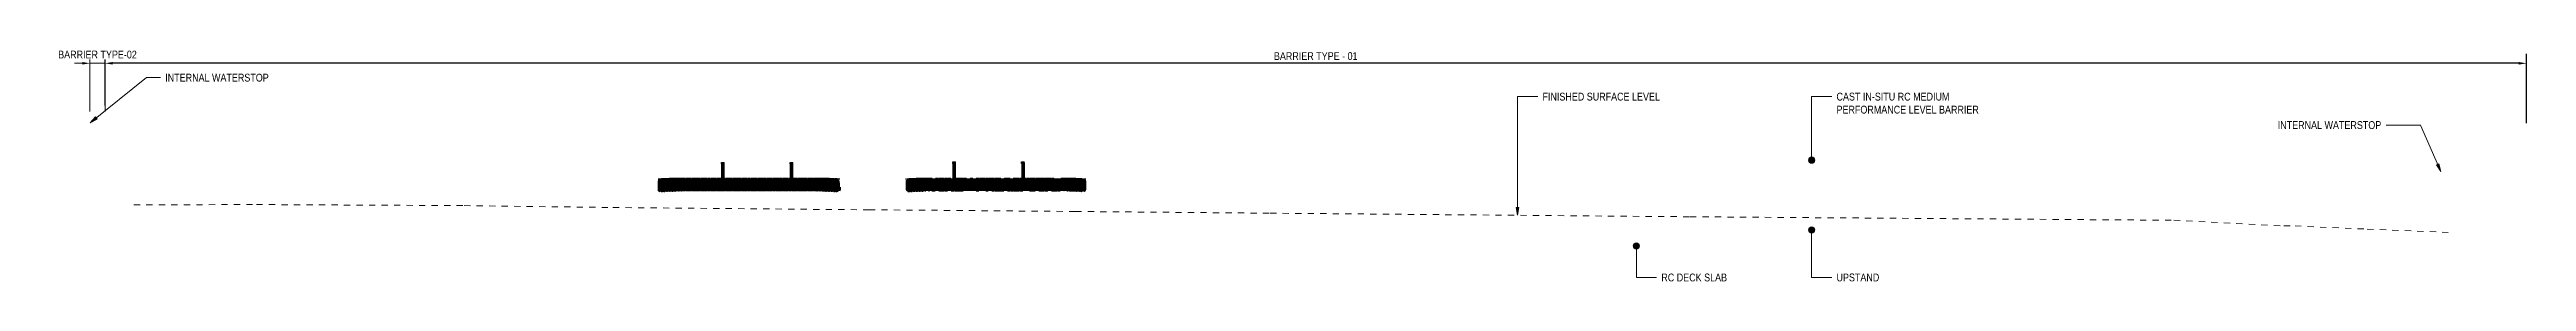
# Model space of a CAD drawing. Header units: metres. Extents: x 0 to 258, y 3 to 25.
# Drawn here: x 167.84 to 207.44, y 21.04 to 24.75 of the extents above; entities that cross this region are included whole.
import ezdxf

# ---------------------------------------------------------------- set-up
doc = ezdxf.new("R2010")
doc.units = ezdxf.units.M
doc.linetypes.add('JacobsDash', pattern=[0.0045, 0.003, -0.0015])
doc.layers.get('Defpoints').update_dxf_attribs({"color": 41})
for name, color, linetype, lineweight in [('A-ANNO-DIMS', 7, 'Continuous', 9), ('A-DETL', 7, 'Continuous', 13), ('A-GENM', 7, 'Continuous', 35), ('G-ANNO-TEXT', 7, 'Continuous', 9)]:
    doc.layers.add(name, color=color, linetype=linetype, lineweight=lineweight)
doc.styles.add('Arial Narrow_2', font='ARIALN.TTF', dxfattribs={"height": 0.125})
doc.dimstyles.new('Dimension_Standard_O__mm_', dxfattribs={"dimscale": 0.3048, "dimtxt": 0.127929, "dimasz": 0.410105, "dimexe": 0.393701, "dimexo": 0.246063, "dimgap": 0.246063, "dimtad": 1, "dimdec": 0, "dimlfac": 1000, "dimzin": 0, "dimdsep": 46, "dimtxsty": 'Arial Narrow_2', "dimsah": 1, "dimcen": 0.09, "dimaunit": 1, "dimadec": 4, "dimazin": 0, "dimtfac": 1, "dimtdec": 4, "dimtix": 1, "dimtmove": 0, "dimatfit": 3, "dimfxl": 1, "dimtvp": 1, "dimtfill": 1, "dimtolj": 1, "dimtzin": 0, "dimlwd": 18, "dimlwe": 18, "dimarcsym": 2})
doc.dimstyles.new('Dimension_Standard_T_REO', dxfattribs={"dimscale": 0.3048, "dimtxt": 0.127929, "dimasz": 0.410105, "dimexe": 0.492126, "dimexo": 0.0625, "dimgap": 0.164042, "dimtad": 1, "dimdec": 0, "dimlfac": 1000, "dimzin": 0, "dimdsep": 46, "dimtxsty": 'Arial Narrow_2', "dimsah": 1, "dimcen": 0.09, "dimaunit": 1, "dimadec": 4, "dimazin": 0, "dimtfac": 1, "dimtdec": 4, "dimtix": 1, "dimtmove": 0, "dimatfit": 3, "dimfxl": 0.492126, "dimfxlon": 1, "dimtvp": 1, "dimtolj": 1, "dimtzin": 0, "dimlwd": 25, "dimlwe": 25, "dimarcsym": 2})

msp = doc.modelspace()

# ---------------------------------------------------------------- blocks, each defined once
blk = doc.blocks.new('BR08_SEATING_SOUTH 3 - BR08_SEATING_SOUTH 3-5677935-Section 202 ANNOTATION')
at = {"layer": 'A-GENM', "lineweight": 25, "true_color": 0xebe8e4}
for points in [[(-340.594, 22.505), (-340.591, 22.505), (-340.591, 22.578)], [(-340.583, 22.645), (-340.555, 22.647), (-340.554, 22.656), (-340.552, 22.662), (-340.549, 22.668), (-340.544, 22.673), (-340.539, 22.675), (-340.536, 22.676), (-340.558, 22.674), (-340.565, 22.672), (-340.568, 22.671), (-340.577, 22.665), (-340.58, 22.66), (-340.583, 22.653)], [(-340.583, 22.506), (-340.555, 22.507), (-340.555, 22.647), (-340.583, 22.645), (-340.583, 22.578)], [(-340.518, 22.475), (-340.518, 22.476), (-340.526, 22.477), (-340.532, 22.478), (-340.536, 22.481), (-340.541, 22.488), (-340.544, 22.494), (-340.546, 22.502), (-340.547, 22.508), (-340.546, 22.649), (-340.546, 22.656), (-340.543, 22.664), (-340.539, 22.67), (-340.536, 22.673), (-340.532, 22.676), (-340.533, 22.676), (-340.54, 22.675), (-340.544, 22.672), (-340.549, 22.668), (-340.552, 22.662), (-340.555, 22.655), (-340.555, 22.647), (-340.555, 22.507), (-340.555, 22.5), (-340.552, 22.492), (-340.549, 22.486), (-340.544, 22.481), (-340.539, 22.478), (-340.53, 22.476), (-340.525, 22.476)], [(-340.547, 22.648), (-340.516, 22.649), (-340.515, 22.657), (-340.513, 22.664), (-340.51, 22.67), (-340.505, 22.675), (-340.501, 22.677), (-340.501, 22.678), (-340.532, 22.676), (-340.536, 22.673), (-340.541, 22.668), (-340.544, 22.662), (-340.546, 22.655)], [(-340.547, 22.508), (-340.516, 22.51), (-340.516, 22.649), (-340.547, 22.648), (-340.547, 22.578)], [(-340.482, 22.477), (-340.482, 22.478), (-340.488, 22.479), (-340.493, 22.48), (-340.498, 22.485), (-340.501, 22.49), (-340.504, 22.496), (-340.505, 22.505), (-340.506, 22.51), (-340.505, 22.656), (-340.505, 22.659), (-340.503, 22.666), (-340.499, 22.672), (-340.497, 22.675), (-340.493, 22.678), (-340.497, 22.678), (-340.502, 22.677), (-340.506, 22.674), (-340.51, 22.67), (-340.513, 22.664), (-340.515, 22.656), (-340.516, 22.649), (-340.516, 22.51), (-340.514, 22.5), (-340.513, 22.494), (-340.51, 22.488), (-340.505, 22.483), (-340.501, 22.48), (-340.493, 22.478), (-340.487, 22.478)], [(-340.506, 22.65), (-340.472, 22.651), (-340.472, 22.659), (-340.47, 22.666), (-340.467, 22.672), (-340.463, 22.677), (-340.459, 22.679), (-340.454, 22.68), (-340.493, 22.678), (-340.497, 22.675), (-340.501, 22.671), (-340.503, 22.665), (-340.505, 22.656)], [(-340.506, 22.51), (-340.472, 22.511), (-340.472, 22.651), (-340.506, 22.65), (-340.506, 22.578)], [(-340.442, 22.479), (-340.442, 22.48), (-340.446, 22.481), (-340.45, 22.482), (-340.455, 22.487), (-340.458, 22.492), (-340.46, 22.5), (-340.461, 22.505), (-340.462, 22.512), (-340.461, 22.659), (-340.459, 22.668), (-340.456, 22.674), (-340.454, 22.677), (-340.451, 22.68), (-340.454, 22.68), (-340.46, 22.679), (-340.463, 22.677), (-340.467, 22.672), (-340.47, 22.666), (-340.472, 22.656), (-340.472, 22.651), (-340.472, 22.511), (-340.471, 22.5), (-340.47, 22.496), (-340.467, 22.49), (-340.463, 22.485), (-340.459, 22.482), (-340.452, 22.48), (-340.446, 22.48)], [(-340.462, 22.652), (-340.426, 22.653), (-340.425, 22.661), (-340.424, 22.668), (-340.421, 22.674), (-340.418, 22.678), (-340.414, 22.681), (-340.41, 22.681), (-340.45, 22.68), (-340.454, 22.677), (-340.457, 22.672), (-340.46, 22.666), (-340.461, 22.656)], [(-340.462, 22.512), (-340.426, 22.513), (-340.426, 22.653), (-340.462, 22.652), (-340.462, 22.578)], [(-340.4, 22.481), (-340.4, 22.482), (-340.402, 22.482), (-340.405, 22.483), (-340.409, 22.488), (-340.411, 22.493), (-340.413, 22.5), (-340.414, 22.509), (-340.414, 22.514), (-340.414, 22.661), (-340.412, 22.669), (-340.41, 22.675), (-340.407, 22.68), (-340.405, 22.681), (-340.411, 22.681), (-340.415, 22.681), (-340.418, 22.678), (-340.421, 22.674), (-340.424, 22.668), (-340.425, 22.661), (-340.426, 22.653), (-340.425, 22.505), (-340.424, 22.498), (-340.421, 22.492), (-340.418, 22.487), (-340.414, 22.483), (-340.408, 22.482), (-340.402, 22.481)], [(-340.415, 22.653), (-340.377, 22.654), (-340.376, 22.662), (-340.375, 22.67), (-340.373, 22.675), (-340.37, 22.68), (-340.367, 22.682), (-340.364, 22.683), (-340.405, 22.681), (-340.408, 22.679), (-340.411, 22.674), (-340.413, 22.668), (-340.414, 22.656)], [(-340.414, 22.514), (-340.377, 22.515), (-340.377, 22.654), (-340.415, 22.653), (-340.414, 22.578)], [(-340.355, 22.482), (-340.355, 22.484), (-340.358, 22.486), (-340.361, 22.49), (-340.362, 22.494), (-340.363, 22.5), (-340.364, 22.508), (-340.365, 22.515), (-340.364, 22.663), (-340.363, 22.672), (-340.361, 22.676), (-340.359, 22.681), (-340.358, 22.682), (-340.365, 22.683), (-340.367, 22.682), (-340.37, 22.68), (-340.373, 22.675), (-340.375, 22.669), (-340.376, 22.662), (-340.377, 22.654), (-340.376, 22.507), (-340.375, 22.499), (-340.373, 22.493), (-340.37, 22.488), (-340.367, 22.485), (-340.362, 22.483), (-340.357, 22.482)], [(-340.365, 22.655), (-340.325, 22.656), (-340.325, 22.663), (-340.324, 22.67), (-340.322, 22.676), (-340.32, 22.681), (-340.318, 22.683), (-340.315, 22.684), (-340.357, 22.682), (-340.36, 22.68), (-340.362, 22.675), (-340.363, 22.669), (-340.365, 22.656)], [(-340.365, 22.515), (-340.325, 22.516), (-340.325, 22.656), (-340.365, 22.655), (-340.365, 22.578)], [(-340.308, 22.483), (-340.308, 22.487), (-340.309, 22.49), (-340.311, 22.495), (-340.312, 22.501), (-340.313, 22.516), (-340.313, 22.664), (-340.311, 22.676), (-340.308, 22.683), (-340.315, 22.684), (-340.318, 22.683), (-340.32, 22.681), (-340.322, 22.676), (-340.324, 22.67), (-340.325, 22.663), (-340.325, 22.656), (-340.325, 22.508), (-340.324, 22.5), (-340.322, 22.494), (-340.32, 22.489), (-340.318, 22.486), (-340.315, 22.484), (-340.309, 22.483)], [(-340.313, 22.656), (-340.272, 22.656), (-340.271, 22.671), (-340.27, 22.677), (-340.269, 22.681), (-340.267, 22.684), (-340.265, 22.685), (-340.308, 22.683), (-340.309, 22.681), (-340.311, 22.676), (-340.312, 22.671), (-340.313, 22.656)], [(-340.313, 22.516), (-340.272, 22.517), (-340.272, 22.656), (-340.313, 22.656), (-340.313, 22.578)], [(-340.26, 22.484), (-340.26, 22.684), (-340.265, 22.685), (-340.267, 22.684), (-340.269, 22.681), (-340.27, 22.677), (-340.271, 22.671), (-340.272, 22.656), (-340.272, 22.509), (-340.27, 22.495), (-340.268, 22.49), (-340.267, 22.486), (-340.265, 22.485)], [(-340.26, 22.657), (-340.218, 22.657), (-340.217, 22.672), (-340.216, 22.682), (-340.215, 22.685), (-340.214, 22.685), (-340.256, 22.684), (-340.257, 22.682), (-340.259, 22.671), (-340.259, 22.664)], [(-340.259, 22.517), (-340.218, 22.517), (-340.218, 22.657), (-340.26, 22.656), (-340.26, 22.578)], [(-340.211, 22.484), (-340.211, 22.684), (-340.214, 22.685), (-340.215, 22.685), (-340.216, 22.682), (-340.217, 22.672), (-340.218, 22.656), (-340.217, 22.502), (-340.216, 22.49), (-340.215, 22.487), (-340.214, 22.485)], [(-340.205, 22.657), (-340.163, 22.657), (-340.162, 22.682), (-340.162, 22.685), (-340.204, 22.685), (-340.205, 22.678), (-340.205, 22.665)], [(-340.205, 22.517), (-340.163, 22.517), (-340.163, 22.657), (-340.205, 22.656), (-340.205, 22.578)], [(-340.161, 22.485), (-340.161, 22.684), (-340.162, 22.685), (-340.162, 22.685), (-340.163, 22.678), (-340.163, 22.656), (-340.163, 22.496), (-340.162, 22.486)], [(-340.154, 22.633), (-340.153, 22.642), (-340.153, 22.684), (-340.154, 22.675), (-340.154, 22.656)], [(-340.154, 22.633), (-340.153, 22.633), (-340.153, 22.642)], [(-340.111, 22.657), (-340.111, 22.685), (-340.153, 22.685), (-340.153, 22.657), (-340.141, 22.657)], [(-340.153, 22.485), (-340.153, 22.491), (-340.153, 22.657), (-340.153, 22.578), (-340.153, 22.5)], [(-340.111, 22.517), (-340.111, 22.657), (-340.153, 22.657), (-340.153, 22.517), (-340.141, 22.517)], [(-340.153, 22.642), (-340.153, 22.642), (-340.153, 22.656)], [(-340.061, 22.657), (-340.061, 22.685), (-340.103, 22.685), (-340.103, 22.657), (-340.063, 22.657)], [(-340.103, 22.485), (-340.103, 22.491), (-340.103, 22.657), (-340.103, 22.578), (-340.103, 22.486)], [(-340.061, 22.517), (-340.061, 22.657), (-340.103, 22.657), (-340.103, 22.517)], [(-340.054, 22.633), (-340.053, 22.633), (-340.053, 22.642)], [(-340.011, 22.657), (-340.011, 22.685), (-340.053, 22.685), (-340.053, 22.657)], [(-340.053, 22.485), (-340.053, 22.491), (-340.053, 22.657), (-340.053, 22.578), (-340.053, 22.486)], [(-340.011, 22.517), (-340.011, 22.657), (-340.053, 22.657), (-340.053, 22.517)], [(-340.004, 22.633), (-340.003, 22.642), (-340.003, 22.684), (-340.004, 22.674), (-340.004, 22.656)], [(-340.004, 22.633), (-340.003, 22.633), (-340.003, 22.642)], [(-339.961, 22.657), (-339.961, 22.685), (-340.003, 22.685), (-340.003, 22.657), (-339.985, 22.657)], [(-340.003, 22.485), (-340.003, 22.491), (-340.003, 22.657), (-340.003, 22.578), (-340.003, 22.5)], [(-339.961, 22.517), (-339.961, 22.657), (-340.003, 22.657), (-340.003, 22.517), (-339.985, 22.517)], [(-339.954, 22.633), (-339.953, 22.642), (-339.953, 22.684), (-339.954, 22.674), (-339.954, 22.656)], [(-339.954, 22.633), (-339.954, 22.633), (-339.953, 22.633), (-339.953, 22.642)], [(-339.911, 22.657), (-339.911, 22.685), (-339.953, 22.685), (-339.953, 22.657)], [(-339.953, 22.485), (-339.953, 22.491), (-339.953, 22.657), (-339.953, 22.578), (-339.953, 22.5)], [(-339.911, 22.517), (-339.911, 22.657), (-339.953, 22.657), (-339.953, 22.517)], [(-339.904, 22.633), (-339.903, 22.642), (-339.903, 22.684), (-339.904, 22.674), (-339.904, 22.656)], [(-339.904, 22.633), (-339.903, 22.633), (-339.903, 22.642)], [(-339.861, 22.657), (-339.861, 22.685), (-339.903, 22.685), (-339.903, 22.657)], [(-339.903, 22.485), (-339.903, 22.491), (-339.903, 22.657), (-339.903, 22.578), (-339.903, 22.486)], [(-339.861, 22.517), (-339.861, 22.657), (-339.903, 22.657), (-339.903, 22.517)], [(-339.854, 22.633), (-339.853, 22.642), (-339.853, 22.684), (-339.854, 22.674), (-339.854, 22.656)], [(-339.854, 22.633), (-339.853, 22.633), (-339.853, 22.642)], [(-339.811, 22.657), (-339.811, 22.685), (-339.853, 22.685), (-339.853, 22.657), (-339.83, 22.657)], [(-339.853, 22.485), (-339.853, 22.491), (-339.853, 22.657), (-339.853, 22.578), (-339.853, 22.5)], [(-339.811, 22.517), (-339.811, 22.657), (-339.853, 22.657), (-339.853, 22.517), (-339.83, 22.517)], [(-339.761, 22.657), (-339.761, 22.685), (-339.803, 22.685), (-339.803, 22.657)], [(-339.803, 22.485), (-339.803, 22.491), (-339.803, 22.657), (-339.803, 22.578), (-339.803, 22.5)], [(-339.761, 22.517), (-339.761, 22.657), (-339.803, 22.657), (-339.803, 22.517)], [(-339.754, 22.633), (-339.753, 22.642), (-339.753, 22.684), (-339.754, 22.675), (-339.754, 22.655)], [(-339.754, 22.633), (-339.753, 22.633), (-339.753, 22.642)], [(-339.711, 22.657), (-339.711, 22.685), (-339.753, 22.685), (-339.753, 22.657), (-339.752, 22.657)], [(-339.753, 22.485), (-339.753, 22.491), (-339.753, 22.657), (-339.753, 22.578), (-339.753, 22.486)], [(-339.711, 22.517), (-339.711, 22.657), (-339.753, 22.657), (-339.753, 22.517)], [(-339.704, 22.633), (-339.703, 22.642), (-339.703, 22.684), (-339.704, 22.675), (-339.704, 22.656)], [(-339.704, 22.633), (-339.703, 22.633), (-339.703, 22.642)], [(-339.661, 22.657), (-339.661, 22.685), (-339.703, 22.685), (-339.703, 22.657), (-339.674, 22.657)], [(-339.703, 22.485), (-339.703, 22.491), (-339.703, 22.657), (-339.703, 22.578), (-339.703, 22.5)], [(-339.661, 22.517), (-339.661, 22.657), (-339.703, 22.657), (-339.703, 22.517), (-339.674, 22.517)], [(-339.654, 22.633), (-339.653, 22.642), (-339.653, 22.684), (-339.654, 22.675), (-339.654, 22.657), (-339.654, 22.638)], [(-339.654, 22.633), (-339.653, 22.633), (-339.653, 22.642)], [(-339.611, 22.657), (-339.611, 22.685), (-339.653, 22.685), (-339.653, 22.657)], [(-339.653, 22.485), (-339.653, 22.491), (-339.653, 22.657), (-339.653, 22.578), (-339.653, 22.5)], [(-339.611, 22.517), (-339.611, 22.657), (-339.653, 22.657), (-339.653, 22.517)], [(-339.561, 22.657), (-339.561, 22.685), (-339.603, 22.685), (-339.603, 22.657), (-339.596, 22.657)], [(-339.603, 22.485), (-339.603, 22.491), (-339.603, 22.657), (-339.603, 22.578), (-339.603, 22.486)], [(-339.561, 22.517), (-339.561, 22.657), (-339.603, 22.657), (-339.603, 22.517)], [(-339.511, 22.657), (-339.511, 22.685), (-339.553, 22.685), (-339.553, 22.657), (-339.518, 22.657)], [(-339.553, 22.485), (-339.553, 22.491), (-339.553, 22.657), (-339.553, 22.578), (-339.553, 22.5)], [(-339.511, 22.517), (-339.511, 22.657), (-339.553, 22.657), (-339.553, 22.517), (-339.518, 22.517)], [(-339.461, 22.657), (-339.461, 22.685), (-339.503, 22.685), (-339.503, 22.657)], [(-339.503, 22.485), (-339.503, 22.491), (-339.503, 22.657), (-339.503, 22.578), (-339.503, 22.486)], [(-339.461, 22.517), (-339.461, 22.657), (-339.503, 22.657), (-339.503, 22.517)], [(-339.454, 22.633), (-339.453, 22.642), (-339.453, 22.684), (-339.454, 22.675), (-339.454, 22.656)], [(-339.454, 22.633), (-339.453, 22.633), (-339.453, 22.642)], [(-339.411, 22.657), (-339.411, 22.685), (-339.453, 22.685), (-339.453, 22.657), (-339.441, 22.657)], [(-339.453, 22.485), (-339.453, 22.491), (-339.453, 22.657), (-339.453, 22.578), (-339.453, 22.5)], [(-339.411, 22.517), (-339.411, 22.657), (-339.453, 22.657), (-339.453, 22.517)], [(-339.361, 22.657), (-339.361, 22.685), (-339.403, 22.685), (-339.403, 22.657), (-339.363, 22.657)], [(-339.403, 22.485), (-339.403, 22.491), (-339.403, 22.657), (-339.403, 22.578), (-339.403, 22.486)], [(-339.361, 22.517), (-339.361, 22.657), (-339.403, 22.657), (-339.403, 22.517), (-339.363, 22.517)], [(-339.354, 22.633), (-339.353, 22.642), (-339.353, 22.684), (-339.354, 22.675), (-339.354, 22.656)], [(-339.354, 22.633), (-339.354, 22.633), (-339.353, 22.633), (-339.353, 22.642)], [(-339.311, 22.657), (-339.311, 22.685), (-339.353, 22.685), (-339.353, 22.657)], [(-339.353, 22.485), (-339.353, 22.491), (-339.353, 22.657), (-339.353, 22.578), (-339.353, 22.486)], [(-339.311, 22.517), (-339.311, 22.657), (-339.353, 22.657), (-339.353, 22.517)], [(-339.304, 22.633), (-339.303, 22.642), (-339.303, 22.684), (-339.304, 22.675), (-339.304, 22.656)], [(-339.261, 22.657), (-339.261, 22.685), (-339.303, 22.685), (-339.303, 22.657), (-339.285, 22.657)], [(-339.303, 22.485), (-339.303, 22.491), (-339.303, 22.657), (-339.303, 22.578), (-339.303, 22.486)], [(-339.261, 22.517), (-339.261, 22.657), (-339.303, 22.657), (-339.303, 22.517)], [(-339.254, 22.633), (-339.253, 22.642), (-339.253, 22.684), (-339.254, 22.675), (-339.254, 22.656)], [(-339.254, 22.633), (-339.253, 22.633), (-339.253, 22.642)], [(-339.211, 22.657), (-339.211, 22.685), (-339.253, 22.685), (-339.253, 22.657)], [(-339.253, 22.485), (-339.253, 22.491), (-339.253, 22.657), (-339.253, 22.578), (-339.253, 22.486)], [(-339.211, 22.517), (-339.211, 22.657), (-339.253, 22.657), (-339.253, 22.517)], [(-339.204, 22.633), (-339.203, 22.642), (-339.203, 22.684), (-339.204, 22.675), (-339.204, 22.656)], [(-339.204, 22.633), (-339.203, 22.633), (-339.203, 22.642)], [(-339.161, 22.657), (-339.161, 22.685), (-339.203, 22.685), (-339.203, 22.657)], [(-339.203, 22.485), (-339.203, 22.491), (-339.203, 22.657), (-339.203, 22.578), (-339.203, 22.486)], [(-339.161, 22.517), (-339.161, 22.657), (-339.203, 22.657), (-339.203, 22.517)], [(-339.154, 22.633), (-339.153, 22.642), (-339.153, 22.684), (-339.154, 22.675), (-339.154, 22.656)], [(-339.154, 22.633), (-339.153, 22.633), (-339.153, 22.642)], [(-339.111, 22.657), (-339.111, 22.685), (-339.153, 22.685), (-339.153, 22.657), (-339.129, 22.657)], [(-339.153, 22.485), (-339.153, 22.491), (-339.153, 22.657), (-339.153, 22.578), (-339.153, 22.486)], [(-339.111, 22.517), (-339.111, 22.657), (-339.153, 22.657), (-339.153, 22.517)], [(-339.061, 22.657), (-339.061, 22.685), (-339.103, 22.685), (-339.103, 22.657)], [(-339.103, 22.485), (-339.103, 22.491), (-339.103, 22.657), (-339.103, 22.578), (-339.103, 22.5)], [(-339.061, 22.517), (-339.061, 22.657), (-339.103, 22.657), (-339.103, 22.517)], [(-339.011, 22.657), (-339.011, 22.685), (-339.053, 22.685), (-339.053, 22.657), (-339.051, 22.657)], [(-339.053, 22.485), (-339.053, 22.491), (-339.053, 22.657), (-339.053, 22.578), (-339.053, 22.486)], [(-339.011, 22.517), (-339.011, 22.657), (-339.053, 22.657), (-339.053, 22.517), (-339.051, 22.517)], [(-338.961, 22.657), (-338.961, 22.685), (-339.003, 22.685), (-339.003, 22.657), (-338.974, 22.657)], [(-339.003, 22.485), (-339.003, 22.491), (-339.003, 22.657), (-339.003, 22.578), (-339.003, 22.486)], [(-338.961, 22.517), (-338.961, 22.657), (-339.003, 22.657), (-339.003, 22.517)], [(-338.911, 22.657), (-338.911, 22.685), (-338.953, 22.685), (-338.953, 22.657)], [(-338.953, 22.485), (-338.953, 22.491), (-338.953, 22.657), (-338.953, 22.578), (-338.953, 22.486)], [(-338.911, 22.517), (-338.911, 22.657), (-338.953, 22.657), (-338.953, 22.517)], [(-338.861, 22.657), (-338.861, 22.685), (-338.903, 22.685), (-338.903, 22.657), (-338.896, 22.657)], [(-338.903, 22.485), (-338.903, 22.491), (-338.903, 22.657), (-338.903, 22.578), (-338.903, 22.5)], [(-338.861, 22.517), (-338.861, 22.657), (-338.903, 22.657), (-338.903, 22.517), (-338.896, 22.517)], [(-338.854, 22.633), (-338.853, 22.642), (-338.853, 22.684), (-338.854, 22.675), (-338.854, 22.647)], [(-338.854, 22.633), (-338.853, 22.633), (-338.853, 22.642)], [(-338.811, 22.657), (-338.811, 22.685), (-338.853, 22.685), (-338.853, 22.657), (-338.818, 22.657)], [(-338.853, 22.485), (-338.853, 22.491), (-338.853, 22.657), (-338.853, 22.578), (-338.853, 22.5)], [(-338.811, 22.517), (-338.811, 22.657), (-338.853, 22.657), (-338.853, 22.517)], [(-338.804, 22.633), (-338.803, 22.642), (-338.803, 22.684), (-338.804, 22.675), (-338.804, 22.647)], [(-338.804, 22.633), (-338.803, 22.633), (-338.803, 22.642)], [(-338.761, 22.657), (-338.761, 22.685), (-338.803, 22.685), (-338.803, 22.657)], [(-338.803, 22.485), (-338.803, 22.491), (-338.803, 22.657), (-338.803, 22.578), (-338.803, 22.5)], [(-338.761, 22.517), (-338.761, 22.657), (-338.803, 22.657), (-338.803, 22.517)], [(-338.754, 22.633), (-338.753, 22.642), (-338.753, 22.684), (-338.754, 22.675), (-338.754, 22.647)], [(-338.754, 22.633), (-338.753, 22.633), (-338.753, 22.633), (-338.753, 22.642)], [(-338.711, 22.657), (-338.711, 22.685), (-338.753, 22.685), (-338.753, 22.657), (-338.74, 22.657)], [(-338.753, 22.485), (-338.753, 22.491), (-338.753, 22.657), (-338.753, 22.578), (-338.753, 22.5)], [(-338.711, 22.517), (-338.711, 22.657), (-338.753, 22.657), (-338.753, 22.517), (-338.74, 22.517)], [(-338.704, 22.633), (-338.703, 22.642), (-338.703, 22.684), (-338.704, 22.675), (-338.704, 22.647)], [(-338.704, 22.633), (-338.703, 22.633), (-338.703, 22.642)], [(-338.661, 22.657), (-338.661, 22.685), (-338.703, 22.685), (-338.703, 22.657), (-338.662, 22.657)], [(-338.703, 22.485), (-338.703, 22.491), (-338.703, 22.657), (-338.703, 22.578), (-338.703, 22.486)], [(-338.661, 22.517), (-338.661, 22.657), (-338.703, 22.657), (-338.703, 22.517)], [(-338.654, 22.633), (-338.653, 22.642), (-338.653, 22.684), (-338.654, 22.675), (-338.654, 22.647)], [(-338.654, 22.633), (-338.653, 22.633), (-338.653, 22.642)], [(-338.611, 22.657), (-338.611, 22.685), (-338.653, 22.685), (-338.653, 22.657)], [(-338.653, 22.485), (-338.653, 22.491), (-338.653, 22.657), (-338.653, 22.578), (-338.653, 22.486)], [(-338.611, 22.517), (-338.611, 22.657), (-338.653, 22.657), (-338.653, 22.517)], [(-338.561, 22.657), (-338.561, 22.685), (-338.603, 22.685), (-338.603, 22.657), (-338.585, 22.657)], [(-338.603, 22.485), (-338.603, 22.491), (-338.603, 22.657), (-338.603, 22.578), (-338.603, 22.486)], [(-338.561, 22.517), (-338.561, 22.657), (-338.603, 22.657), (-338.603, 22.517), (-338.585, 22.517)], [(-338.511, 22.657), (-338.511, 22.685), (-338.553, 22.685), (-338.553, 22.657)], [(-338.553, 22.485), (-338.553, 22.491), (-338.553, 22.657), (-338.553, 22.578), (-338.553, 22.486)], [(-338.511, 22.517), (-338.511, 22.657), (-338.553, 22.657), (-338.553, 22.517)], [(-338.461, 22.657), (-338.461, 22.685), (-338.503, 22.685), (-338.503, 22.657)], [(-338.503, 22.485), (-338.503, 22.491), (-338.503, 22.657), (-338.503, 22.578), (-338.503, 22.5)], [(-338.461, 22.517), (-338.461, 22.657), (-338.503, 22.657), (-338.503, 22.517)], [(-338.411, 22.657), (-338.411, 22.685), (-338.453, 22.685), (-338.453, 22.657), (-338.429, 22.657)], [(-338.453, 22.485), (-338.453, 22.491), (-338.453, 22.657), (-338.453, 22.578), (-338.453, 22.486)], [(-338.411, 22.517), (-338.411, 22.657), (-338.453, 22.657), (-338.453, 22.517), (-338.429, 22.517)], [(-338.361, 22.657), (-338.361, 22.685), (-338.403, 22.685), (-338.403, 22.657)], [(-338.403, 22.485), (-338.403, 22.491), (-338.403, 22.657), (-338.403, 22.578), (-338.403, 22.486)], [(-338.361, 22.517), (-338.361, 22.657), (-338.403, 22.657), (-338.403, 22.517)], [(-338.311, 22.657), (-338.311, 22.685), (-338.353, 22.685), (-338.353, 22.657), (-338.351, 22.657)], [(-338.353, 22.485), (-338.353, 22.491), (-338.353, 22.657), (-338.353, 22.578), (-338.353, 22.486)], [(-338.311, 22.517), (-338.311, 22.657), (-338.353, 22.657), (-338.353, 22.517)], [(-338.304, 22.633), (-338.303, 22.642), (-338.303, 22.684), (-338.304, 22.675), (-338.304, 22.669), (-338.304, 22.647)], [(-338.304, 22.633), (-338.303, 22.633), (-338.303, 22.642)], [(-338.261, 22.657), (-338.261, 22.685), (-338.303, 22.685), (-338.303, 22.657), (-338.273, 22.657)], [(-338.303, 22.485), (-338.303, 22.491), (-338.303, 22.657), (-338.303, 22.578), (-338.303, 22.486)], [(-338.261, 22.517), (-338.261, 22.657), (-338.303, 22.657), (-338.303, 22.517), (-338.273, 22.517)], [(-338.254, 22.633), (-338.253, 22.642), (-338.253, 22.684), (-338.254, 22.675), (-338.254, 22.647)], [(-338.254, 22.633), (-338.253, 22.633), (-338.253, 22.642)], [(-338.211, 22.657), (-338.211, 22.685), (-338.253, 22.685), (-338.253, 22.657)], [(-338.253, 22.485), (-338.253, 22.491), (-338.253, 22.657), (-338.253, 22.578), (-338.253, 22.486)], [(-338.211, 22.517), (-338.211, 22.657), (-338.253, 22.657), (-338.253, 22.517)], [(-338.204, 22.633), (-338.203, 22.642), (-338.203, 22.684), (-338.204, 22.675), (-338.204, 22.647)], [(-338.204, 22.633), (-338.203, 22.633), (-338.203, 22.642)], [(-338.161, 22.657), (-338.161, 22.685), (-338.203, 22.685), (-338.203, 22.657), (-338.195, 22.657)], [(-338.203, 22.485), (-338.203, 22.491), (-338.203, 22.657), (-338.203, 22.578), (-338.203, 22.5)], [(-338.161, 22.517), (-338.161, 22.657), (-338.203, 22.657), (-338.203, 22.517)], [(-338.154, 22.633), (-338.153, 22.642), (-338.153, 22.684), (-338.154, 22.675), (-338.154, 22.647)], [(-338.154, 22.633), (-338.153, 22.633), (-338.153, 22.642)], [(-338.111, 22.657), (-338.111, 22.685), (-338.153, 22.685), (-338.153, 22.657), (-338.118, 22.657)], [(-338.111, 22.517), (-338.111, 22.657), (-338.153, 22.657), (-338.153, 22.517), (-338.118, 22.517)], [(-338.153, 22.485), (-338.153, 22.491), (-338.153, 22.578), (-338.153, 22.5)], [(-338.104, 22.633), (-338.103, 22.642), (-338.103, 22.684), (-338.104, 22.676), (-338.104, 22.647)], [(-338.104, 22.633), (-338.103, 22.634), (-338.103, 22.642)], [(-338.103, 22.485), (-338.102, 22.486), (-338.101, 22.487), (-338.1, 22.496), (-338.1, 22.517), (-338.1, 22.672), (-338.101, 22.685), (-338.102, 22.685), (-338.103, 22.684), (-338.103, 22.5)], [(-338.058, 22.657), (-338.058, 22.678), (-338.059, 22.685), (-338.06, 22.685), (-338.101, 22.685), (-338.1, 22.678), (-338.1, 22.657)], [(-338.058, 22.517), (-338.058, 22.657), (-338.1, 22.657), (-338.1, 22.517)], [(-338.053, 22.484), (-338.05, 22.486), (-338.048, 22.487), (-338.047, 22.49), (-338.045, 22.502), (-338.045, 22.517), (-338.045, 22.665), (-338.046, 22.678), (-338.047, 22.682), (-338.049, 22.685), (-338.05, 22.685), (-338.053, 22.684), (-338.053, 22.5)], [(-338.003, 22.657), (-338.004, 22.671), (-338.006, 22.682), (-338.007, 22.684), (-338.008, 22.685), (-338.049, 22.685), (-338.047, 22.682), (-338.046, 22.678), (-338.045, 22.665), (-338.045, 22.657), (-338.04, 22.657)], [(-338.003, 22.517), (-338.003, 22.657), (-338.045, 22.656), (-338.045, 22.517), (-338.04, 22.517)], [(-338.004, 22.484), (-337.999, 22.485), (-337.996, 22.486), (-337.995, 22.49), (-337.993, 22.495), (-337.992, 22.501), (-337.991, 22.517), (-337.991, 22.664), (-337.992, 22.671), (-337.993, 22.677), (-337.995, 22.681), (-337.997, 22.684), (-337.999, 22.685), (-338.004, 22.684), (-338.004, 22.5)], [(-337.95, 22.656), (-337.951, 22.671), (-337.952, 22.676), (-337.954, 22.681), (-337.956, 22.683), (-337.958, 22.684), (-337.997, 22.684), (-337.995, 22.681), (-337.993, 22.677), (-337.992, 22.671), (-337.991, 22.664), (-337.991, 22.656), (-337.962, 22.656)], [(-337.95, 22.516), (-337.95, 22.656), (-337.991, 22.656), (-337.991, 22.517), (-337.962, 22.516)], [(-337.956, 22.483), (-337.948, 22.484), (-337.946, 22.486), (-337.943, 22.489), (-337.941, 22.494), (-337.939, 22.501), (-337.938, 22.508), (-337.938, 22.516), (-337.938, 22.663), (-337.939, 22.67), (-337.941, 22.676), (-337.943, 22.681), (-337.946, 22.683), (-337.949, 22.684), (-337.956, 22.683), (-337.954, 22.68), (-337.952, 22.676), (-337.951, 22.671), (-337.95, 22.656), (-337.95, 22.655), (-337.95, 22.508), (-337.952, 22.494), (-337.954, 22.489), (-337.956, 22.486)], [(-337.899, 22.655), (-337.899, 22.662), (-337.9, 22.669), (-337.902, 22.675), (-337.904, 22.68), (-337.907, 22.682), (-337.909, 22.683), (-337.946, 22.683), (-337.943, 22.681), (-337.941, 22.676), (-337.939, 22.67), (-337.938, 22.663), (-337.938, 22.656)], [(-337.898, 22.515), (-337.899, 22.655), (-337.938, 22.656), (-337.938, 22.516)], [(-337.909, 22.482), (-337.899, 22.484), (-337.896, 22.485), (-337.893, 22.488), (-337.89, 22.493), (-337.888, 22.5), (-337.887, 22.507), (-337.886, 22.515), (-337.887, 22.662), (-337.888, 22.669), (-337.89, 22.675), (-337.893, 22.68), (-337.897, 22.682), (-337.902, 22.683), (-337.906, 22.682), (-337.904, 22.68), (-337.902, 22.675), (-337.9, 22.669), (-337.899, 22.662), (-337.899, 22.654), (-337.899, 22.507), (-337.9, 22.5), (-337.902, 22.492), (-337.904, 22.488), (-337.908, 22.484), (-337.909, 22.483)], [(-337.849, 22.653), (-337.849, 22.661), (-337.851, 22.668), (-337.853, 22.674), (-337.856, 22.678), (-337.859, 22.681), (-337.863, 22.682), (-337.897, 22.682), (-337.893, 22.68), (-337.89, 22.675), (-337.888, 22.669), (-337.887, 22.662), (-337.887, 22.654), (-337.884, 22.654)], [(-337.849, 22.514), (-337.849, 22.653), (-337.887, 22.654), (-337.886, 22.515), (-337.884, 22.515)], [(-337.864, 22.481), (-337.853, 22.482), (-337.849, 22.483), (-337.846, 22.487), (-337.842, 22.492), (-337.839, 22.5), (-337.838, 22.505), (-337.838, 22.513), (-337.838, 22.661), (-337.84, 22.668), (-337.842, 22.674), (-337.846, 22.678), (-337.851, 22.681), (-337.856, 22.681), (-337.859, 22.681), (-337.856, 22.678), (-337.853, 22.674), (-337.85, 22.666), (-337.849, 22.656), (-337.849, 22.653), (-337.849, 22.506), (-337.851, 22.496), (-337.853, 22.492), (-337.856, 22.487), (-337.859, 22.483), (-337.864, 22.481)], [(-337.802, 22.652), (-337.803, 22.659), (-337.804, 22.666), (-337.807, 22.672), (-337.81, 22.677), (-337.814, 22.679), (-337.818, 22.68), (-337.85, 22.681), (-337.846, 22.678), (-337.842, 22.674), (-337.84, 22.668), (-337.838, 22.661), (-337.838, 22.653), (-337.806, 22.652)], [(-337.802, 22.512), (-337.802, 22.652), (-337.838, 22.653), (-337.838, 22.513), (-337.806, 22.512)], [(-337.822, 22.479), (-337.81, 22.48), (-337.805, 22.482), (-337.801, 22.485), (-337.797, 22.49), (-337.794, 22.496), (-337.792, 22.504), (-337.791, 22.512), (-337.792, 22.656), (-337.792, 22.659), (-337.794, 22.666), (-337.797, 22.672), (-337.802, 22.677), (-337.806, 22.679), (-337.81, 22.68), (-337.814, 22.679), (-337.81, 22.677), (-337.806, 22.671), (-337.804, 22.666), (-337.802, 22.656), (-337.802, 22.651), (-337.803, 22.504), (-337.804, 22.497), (-337.807, 22.49), (-337.81, 22.485), (-337.814, 22.482), (-337.818, 22.48), (-337.822, 22.48), (-337.822, 22.479)], [(-337.758, 22.65), (-337.759, 22.657), (-337.761, 22.665), (-337.764, 22.671), (-337.768, 22.675), (-337.772, 22.678), (-337.777, 22.678), (-337.805, 22.679), (-337.801, 22.676), (-337.797, 22.672), (-337.794, 22.666), (-337.792, 22.656), (-337.791, 22.651)], [(-337.758, 22.51), (-337.758, 22.65), (-337.791, 22.651), (-337.791, 22.511)], [(-337.783, 22.477), (-337.768, 22.479), (-337.764, 22.48), (-337.759, 22.483), (-337.754, 22.488), (-337.751, 22.494), (-337.749, 22.502), (-337.748, 22.51), (-337.748, 22.649), (-337.749, 22.657), (-337.751, 22.664), (-337.754, 22.67), (-337.759, 22.675), (-337.764, 22.677), (-337.772, 22.678), (-337.772, 22.678), (-337.768, 22.675), (-337.764, 22.671), (-337.761, 22.665), (-337.759, 22.656), (-337.758, 22.65), (-337.759, 22.504), (-337.76, 22.499), (-337.761, 22.495), (-337.764, 22.488), (-337.768, 22.483), (-337.772, 22.48), (-337.777, 22.479), (-337.783, 22.478)], [(-337.718, 22.648), (-337.719, 22.656), (-337.721, 22.662), (-337.724, 22.668), (-337.728, 22.673), (-337.733, 22.676), (-337.739, 22.676), (-337.764, 22.677), (-337.759, 22.675), (-337.754, 22.67), (-337.751, 22.664), (-337.749, 22.656), (-337.748, 22.649), (-337.728, 22.648)], [(-337.718, 22.508), (-337.718, 22.648), (-337.748, 22.649), (-337.748, 22.51)], [(-337.747, 22.475), (-337.728, 22.477), (-337.726, 22.478), (-337.72, 22.481), (-337.715, 22.486), (-337.712, 22.492), (-337.71, 22.5), (-337.709, 22.508), (-337.709, 22.647), (-337.71, 22.656), (-337.712, 22.662), (-337.716, 22.668), (-337.721, 22.673), (-337.726, 22.675), (-337.733, 22.676), (-337.728, 22.673), (-337.724, 22.668), (-337.721, 22.662), (-337.719, 22.654), (-337.718, 22.647), (-337.719, 22.502), (-337.719, 22.499), (-337.721, 22.493), (-337.725, 22.485), (-337.728, 22.481), (-337.733, 22.478), (-337.739, 22.477), (-337.747, 22.476)], [(-337.682, 22.505), (-337.682, 22.543), (-337.685, 22.609), (-337.687, 22.646), (-337.709, 22.647), (-337.709, 22.507)], [(-336.632, 22.504), (-336.609, 22.505), (-336.609, 22.645), (-336.632, 22.644), (-336.632, 22.504)], [(-336.584, 22.475), (-336.58, 22.476), (-336.58, 22.476), (-336.584, 22.476), (-336.588, 22.479), (-336.593, 22.484), (-336.596, 22.489), (-336.598, 22.494), (-336.599, 22.501), (-336.6, 22.507), (-336.599, 22.652), (-336.597, 22.66), (-336.594, 22.666), (-336.59, 22.671), (-336.588, 22.673), (-336.584, 22.675), (-336.584, 22.675), (-336.59, 22.675), (-336.592, 22.674), (-336.596, 22.672), (-336.601, 22.669), (-336.604, 22.664), (-336.607, 22.656), (-336.608, 22.652), (-336.609, 22.645), (-336.608, 22.499), (-336.607, 22.492), (-336.604, 22.487), (-336.601, 22.482), (-336.596, 22.478), (-336.592, 22.476), (-336.587, 22.475)], [(-336.6, 22.646), (-336.569, 22.647), (-336.568, 22.656), (-336.567, 22.66), (-336.564, 22.666), (-336.561, 22.671), (-336.557, 22.674), (-336.553, 22.677), (-336.548, 22.677), (-336.584, 22.675), (-336.588, 22.673), (-336.592, 22.669), (-336.595, 22.664), (-336.598, 22.656), (-336.599, 22.652)], [(-336.6, 22.506), (-336.569, 22.507), (-336.569, 22.647), (-336.6, 22.646)], [(-336.548, 22.477), (-336.54, 22.478), (-336.546, 22.479), (-336.55, 22.482), (-336.553, 22.486), (-336.555, 22.49), (-336.557, 22.497), (-336.558, 22.502), (-336.558, 22.508), (-336.558, 22.654), (-336.556, 22.662), (-336.554, 22.668), (-336.55, 22.673), (-336.548, 22.675), (-336.545, 22.677), (-336.545, 22.677), (-336.552, 22.677), (-336.553, 22.677), (-336.557, 22.674), (-336.561, 22.671), (-336.564, 22.666), (-336.567, 22.66), (-336.568, 22.654), (-336.569, 22.647), (-336.568, 22.501), (-336.567, 22.494), (-336.564, 22.489), (-336.561, 22.484), (-336.557, 22.48), (-336.553, 22.478)], [(-336.558, 22.648), (-336.525, 22.649), (-336.524, 22.656), (-336.523, 22.662), (-336.521, 22.668), (-336.518, 22.673), (-336.515, 22.676), (-336.511, 22.678), (-336.507, 22.679), (-336.545, 22.677), (-336.548, 22.675), (-336.552, 22.671), (-336.555, 22.666), (-336.557, 22.661), (-336.558, 22.654)], [(-336.558, 22.508), (-336.525, 22.509), (-336.525, 22.649), (-336.558, 22.648), (-336.558, 22.578)], [(-336.507, 22.479), (-336.498, 22.479), (-336.503, 22.481), (-336.506, 22.484), (-336.509, 22.487), (-336.511, 22.492), (-336.513, 22.5), (-336.514, 22.504), (-336.514, 22.511), (-336.513, 22.656), (-336.512, 22.664), (-336.51, 22.669), (-336.507, 22.674), (-336.505, 22.676), (-336.502, 22.679), (-336.502, 22.679), (-336.508, 22.679), (-336.511, 22.678), (-336.515, 22.676), (-336.518, 22.673), (-336.521, 22.668), (-336.523, 22.662), (-336.524, 22.656), (-336.525, 22.649), (-336.524, 22.502), (-336.523, 22.496), (-336.521, 22.49), (-336.518, 22.486), (-336.515, 22.482), (-336.511, 22.48)], [(-336.514, 22.649), (-336.478, 22.651), (-336.478, 22.657), (-336.476, 22.664), (-336.475, 22.669), (-336.472, 22.674), (-336.469, 22.678), (-336.466, 22.68), (-336.463, 22.681), (-336.498, 22.679), (-336.502, 22.679), (-336.505, 22.676), (-336.508, 22.673), (-336.511, 22.668), (-336.512, 22.662), (-336.514, 22.656)], [(-336.514, 22.509), (-336.478, 22.511), (-336.478, 22.651), (-336.514, 22.649), (-336.514, 22.578)], [(-336.463, 22.481), (-336.454, 22.481), (-336.457, 22.482), (-336.46, 22.485), (-336.462, 22.488), (-336.464, 22.495), (-336.466, 22.5), (-336.466, 22.505), (-336.466, 22.511), (-336.466, 22.659), (-336.464, 22.666), (-336.463, 22.671), (-336.461, 22.675), (-336.458, 22.679), (-336.456, 22.68), (-336.456, 22.681), (-336.463, 22.681), (-336.466, 22.68), (-336.469, 22.678), (-336.472, 22.674), (-336.475, 22.669), (-336.476, 22.664), (-336.478, 22.656), (-336.478, 22.651), (-336.478, 22.504), (-336.476, 22.498), (-336.475, 22.492), (-336.472, 22.487), (-336.469, 22.484), (-336.466, 22.481)], [(-336.466, 22.651), (-336.429, 22.652), (-336.428, 22.659), (-336.427, 22.665), (-336.426, 22.671), (-336.424, 22.675), (-336.421, 22.679), (-336.419, 22.681), (-336.416, 22.682), (-336.454, 22.681), (-336.456, 22.68), (-336.459, 22.678), (-336.462, 22.674), (-336.464, 22.67), (-336.465, 22.664), (-336.466, 22.656)], [(-336.466, 22.511), (-336.429, 22.512), (-336.429, 22.652), (-336.466, 22.651), (-336.466, 22.578)], [(-336.416, 22.482), (-336.407, 22.482), (-336.409, 22.484), (-336.411, 22.486), (-336.413, 22.491), (-336.414, 22.494), (-336.416, 22.5), (-336.416, 22.512), (-336.416, 22.66), (-336.414, 22.671), (-336.412, 22.676), (-336.41, 22.68), (-336.409, 22.681), (-336.409, 22.682), (-336.416, 22.682), (-336.419, 22.681), (-336.421, 22.679), (-336.424, 22.675), (-336.426, 22.671), (-336.427, 22.665), (-336.428, 22.656), (-336.429, 22.652), (-336.428, 22.505), (-336.427, 22.499), (-336.426, 22.493), (-336.424, 22.488), (-336.421, 22.485), (-336.419, 22.483)], [(-336.416, 22.652), (-336.377, 22.653), (-336.376, 22.666), (-336.375, 22.672), (-336.373, 22.676), (-336.371, 22.68), (-336.369, 22.682), (-336.367, 22.683), (-336.406, 22.682), (-336.409, 22.681), (-336.411, 22.679), (-336.413, 22.676), (-336.414, 22.671), (-336.415, 22.665), (-336.416, 22.656)], [(-336.416, 22.512), (-336.377, 22.513), (-336.377, 22.653), (-336.416, 22.652), (-336.416, 22.578)], [(-336.367, 22.483), (-336.36, 22.483), (-336.36, 22.486), (-336.361, 22.488), (-336.362, 22.492), (-336.364, 22.5), (-336.364, 22.513), (-336.364, 22.661), (-336.362, 22.674), (-336.36, 22.683), (-336.367, 22.683), (-336.369, 22.682), (-336.371, 22.68), (-336.373, 22.676), (-336.375, 22.672), (-336.376, 22.666), (-336.377, 22.653), (-336.377, 22.506), (-336.375, 22.494), (-336.373, 22.489), (-336.371, 22.486), (-336.369, 22.484)], [(-336.364, 22.653), (-336.324, 22.654), (-336.323, 22.669), (-336.322, 22.675), (-336.32, 22.68), (-336.318, 22.683), (-336.316, 22.684), (-336.357, 22.683), (-336.359, 22.682), (-336.361, 22.679), (-336.362, 22.674), (-336.363, 22.668), (-336.364, 22.656)], [(-336.364, 22.513), (-336.324, 22.514), (-336.324, 22.654), (-336.364, 22.653), (-336.364, 22.578)], [(-336.316, 22.484), (-336.312, 22.484), (-336.312, 22.684), (-336.316, 22.684), (-336.318, 22.683), (-336.32, 22.68), (-336.322, 22.675), (-336.323, 22.669), (-336.324, 22.654), (-336.323, 22.506), (-336.322, 22.492), (-336.32, 22.488), (-336.318, 22.485)], [(-336.312, 22.641), (-336.311, 22.641), (-336.312, 22.643)], [(-336.311, 22.654), (-336.269, 22.654), (-336.269, 22.669), (-336.267, 22.68), (-336.266, 22.683), (-336.265, 22.684), (-336.307, 22.684), (-336.308, 22.683), (-336.309, 22.68), (-336.31, 22.669), (-336.311, 22.656)], [(-336.311, 22.514), (-336.269, 22.514), (-336.269, 22.654), (-336.311, 22.654), (-336.311, 22.578)], [(-336.265, 22.484), (-336.262, 22.484), (-336.262, 22.684), (-336.265, 22.684), (-336.266, 22.683), (-336.267, 22.68), (-336.269, 22.669), (-336.269, 22.654), (-336.269, 22.5), (-336.268, 22.493), (-336.266, 22.485)], [(-336.262, 22.642), (-336.261, 22.642), (-336.261, 22.684), (-336.262, 22.684), (-336.262, 22.646)], [(-336.262, 22.634), (-336.262, 22.634), (-336.261, 22.642), (-336.262, 22.641)], [(-336.256, 22.654), (-336.214, 22.654), (-336.214, 22.68), (-336.213, 22.684), (-336.255, 22.684), (-336.255, 22.683), (-336.256, 22.675), (-336.256, 22.656)], [(-336.256, 22.514), (-336.214, 22.514), (-336.214, 22.654), (-336.256, 22.654), (-336.256, 22.578)], [(-336.213, 22.484), (-336.212, 22.484), (-336.212, 22.684), (-336.213, 22.684), (-336.214, 22.675), (-336.214, 22.654), (-336.214, 22.493), (-336.214, 22.488)], [(-336.212, 22.642), (-336.211, 22.642), (-336.211, 22.684), (-336.212, 22.684), (-336.212, 22.646)], [(-336.212, 22.634), (-336.212, 22.634), (-336.211, 22.642), (-336.212, 22.641)], [(-336.204, 22.654), (-336.162, 22.654), (-336.162, 22.684), (-336.204, 22.684), (-336.204, 22.669), (-336.204, 22.656)], [(-336.204, 22.514), (-336.162, 22.514), (-336.162, 22.654), (-336.204, 22.654), (-336.204, 22.578)], [(-336.204, 22.484), (-336.204, 22.484), (-336.204, 22.578), (-336.204, 22.5)], [(-336.162, 22.642), (-336.161, 22.642), (-336.161, 22.684), (-336.162, 22.684), (-336.162, 22.669), (-336.162, 22.654)], [(-336.162, 22.634), (-336.162, 22.634), (-336.161, 22.642), (-336.162, 22.642), (-336.162, 22.634)], [(-336.154, 22.654), (-336.112, 22.654), (-336.112, 22.684), (-336.154, 22.684), (-336.154, 22.669), (-336.154, 22.656)], [(-336.154, 22.514), (-336.112, 22.514), (-336.112, 22.654), (-336.154, 22.654), (-336.154, 22.578)], [(-336.154, 22.484), (-336.154, 22.484), (-336.154, 22.578), (-336.154, 22.5)], [(-336.112, 22.642), (-336.111, 22.642), (-336.111, 22.684), (-336.112, 22.684), (-336.112, 22.669), (-336.112, 22.651)], [(-336.104, 22.654), (-336.062, 22.654), (-336.062, 22.684), (-336.104, 22.684), (-336.104, 22.669), (-336.104, 22.656)], [(-336.104, 22.514), (-336.062, 22.514), (-336.062, 22.654), (-336.104, 22.654), (-336.104, 22.578)], [(-336.104, 22.484), (-336.104, 22.484), (-336.104, 22.578), (-336.104, 22.488)], [(-336.062, 22.642), (-336.061, 22.642), (-336.061, 22.684), (-336.062, 22.684), (-336.062, 22.669), (-336.062, 22.651)], [(-336.054, 22.654), (-336.012, 22.654), (-336.012, 22.684), (-336.054, 22.684), (-336.054, 22.669), (-336.054, 22.656)], [(-336.054, 22.514), (-336.012, 22.514), (-336.012, 22.654), (-336.054, 22.654), (-336.054, 22.578)], [(-336.054, 22.484), (-336.054, 22.484), (-336.054, 22.578), (-336.054, 22.488)], [(-336.012, 22.642), (-336.011, 22.642), (-336.011, 22.684), (-336.012, 22.684), (-336.012, 22.669), (-336.012, 22.651)], [(-336.012, 22.634), (-336.012, 22.634), (-336.011, 22.642), (-336.012, 22.642), (-336.012, 22.634)], [(-336.004, 22.654), (-335.962, 22.654), (-335.962, 22.684), (-336.004, 22.684), (-336.004, 22.669), (-336.004, 22.656)], [(-336.004, 22.514), (-335.962, 22.514), (-335.962, 22.654), (-336.004, 22.654), (-336.004, 22.578)], [(-336.004, 22.484), (-336.004, 22.484), (-336.004, 22.578), (-336.004, 22.5)], [(-335.962, 22.642), (-335.961, 22.642), (-335.961, 22.684), (-335.962, 22.684), (-335.962, 22.669), (-335.962, 22.651)], [(-335.962, 22.634), (-335.962, 22.634), (-335.961, 22.642), (-335.962, 22.642), (-335.962, 22.634)], [(-335.954, 22.654), (-335.912, 22.654), (-335.912, 22.684), (-335.954, 22.684), (-335.954, 22.669), (-335.954, 22.656)], [(-335.954, 22.514), (-335.912, 22.514), (-335.912, 22.654), (-335.954, 22.654), (-335.954, 22.578)], [(-335.954, 22.484), (-335.954, 22.484), (-335.954, 22.578), (-335.954, 22.5)], [(-335.912, 22.642), (-335.911, 22.642), (-335.911, 22.684), (-335.912, 22.684), (-335.912, 22.669), (-335.912, 22.651)], [(-335.904, 22.654), (-335.862, 22.654), (-335.862, 22.684), (-335.904, 22.684), (-335.904, 22.669), (-335.904, 22.656)], [(-335.904, 22.514), (-335.862, 22.514), (-335.862, 22.654), (-335.904, 22.654), (-335.904, 22.578)], [(-335.904, 22.484), (-335.904, 22.484), (-335.904, 22.578), (-335.904, 22.5)], [(-335.862, 22.642), (-335.861, 22.642), (-335.861, 22.684), (-335.862, 22.684), (-335.862, 22.669), (-335.862, 22.651)], [(-335.862, 22.634), (-335.862, 22.634), (-335.861, 22.642), (-335.862, 22.642), (-335.862, 22.634)], [(-335.854, 22.654), (-335.812, 22.654), (-335.812, 22.684), (-335.854, 22.684), (-335.854, 22.669), (-335.854, 22.656)], [(-335.854, 22.514), (-335.812, 22.514), (-335.812, 22.654), (-335.854, 22.654), (-335.854, 22.578)], [(-335.854, 22.484), (-335.854, 22.484), (-335.854, 22.578), (-335.854, 22.488)], [(-335.812, 22.642), (-335.811, 22.642), (-335.811, 22.684), (-335.812, 22.684), (-335.812, 22.669), (-335.812, 22.651)], [(-335.804, 22.654), (-335.762, 22.654), (-335.762, 22.684), (-335.804, 22.684), (-335.804, 22.669), (-335.804, 22.656)], [(-335.804, 22.514), (-335.762, 22.514), (-335.762, 22.654), (-335.804, 22.654), (-335.804, 22.578)], [(-335.804, 22.484), (-335.804, 22.484), (-335.804, 22.578), (-335.804, 22.488)], [(-335.762, 22.642), (-335.761, 22.642), (-335.761, 22.684), (-335.762, 22.684), (-335.762, 22.669), (-335.762, 22.651)], [(-335.754, 22.654), (-335.712, 22.654), (-335.712, 22.684), (-335.754, 22.684), (-335.754, 22.669), (-335.754, 22.656)], [(-335.754, 22.514), (-335.712, 22.514), (-335.712, 22.654), (-335.754, 22.654), (-335.754, 22.578)], [(-335.754, 22.484), (-335.754, 22.484), (-335.754, 22.578), (-335.754, 22.5)], [(-335.712, 22.642), (-335.711, 22.642), (-335.711, 22.684), (-335.712, 22.684), (-335.712, 22.669), (-335.712, 22.651)], [(-335.712, 22.634), (-335.712, 22.634), (-335.711, 22.642), (-335.712, 22.642), (-335.712, 22.634)], [(-335.704, 22.654), (-335.662, 22.654), (-335.662, 22.684), (-335.704, 22.684), (-335.704, 22.669), (-335.704, 22.656)], [(-335.704, 22.514), (-335.662, 22.514), (-335.662, 22.654), (-335.704, 22.654), (-335.704, 22.578)], [(-335.704, 22.484), (-335.704, 22.484), (-335.704, 22.578), (-335.704, 22.5)], [(-335.662, 22.642), (-335.661, 22.642), (-335.661, 22.684), (-335.662, 22.684), (-335.662, 22.669), (-335.662, 22.651)], [(-335.662, 22.634), (-335.662, 22.634), (-335.661, 22.642), (-335.662, 22.642), (-335.662, 22.634)], [(-335.654, 22.654), (-335.612, 22.654), (-335.612, 22.684), (-335.654, 22.684), (-335.654, 22.669), (-335.654, 22.656)], [(-335.654, 22.514), (-335.612, 22.514), (-335.612, 22.654), (-335.654, 22.654), (-335.654, 22.578)], [(-335.654, 22.484), (-335.654, 22.484), (-335.654, 22.578), (-335.654, 22.488)], [(-335.612, 22.642), (-335.611, 22.642), (-335.611, 22.684), (-335.612, 22.684), (-335.612, 22.669), (-335.612, 22.651)], [(-335.604, 22.654), (-335.562, 22.654), (-335.562, 22.684), (-335.604, 22.684), (-335.604, 22.669), (-335.604, 22.656)], [(-335.604, 22.514), (-335.562, 22.514), (-335.562, 22.654), (-335.604, 22.654), (-335.604, 22.578)], [(-335.604, 22.484), (-335.604, 22.484), (-335.604, 22.578), (-335.604, 22.5)], [(-335.562, 22.642), (-335.561, 22.642), (-335.561, 22.684), (-335.562, 22.684), (-335.562, 22.669), (-335.562, 22.651)], [(-335.562, 22.634), (-335.562, 22.634), (-335.561, 22.642), (-335.562, 22.642), (-335.562, 22.634)], [(-335.554, 22.654), (-335.512, 22.654), (-335.512, 22.684), (-335.554, 22.684), (-335.554, 22.669), (-335.554, 22.656)], [(-335.554, 22.514), (-335.512, 22.514), (-335.512, 22.654), (-335.554, 22.654), (-335.554, 22.578)], [(-335.554, 22.484), (-335.554, 22.484), (-335.554, 22.578), (-335.554, 22.5)], [(-335.512, 22.642), (-335.511, 22.642), (-335.511, 22.684), (-335.512, 22.684), (-335.512, 22.669), (-335.512, 22.651)], [(-335.504, 22.654), (-335.462, 22.654), (-335.462, 22.684), (-335.504, 22.684), (-335.504, 22.669), (-335.504, 22.656)], [(-335.504, 22.514), (-335.462, 22.514), (-335.462, 22.654), (-335.504, 22.654), (-335.504, 22.578)], [(-335.504, 22.484), (-335.504, 22.484), (-335.504, 22.578), (-335.504, 22.488)], [(-335.462, 22.642), (-335.461, 22.642), (-335.461, 22.684), (-335.462, 22.684), (-335.462, 22.669), (-335.462, 22.651)], [(-335.462, 22.634), (-335.462, 22.634), (-335.461, 22.642), (-335.462, 22.642), (-335.462, 22.634)], [(-335.454, 22.654), (-335.412, 22.654), (-335.412, 22.684), (-335.454, 22.684), (-335.454, 22.669), (-335.454, 22.656)], [(-335.454, 22.514), (-335.412, 22.514), (-335.412, 22.654), (-335.454, 22.654), (-335.454, 22.578)], [(-335.454, 22.484), (-335.454, 22.484), (-335.454, 22.578), (-335.454, 22.5)], [(-335.412, 22.642), (-335.411, 22.642), (-335.411, 22.684), (-335.412, 22.684), (-335.412, 22.669), (-335.412, 22.651)], [(-335.404, 22.654), (-335.362, 22.654), (-335.362, 22.684), (-335.404, 22.684), (-335.404, 22.669), (-335.404, 22.656)], [(-335.404, 22.514), (-335.362, 22.514), (-335.362, 22.654), (-335.404, 22.654), (-335.404, 22.578)], [(-335.404, 22.484), (-335.404, 22.484), (-335.404, 22.578), (-335.404, 22.5)], [(-335.362, 22.642), (-335.361, 22.642), (-335.361, 22.684), (-335.362, 22.684), (-335.362, 22.669), (-335.362, 22.651)], [(-335.362, 22.634), (-335.362, 22.634), (-335.361, 22.642), (-335.362, 22.642), (-335.362, 22.634)], [(-335.354, 22.654), (-335.312, 22.654), (-335.312, 22.684), (-335.354, 22.684), (-335.354, 22.669), (-335.354, 22.656)], [(-335.354, 22.514), (-335.312, 22.514), (-335.312, 22.654), (-335.354, 22.654), (-335.354, 22.578)], [(-335.354, 22.484), (-335.354, 22.484), (-335.354, 22.578), (-335.354, 22.488)], [(-335.312, 22.642), (-335.311, 22.642), (-335.311, 22.684), (-335.312, 22.684), (-335.312, 22.669), (-335.312, 22.651)], [(-335.304, 22.654), (-335.262, 22.654), (-335.262, 22.684), (-335.304, 22.684), (-335.304, 22.669), (-335.304, 22.656)], [(-335.304, 22.514), (-335.262, 22.514), (-335.262, 22.654), (-335.304, 22.654), (-335.304, 22.578)], [(-335.304, 22.484), (-335.304, 22.484), (-335.304, 22.578), (-335.304, 22.5)], [(-335.262, 22.642), (-335.261, 22.642), (-335.261, 22.684), (-335.262, 22.684), (-335.262, 22.669), (-335.262, 22.651)], [(-335.262, 22.634), (-335.262, 22.634), (-335.261, 22.642), (-335.262, 22.642), (-335.262, 22.634)], [(-335.254, 22.654), (-335.212, 22.654), (-335.212, 22.684), (-335.254, 22.684), (-335.254, 22.669), (-335.254, 22.656)], [(-335.254, 22.514), (-335.212, 22.514), (-335.212, 22.654), (-335.254, 22.654), (-335.254, 22.578)], [(-335.254, 22.484), (-335.254, 22.484), (-335.254, 22.578), (-335.254, 22.488)], [(-335.212, 22.642), (-335.211, 22.642), (-335.211, 22.684), (-335.212, 22.684), (-335.212, 22.669), (-335.212, 22.651)], [(-335.204, 22.654), (-335.162, 22.654), (-335.162, 22.684), (-335.204, 22.684), (-335.204, 22.669), (-335.204, 22.656)], [(-335.204, 22.514), (-335.162, 22.514), (-335.162, 22.654), (-335.204, 22.654), (-335.204, 22.578)], [(-335.204, 22.484), (-335.204, 22.484), (-335.204, 22.578), (-335.204, 22.488)], [(-335.162, 22.642), (-335.161, 22.642), (-335.161, 22.684), (-335.162, 22.684), (-335.162, 22.669), (-335.162, 22.651)], [(-335.162, 22.634), (-335.162, 22.634), (-335.161, 22.642), (-335.162, 22.642), (-335.162, 22.634)], [(-335.154, 22.654), (-335.112, 22.654), (-335.112, 22.684), (-335.154, 22.684), (-335.154, 22.669), (-335.154, 22.656)], [(-335.154, 22.514), (-335.112, 22.514), (-335.112, 22.654), (-335.154, 22.654), (-335.154, 22.578)], [(-335.154, 22.484), (-335.154, 22.484), (-335.154, 22.578), (-335.154, 22.488)], [(-335.112, 22.642), (-335.111, 22.642), (-335.111, 22.684), (-335.112, 22.684), (-335.112, 22.669), (-335.112, 22.651)], [(-335.104, 22.654), (-335.062, 22.654), (-335.062, 22.684), (-335.104, 22.684), (-335.104, 22.669), (-335.104, 22.656)], [(-335.104, 22.514), (-335.062, 22.514), (-335.062, 22.654), (-335.104, 22.654), (-335.104, 22.578)], [(-335.104, 22.484), (-335.104, 22.484), (-335.104, 22.578), (-335.104, 22.488)], [(-335.062, 22.642), (-335.061, 22.642), (-335.061, 22.684), (-335.062, 22.684), (-335.062, 22.669), (-335.062, 22.651)], [(-335.054, 22.654), (-335.012, 22.654), (-335.012, 22.684), (-335.054, 22.684), (-335.054, 22.669), (-335.054, 22.656)], [(-335.054, 22.514), (-335.012, 22.514), (-335.012, 22.654), (-335.054, 22.654), (-335.054, 22.578)], [(-335.054, 22.484), (-335.054, 22.484), (-335.054, 22.578), (-335.054, 22.5)], [(-335.012, 22.642), (-335.011, 22.642), (-335.011, 22.684), (-335.012, 22.684), (-335.012, 22.669), (-335.012, 22.651)], [(-335.004, 22.654), (-334.962, 22.654), (-334.962, 22.684), (-335.004, 22.684), (-335.004, 22.669), (-335.004, 22.656)], [(-335.004, 22.514), (-334.962, 22.514), (-334.962, 22.654), (-335.004, 22.654), (-335.004, 22.578)], [(-335.004, 22.484), (-335.004, 22.484), (-335.004, 22.578), (-335.004, 22.488)], [(-334.962, 22.642), (-334.961, 22.642), (-334.961, 22.684), (-334.962, 22.684), (-334.962, 22.669), (-334.962, 22.651)], [(-334.962, 22.634), (-334.962, 22.634), (-334.961, 22.642), (-334.962, 22.642), (-334.962, 22.634)], [(-334.954, 22.654), (-334.912, 22.654), (-334.912, 22.684), (-334.954, 22.684), (-334.954, 22.669), (-334.954, 22.656)], [(-334.954, 22.514), (-334.912, 22.514), (-334.912, 22.654), (-334.954, 22.654), (-334.954, 22.578)], [(-334.954, 22.484), (-334.954, 22.484), (-334.954, 22.578), (-334.954, 22.488)], [(-334.912, 22.642), (-334.911, 22.642), (-334.911, 22.684), (-334.912, 22.684), (-334.912, 22.669), (-334.912, 22.651)], [(-334.912, 22.634), (-334.912, 22.634), (-334.911, 22.642), (-334.912, 22.642), (-334.912, 22.634)], [(-334.904, 22.654), (-334.862, 22.654), (-334.862, 22.684), (-334.904, 22.684), (-334.904, 22.669), (-334.904, 22.656)], [(-334.904, 22.514), (-334.862, 22.514), (-334.862, 22.654), (-334.904, 22.654), (-334.904, 22.578)], [(-334.904, 22.484), (-334.904, 22.484), (-334.904, 22.578), (-334.904, 22.488)], [(-334.862, 22.642), (-334.861, 22.642), (-334.861, 22.684), (-334.862, 22.684), (-334.862, 22.669), (-334.862, 22.651)], [(-334.862, 22.634), (-334.862, 22.634), (-334.861, 22.642), (-334.862, 22.642), (-334.862, 22.634)], [(-334.854, 22.654), (-334.812, 22.654), (-334.812, 22.684), (-334.854, 22.684), (-334.854, 22.669), (-334.854, 22.656)], [(-334.854, 22.514), (-334.812, 22.514), (-334.812, 22.654), (-334.854, 22.654), (-334.854, 22.578)], [(-334.854, 22.484), (-334.854, 22.484), (-334.854, 22.578), (-334.854, 22.488)], [(-334.812, 22.642), (-334.811, 22.642), (-334.811, 22.684), (-334.812, 22.684), (-334.812, 22.669), (-334.812, 22.651)], [(-334.812, 22.634), (-334.812, 22.634), (-334.811, 22.642), (-334.812, 22.642), (-334.812, 22.634)], [(-334.804, 22.654), (-334.762, 22.654), (-334.762, 22.684), (-334.804, 22.684), (-334.804, 22.669), (-334.804, 22.656)], [(-334.804, 22.514), (-334.762, 22.514), (-334.762, 22.654), (-334.804, 22.654), (-334.804, 22.578)], [(-334.804, 22.484), (-334.804, 22.484), (-334.804, 22.578), (-334.804, 22.488)], [(-334.762, 22.642), (-334.761, 22.642), (-334.761, 22.684), (-334.762, 22.684), (-334.762, 22.669), (-334.762, 22.651)], [(-334.762, 22.634), (-334.762, 22.634), (-334.761, 22.642), (-334.762, 22.642), (-334.762, 22.634)], [(-334.754, 22.654), (-334.712, 22.654), (-334.712, 22.684), (-334.754, 22.684), (-334.754, 22.669), (-334.754, 22.656)], [(-334.754, 22.514), (-334.712, 22.514), (-334.712, 22.654), (-334.754, 22.654), (-334.754, 22.578)], [(-334.754, 22.484), (-334.754, 22.484), (-334.754, 22.578), (-334.754, 22.488)], [(-334.712, 22.642), (-334.711, 22.642), (-334.711, 22.684), (-334.712, 22.684), (-334.712, 22.669), (-334.712, 22.651)], [(-334.704, 22.654), (-334.662, 22.654), (-334.662, 22.684), (-334.704, 22.684), (-334.704, 22.669), (-334.704, 22.656)], [(-334.704, 22.514), (-334.662, 22.514), (-334.662, 22.654), (-334.704, 22.654), (-334.704, 22.578)], [(-334.704, 22.484), (-334.704, 22.484), (-334.704, 22.578), (-334.704, 22.488)], [(-334.662, 22.642), (-334.661, 22.642), (-334.661, 22.684), (-334.662, 22.684), (-334.662, 22.669), (-334.662, 22.651)], [(-334.662, 22.634), (-334.662, 22.634), (-334.661, 22.642), (-334.662, 22.642), (-334.662, 22.634)], [(-334.654, 22.654), (-334.612, 22.654), (-334.612, 22.684), (-334.654, 22.684), (-334.654, 22.669), (-334.654, 22.656)], [(-334.654, 22.514), (-334.612, 22.514), (-334.612, 22.654), (-334.654, 22.654), (-334.654, 22.578)], [(-334.654, 22.484), (-334.654, 22.484), (-334.654, 22.578), (-334.654, 22.488)], [(-334.612, 22.642), (-334.611, 22.642), (-334.611, 22.684), (-334.612, 22.684), (-334.612, 22.669), (-334.612, 22.651)], [(-334.604, 22.654), (-334.562, 22.654), (-334.562, 22.684), (-334.604, 22.684), (-334.604, 22.669), (-334.604, 22.656)], [(-334.604, 22.514), (-334.562, 22.514), (-334.562, 22.654), (-334.604, 22.654), (-334.604, 22.578)], [(-334.604, 22.484), (-334.604, 22.484), (-334.604, 22.578), (-334.604, 22.5)], [(-334.562, 22.642), (-334.561, 22.642), (-334.561, 22.684), (-334.562, 22.684), (-334.562, 22.669), (-334.562, 22.651)], [(-334.562, 22.634), (-334.562, 22.634), (-334.561, 22.642), (-334.562, 22.642), (-334.562, 22.634)], [(-334.554, 22.654), (-334.512, 22.654), (-334.512, 22.684), (-334.554, 22.684), (-334.554, 22.669), (-334.554, 22.656)], [(-334.554, 22.514), (-334.512, 22.514), (-334.512, 22.654), (-334.554, 22.654), (-334.554, 22.578)], [(-334.554, 22.484), (-334.554, 22.484), (-334.554, 22.578), (-334.554, 22.488)], [(-334.512, 22.642), (-334.511, 22.642), (-334.511, 22.684), (-334.512, 22.684), (-334.512, 22.669), (-334.512, 22.651)], [(-334.512, 22.634), (-334.512, 22.634), (-334.511, 22.642), (-334.512, 22.642), (-334.512, 22.634)], [(-334.504, 22.654), (-334.462, 22.654), (-334.462, 22.684), (-334.504, 22.684), (-334.504, 22.669), (-334.504, 22.656)], [(-334.504, 22.514), (-334.462, 22.514), (-334.462, 22.654), (-334.504, 22.654), (-334.504, 22.578)], [(-334.504, 22.484), (-334.504, 22.484), (-334.504, 22.578), (-334.504, 22.5)], [(-334.462, 22.642), (-334.461, 22.642), (-334.461, 22.684), (-334.462, 22.684), (-334.462, 22.669), (-334.462, 22.651)], [(-334.454, 22.654), (-334.412, 22.654), (-334.412, 22.684), (-334.454, 22.684), (-334.454, 22.669), (-334.454, 22.656)], [(-334.454, 22.514), (-334.412, 22.514), (-334.412, 22.654), (-334.454, 22.654), (-334.454, 22.578)], [(-334.454, 22.484), (-334.454, 22.484), (-334.454, 22.578), (-334.454, 22.5)], [(-334.412, 22.642), (-334.411, 22.642), (-334.411, 22.684), (-334.412, 22.684), (-334.412, 22.669), (-334.412, 22.651)], [(-334.412, 22.634), (-334.412, 22.634), (-334.411, 22.642), (-334.412, 22.642), (-334.412, 22.634)], [(-334.404, 22.654), (-334.362, 22.654), (-334.362, 22.684), (-334.404, 22.684), (-334.404, 22.669), (-334.404, 22.656)], [(-334.404, 22.514), (-334.362, 22.514), (-334.362, 22.654), (-334.404, 22.654), (-334.404, 22.578)], [(-334.404, 22.484), (-334.404, 22.484), (-334.404, 22.578), (-334.404, 22.488)], [(-334.362, 22.642), (-334.361, 22.642), (-334.361, 22.684), (-334.362, 22.684), (-334.362, 22.669), (-334.362, 22.651)], [(-334.354, 22.654), (-334.312, 22.654), (-334.312, 22.684), (-334.354, 22.684), (-334.354, 22.669), (-334.354, 22.656)], [(-334.354, 22.514), (-334.312, 22.514), (-334.312, 22.654), (-334.354, 22.654), (-334.354, 22.578)], [(-334.354, 22.484), (-334.354, 22.484), (-334.354, 22.578), (-334.354, 22.488)], [(-334.312, 22.642), (-334.311, 22.642), (-334.311, 22.684), (-334.312, 22.684), (-334.312, 22.669), (-334.312, 22.651)], [(-334.312, 22.634), (-334.312, 22.634), (-334.311, 22.642), (-334.312, 22.642), (-334.312, 22.634)], [(-334.304, 22.654), (-334.262, 22.654), (-334.262, 22.684), (-334.304, 22.684), (-334.304, 22.669), (-334.304, 22.656)], [(-334.304, 22.514), (-334.262, 22.514), (-334.262, 22.654), (-334.304, 22.654), (-334.304, 22.578)], [(-334.304, 22.484), (-334.304, 22.484), (-334.304, 22.578), (-334.304, 22.488)], [(-334.303, 22.654), (-334.261, 22.654), (-334.261, 22.684), (-334.303, 22.684), (-334.303, 22.669), (-334.303, 22.656)], [(-334.303, 22.514), (-334.261, 22.514), (-334.261, 22.654), (-334.303, 22.654), (-334.303, 22.578)], [(-334.253, 22.654), (-334.211, 22.654), (-334.211, 22.684), (-334.253, 22.684), (-334.253, 22.669), (-334.253, 22.656)], [(-334.253, 22.514), (-334.211, 22.514), (-334.211, 22.654), (-334.253, 22.654), (-334.253, 22.578)], [(-334.253, 22.484), (-334.253, 22.484), (-334.253, 22.578), (-334.253, 22.5)], [(-334.211, 22.642), (-334.211, 22.642), (-334.211, 22.654)], [(-334.204, 22.634), (-334.203, 22.642), (-334.204, 22.642)], [(-334.203, 22.654), (-334.161, 22.654), (-334.161, 22.684), (-334.203, 22.684), (-334.203, 22.669), (-334.203, 22.656)], [(-334.203, 22.514), (-334.161, 22.514), (-334.161, 22.654), (-334.203, 22.654), (-334.203, 22.578)], [(-334.203, 22.484), (-334.203, 22.484), (-334.203, 22.578), (-334.203, 22.488)], [(-334.161, 22.642), (-334.161, 22.642), (-334.161, 22.654)], [(-334.152, 22.484), (-334.152, 22.488), (-334.151, 22.506), (-334.151, 22.578), (-334.151, 22.675), (-334.152, 22.684), (-334.153, 22.684), (-334.153, 22.484)], [(-334.109, 22.654), (-334.109, 22.675), (-334.11, 22.684), (-334.152, 22.684), (-334.152, 22.683), (-334.151, 22.675), (-334.151, 22.654), (-334.148, 22.654)], [(-334.109, 22.514), (-334.109, 22.654), (-334.151, 22.654), (-334.151, 22.514)], [(-334.1, 22.484), (-334.099, 22.485), (-334.098, 22.488), (-334.097, 22.499), (-334.096, 22.514), (-334.096, 22.662), (-334.097, 22.675), (-334.099, 22.683), (-334.1, 22.684), (-334.104, 22.684), (-334.104, 22.484)], [(-334.104, 22.634), (-334.104, 22.636), (-334.104, 22.654)], [(-334.104, 22.634), (-334.104, 22.634), (-334.104, 22.636)], [(-334.054, 22.654), (-334.055, 22.669), (-334.057, 22.68), (-334.058, 22.683), (-334.059, 22.684), (-334.1, 22.684), (-334.099, 22.683), (-334.098, 22.68), (-334.097, 22.669), (-334.096, 22.654), (-334.07, 22.654)], [(-334.054, 22.514), (-334.054, 22.654), (-334.096, 22.654), (-334.096, 22.514), (-334.07, 22.514)], [(-334.049, 22.484), (-334.047, 22.485), (-334.046, 22.488), (-334.044, 22.492), (-334.043, 22.5), (-334.042, 22.514), (-334.042, 22.661), (-334.044, 22.675), (-334.046, 22.68), (-334.047, 22.683), (-334.049, 22.684), (-334.054, 22.684), (-334.054, 22.484)], [(-334.001, 22.653), (-334.002, 22.668), (-334.003, 22.674), (-334.005, 22.679), (-334.007, 22.682), (-334.009, 22.683), (-334.049, 22.684), (-334.047, 22.683), (-334.046, 22.68), (-334.044, 22.675), (-334.043, 22.669), (-334.042, 22.654)], [(-334.001, 22.513), (-334.001, 22.653), (-334.042, 22.654), (-334.042, 22.514)], [(-334.006, 22.483), (-333.999, 22.483), (-333.997, 22.484), (-333.995, 22.486), (-333.993, 22.49), (-333.991, 22.494), (-333.99, 22.5), (-333.989, 22.513), (-333.989, 22.659), (-333.991, 22.671), (-333.993, 22.676), (-333.995, 22.68), (-333.997, 22.682), (-333.999, 22.683), (-334.006, 22.683), (-334.006, 22.681), (-334.005, 22.679), (-334.003, 22.674), (-334.001, 22.661), (-334.001, 22.653), (-334.001, 22.505), (-334.003, 22.492), (-334.006, 22.484)], [(-333.949, 22.652), (-333.95, 22.665), (-333.952, 22.671), (-333.953, 22.675), (-333.955, 22.679), (-333.957, 22.681), (-333.96, 22.682), (-333.999, 22.683), (-333.997, 22.682), (-333.995, 22.68), (-333.993, 22.676), (-333.991, 22.671), (-333.99, 22.666), (-333.989, 22.653)], [(-333.949, 22.512), (-333.949, 22.652), (-333.989, 22.653), (-333.989, 22.513)], [(-333.959, 22.482), (-333.951, 22.482), (-333.948, 22.482), (-333.945, 22.485), (-333.943, 22.488), (-333.94, 22.493), (-333.939, 22.5), (-333.938, 22.505), (-333.938, 22.513), (-333.938, 22.658), (-333.939, 22.665), (-333.941, 22.67), (-333.943, 22.675), (-333.945, 22.679), (-333.948, 22.681), (-333.952, 22.682), (-333.957, 22.681), (-333.955, 22.679), (-333.953, 22.675), (-333.952, 22.671), (-333.95, 22.659), (-333.949, 22.652), (-333.95, 22.505), (-333.952, 22.493), (-333.955, 22.486), (-333.957, 22.484), (-333.957, 22.483), (-333.959, 22.482)], [(-333.9, 22.651), (-333.9, 22.657), (-333.901, 22.664), (-333.903, 22.669), (-333.905, 22.674), (-333.907, 22.678), (-333.91, 22.68), (-333.915, 22.681), (-333.951, 22.682), (-333.948, 22.681), (-333.945, 22.679), (-333.943, 22.675), (-333.941, 22.67), (-333.939, 22.665), (-333.938, 22.656), (-333.938, 22.652), (-333.915, 22.651)], [(-333.9, 22.511), (-333.9, 22.651), (-333.938, 22.652), (-333.938, 22.512), (-333.915, 22.511)], [(-333.915, 22.48), (-333.904, 22.48), (-333.901, 22.481), (-333.898, 22.483), (-333.894, 22.487), (-333.892, 22.492), (-333.89, 22.5), (-333.889, 22.504), (-333.889, 22.511), (-333.889, 22.657), (-333.89, 22.663), (-333.892, 22.669), (-333.895, 22.674), (-333.898, 22.677), (-333.901, 22.68), (-333.905, 22.68), (-333.91, 22.68), (-333.907, 22.678), (-333.905, 22.674), (-333.903, 22.669), (-333.901, 22.664), (-333.9, 22.652), (-333.9, 22.651), (-333.9, 22.504), (-333.902, 22.493), (-333.904, 22.488), (-333.905, 22.487), (-333.909, 22.482), (-333.91, 22.481), (-333.915, 22.481)], [(-333.853, 22.649), (-333.853, 22.656), (-333.854, 22.662), (-333.856, 22.668), (-333.859, 22.673), (-333.862, 22.676), (-333.865, 22.678), (-333.869, 22.679), (-333.904, 22.68), (-333.901, 22.68), (-333.898, 22.677), (-333.895, 22.674), (-333.892, 22.669), (-333.89, 22.663), (-333.889, 22.656), (-333.889, 22.65)], [(-333.853, 22.509), (-333.853, 22.649), (-333.889, 22.65), (-333.889, 22.51)], [(-333.873, 22.479), (-333.861, 22.479), (-333.857, 22.48), (-333.852, 22.482), (-333.849, 22.486), (-333.846, 22.49), (-333.844, 22.496), (-333.843, 22.502), (-333.842, 22.51), (-333.843, 22.656), (-333.844, 22.662), (-333.846, 22.668), (-333.849, 22.672), (-333.853, 22.676), (-333.857, 22.678), (-333.862, 22.679), (-333.865, 22.678), (-333.862, 22.676), (-333.859, 22.673), (-333.856, 22.668), (-333.854, 22.661), (-333.853, 22.656), (-333.853, 22.649), (-333.853, 22.503), (-333.854, 22.496), (-333.856, 22.49), (-333.859, 22.486), (-333.863, 22.481), (-333.865, 22.48), (-333.869, 22.479), (-333.873, 22.479)], [(-333.809, 22.647), (-333.81, 22.656), (-333.811, 22.66), (-333.813, 22.666), (-333.816, 22.671), (-333.819, 22.674), (-333.823, 22.677), (-333.827, 22.677), (-333.857, 22.678), (-333.853, 22.676), (-333.849, 22.672), (-333.846, 22.668), (-333.844, 22.662), (-333.843, 22.656), (-333.842, 22.649), (-333.837, 22.649)], [(-333.809, 22.507), (-333.809, 22.647), (-333.842, 22.649), (-333.842, 22.509)], [(-333.833, 22.477), (-333.819, 22.477), (-333.815, 22.478), (-333.811, 22.48), (-333.807, 22.484), (-333.804, 22.489), (-333.801, 22.494), (-333.8, 22.5), (-333.799, 22.509), (-333.8, 22.654), (-333.801, 22.66), (-333.804, 22.666), (-333.807, 22.671), (-333.811, 22.674), (-333.816, 22.676), (-333.823, 22.677), (-333.823, 22.677), (-333.819, 22.674), (-333.816, 22.671), (-333.813, 22.666), (-333.811, 22.66), (-333.809, 22.654), (-333.809, 22.647), (-333.81, 22.5), (-333.811, 22.494), (-333.813, 22.489), (-333.816, 22.484), (-333.821, 22.48), (-333.823, 22.478), (-333.827, 22.477), (-333.833, 22.477)], [(-333.769, 22.645), (-333.769, 22.652), (-333.771, 22.658), (-333.773, 22.664), (-333.776, 22.669), (-333.78, 22.672), (-333.784, 22.675), (-333.793, 22.676), (-333.815, 22.676), (-333.811, 22.674), (-333.807, 22.671), (-333.804, 22.666), (-333.801, 22.66), (-333.8, 22.654), (-333.799, 22.647)], [(-333.769, 22.505), (-333.769, 22.645), (-333.799, 22.647), (-333.799, 22.507)], [(-333.752, 22.645), (-333.754, 22.652), (-333.755, 22.654), (-333.757, 22.659), (-333.762, 22.664), (-333.768, 22.669), (-333.765, 22.664), (-333.762, 22.656), (-333.76, 22.652), (-333.76, 22.645), (-333.759, 22.645)], [(-340.558, 22.475), (-340.533, 22.476), (-340.539, 22.478), (-340.544, 22.481), (-340.549, 22.486), (-340.552, 22.492), (-340.555, 22.5), (-340.555, 22.507), (-340.583, 22.506), (-340.583, 22.498), (-340.58, 22.49), (-340.577, 22.484), (-340.572, 22.479), (-340.565, 22.475), (-340.561, 22.475)], [(-340.558, 22.475), (-340.53, 22.475), (-340.518, 22.475), (-340.533, 22.476)], [(-340.526, 22.477), (-340.495, 22.478), (-340.501, 22.48), (-340.505, 22.483), (-340.51, 22.488), (-340.513, 22.494), (-340.515, 22.502), (-340.516, 22.51), (-340.547, 22.508), (-340.546, 22.5), (-340.544, 22.493), (-340.541, 22.486), (-340.536, 22.481), (-340.53, 22.478)], [(-340.513, 22.476), (-340.482, 22.477), (-340.495, 22.478), (-340.526, 22.477)], [(-340.488, 22.479), (-340.454, 22.48), (-340.459, 22.482), (-340.463, 22.485), (-340.467, 22.49), (-340.47, 22.496), (-340.472, 22.504), (-340.472, 22.511), (-340.506, 22.51), (-340.505, 22.5), (-340.503, 22.495), (-340.501, 22.488), (-340.497, 22.483), (-340.493, 22.48)], [(-340.476, 22.478), (-340.442, 22.479), (-340.454, 22.48), (-340.488, 22.479)], [(-340.446, 22.481), (-340.41, 22.482), (-340.414, 22.483), (-340.418, 22.487), (-340.421, 22.492), (-340.424, 22.5), (-340.425, 22.505), (-340.426, 22.513), (-340.462, 22.512), (-340.46, 22.5), (-340.46, 22.497), (-340.457, 22.49), (-340.452, 22.484), (-340.45, 22.482)], [(-340.436, 22.48), (-340.4, 22.481), (-340.41, 22.482), (-340.446, 22.481)], [(-340.402, 22.482), (-340.364, 22.483), (-340.367, 22.485), (-340.37, 22.488), (-340.373, 22.493), (-340.375, 22.5), (-340.376, 22.507), (-340.377, 22.515), (-340.414, 22.514), (-340.414, 22.506), (-340.413, 22.498), (-340.411, 22.492), (-340.408, 22.487), (-340.405, 22.483)], [(-340.393, 22.481), (-340.355, 22.482), (-340.364, 22.483), (-340.402, 22.482)], [(-340.355, 22.483), (-340.315, 22.484), (-340.318, 22.486), (-340.32, 22.489), (-340.322, 22.494), (-340.324, 22.501), (-340.325, 22.508), (-340.325, 22.516), (-340.365, 22.515), (-340.364, 22.507), (-340.363, 22.5), (-340.362, 22.493), (-340.36, 22.488), (-340.357, 22.485)], [(-340.348, 22.482), (-340.308, 22.483), (-340.315, 22.484), (-340.355, 22.483)], [(-340.306, 22.484), (-340.265, 22.485), (-340.267, 22.486), (-340.268, 22.49), (-340.271, 22.5), (-340.271, 22.501), (-340.272, 22.517), (-340.313, 22.516), (-340.312, 22.501), (-340.311, 22.494), (-340.309, 22.489), (-340.308, 22.486)], [(-340.301, 22.483), (-340.26, 22.484), (-340.265, 22.485), (-340.306, 22.484)], [(-340.255, 22.485), (-340.214, 22.485), (-340.215, 22.487), (-340.216, 22.49), (-340.217, 22.502), (-340.218, 22.517), (-340.259, 22.517), (-340.259, 22.5), (-340.257, 22.49), (-340.256, 22.487)], [(-340.252, 22.484), (-340.211, 22.484), (-340.214, 22.485), (-340.255, 22.485)], [(-340.204, 22.486), (-340.162, 22.486), (-340.162, 22.491), (-340.163, 22.51), (-340.163, 22.517), (-340.205, 22.517), (-340.204, 22.49), (-340.204, 22.487)], [(-340.203, 22.484), (-340.161, 22.485), (-340.162, 22.486), (-340.204, 22.486)], [(-340.111, 22.486), (-340.111, 22.517), (-340.153, 22.517), (-340.153, 22.486), (-340.141, 22.486)], [(-340.111, 22.485), (-340.111, 22.486), (-340.153, 22.486), (-340.153, 22.485), (-340.141, 22.485)], [(-340.061, 22.486), (-340.061, 22.517), (-340.103, 22.517), (-340.103, 22.486)], [(-340.061, 22.485), (-340.061, 22.486), (-340.103, 22.486), (-340.103, 22.485)], [(-340.011, 22.486), (-340.011, 22.517), (-340.053, 22.517), (-340.053, 22.486)], [(-340.011, 22.485), (-340.011, 22.486), (-340.053, 22.486), (-340.053, 22.485)], [(-339.961, 22.486), (-339.961, 22.517), (-340.003, 22.517), (-340.003, 22.486), (-339.985, 22.486)], [(-339.961, 22.485), (-339.961, 22.486), (-340.003, 22.486), (-340.003, 22.485), (-339.985, 22.485)], [(-339.911, 22.486), (-339.911, 22.517), (-339.953, 22.517), (-339.953, 22.486)], [(-339.911, 22.485), (-339.911, 22.486), (-339.953, 22.486), (-339.953, 22.485)], [(-339.861, 22.486), (-339.861, 22.517), (-339.903, 22.517), (-339.903, 22.486)], [(-339.861, 22.485), (-339.861, 22.486), (-339.903, 22.486), (-339.903, 22.485)], [(-339.811, 22.486), (-339.811, 22.517), (-339.853, 22.517), (-339.853, 22.486), (-339.83, 22.486)], [(-339.811, 22.485), (-339.811, 22.486), (-339.853, 22.486), (-339.853, 22.485), (-339.83, 22.485)], [(-339.761, 22.486), (-339.761, 22.517), (-339.803, 22.517), (-339.803, 22.486)], [(-339.761, 22.485), (-339.761, 22.486), (-339.803, 22.486), (-339.803, 22.485)], [(-339.711, 22.486), (-339.711, 22.517), (-339.753, 22.517), (-339.753, 22.486)], [(-339.711, 22.485), (-339.711, 22.486), (-339.753, 22.486), (-339.753, 22.485)], [(-339.661, 22.486), (-339.661, 22.517), (-339.703, 22.517), (-339.703, 22.486), (-339.674, 22.486)], [(-339.661, 22.485), (-339.661, 22.486), (-339.703, 22.486), (-339.703, 22.485), (-339.674, 22.485)], [(-339.611, 22.486), (-339.611, 22.517), (-339.653, 22.517), (-339.653, 22.486)], [(-339.611, 22.485), (-339.611, 22.486), (-339.653, 22.486), (-339.653, 22.485)], [(-339.561, 22.486), (-339.561, 22.517), (-339.603, 22.517), (-339.603, 22.486)], [(-339.561, 22.485), (-339.561, 22.486), (-339.603, 22.486), (-339.603, 22.485)], [(-339.511, 22.486), (-339.511, 22.517), (-339.553, 22.517), (-339.553, 22.486), (-339.518, 22.486)], [(-339.511, 22.485), (-339.511, 22.486), (-339.553, 22.486), (-339.553, 22.485), (-339.518, 22.485)], [(-339.461, 22.486), (-339.461, 22.517), (-339.503, 22.517), (-339.503, 22.486)], [(-339.461, 22.485), (-339.461, 22.486), (-339.503, 22.486), (-339.503, 22.485)], [(-339.411, 22.486), (-339.411, 22.517), (-339.453, 22.517), (-339.453, 22.486)], [(-339.411, 22.485), (-339.411, 22.486), (-339.453, 22.486), (-339.453, 22.485)], [(-339.361, 22.486), (-339.361, 22.517), (-339.403, 22.517), (-339.403, 22.486), (-339.363, 22.486)], [(-339.361, 22.485), (-339.361, 22.486), (-339.403, 22.486), (-339.403, 22.485), (-339.363, 22.485)], [(-339.311, 22.486), (-339.311, 22.517), (-339.353, 22.517), (-339.353, 22.486)], [(-339.311, 22.485), (-339.311, 22.486), (-339.353, 22.486), (-339.353, 22.485)], [(-339.261, 22.486), (-339.261, 22.517), (-339.303, 22.517), (-339.303, 22.486)], [(-339.261, 22.485), (-339.261, 22.486), (-339.303, 22.486), (-339.303, 22.485)], [(-339.211, 22.486), (-339.211, 22.517), (-339.253, 22.517), (-339.253, 22.486)], [(-339.211, 22.485), (-339.211, 22.486), (-339.253, 22.486), (-339.253, 22.485)], [(-339.161, 22.486), (-339.161, 22.517), (-339.203, 22.517), (-339.203, 22.486)], [(-339.161, 22.485), (-339.161, 22.486), (-339.203, 22.486), (-339.203, 22.485)], [(-339.111, 22.486), (-339.111, 22.517), (-339.153, 22.517), (-339.153, 22.486)], [(-339.111, 22.485), (-339.111, 22.486), (-339.153, 22.486), (-339.153, 22.485)], [(-339.061, 22.486), (-339.061, 22.517), (-339.103, 22.517), (-339.103, 22.486)], [(-339.061, 22.485), (-339.061, 22.486), (-339.103, 22.486), (-339.103, 22.485)], [(-339.011, 22.486), (-339.011, 22.517), (-339.053, 22.517), (-339.053, 22.486), (-339.051, 22.486)], [(-339.011, 22.485), (-339.011, 22.486), (-339.053, 22.486), (-339.053, 22.485), (-339.051, 22.485)], [(-338.961, 22.486), (-338.961, 22.517), (-339.003, 22.517), (-339.003, 22.486)], [(-338.961, 22.485), (-338.961, 22.486), (-339.003, 22.486), (-339.003, 22.485)], [(-338.911, 22.486), (-338.911, 22.517), (-338.953, 22.517), (-338.953, 22.486)], [(-338.911, 22.485), (-338.911, 22.486), (-338.953, 22.486), (-338.953, 22.485)], [(-338.861, 22.486), (-338.861, 22.517), (-338.903, 22.517), (-338.903, 22.486), (-338.896, 22.486)], [(-338.861, 22.485), (-338.861, 22.486), (-338.903, 22.486), (-338.903, 22.485), (-338.896, 22.485)], [(-338.811, 22.486), (-338.811, 22.517), (-338.853, 22.517), (-338.853, 22.486)], [(-338.811, 22.485), (-338.811, 22.486), (-338.853, 22.486), (-338.853, 22.485)], [(-338.761, 22.486), (-338.761, 22.517), (-338.803, 22.517), (-338.803, 22.486)], [(-338.761, 22.485), (-338.761, 22.486), (-338.803, 22.486), (-338.803, 22.485)], [(-338.711, 22.486), (-338.711, 22.517), (-338.753, 22.517), (-338.753, 22.486), (-338.74, 22.486)], [(-338.711, 22.485), (-338.711, 22.486), (-338.753, 22.486), (-338.753, 22.485), (-338.74, 22.485)], [(-338.661, 22.486), (-338.661, 22.517), (-338.703, 22.517), (-338.703, 22.486)], [(-338.661, 22.485), (-338.661, 22.486), (-338.703, 22.486), (-338.703, 22.485)], [(-338.611, 22.486), (-338.611, 22.517), (-338.653, 22.517), (-338.653, 22.486)], [(-338.611, 22.485), (-338.611, 22.486), (-338.653, 22.486), (-338.653, 22.485)], [(-338.561, 22.486), (-338.561, 22.517), (-338.603, 22.517), (-338.603, 22.486), (-338.585, 22.486)], [(-338.561, 22.485), (-338.561, 22.486), (-338.603, 22.486), (-338.603, 22.485), (-338.585, 22.485)], [(-338.511, 22.486), (-338.511, 22.517), (-338.553, 22.517), (-338.553, 22.486)], [(-338.511, 22.485), (-338.511, 22.486), (-338.553, 22.486), (-338.553, 22.485)], [(-338.461, 22.486), (-338.461, 22.517), (-338.503, 22.517), (-338.503, 22.486)], [(-338.461, 22.485), (-338.461, 22.486), (-338.503, 22.486), (-338.503, 22.485)], [(-338.411, 22.486), (-338.411, 22.517), (-338.453, 22.517), (-338.453, 22.486), (-338.429, 22.486)], [(-338.411, 22.485), (-338.411, 22.486), (-338.453, 22.486), (-338.453, 22.485), (-338.429, 22.485)], [(-338.361, 22.486), (-338.361, 22.517), (-338.403, 22.517), (-338.403, 22.486)], [(-338.361, 22.485), (-338.361, 22.486), (-338.403, 22.486), (-338.403, 22.485)], [(-338.311, 22.486), (-338.311, 22.517), (-338.353, 22.517), (-338.353, 22.486)], [(-338.311, 22.485), (-338.311, 22.486), (-338.353, 22.486), (-338.353, 22.485)], [(-338.261, 22.486), (-338.261, 22.517), (-338.303, 22.517), (-338.303, 22.486), (-338.273, 22.486)], [(-338.261, 22.485), (-338.261, 22.486), (-338.303, 22.486), (-338.303, 22.485), (-338.273, 22.485)], [(-338.211, 22.486), (-338.211, 22.517), (-338.253, 22.517), (-338.253, 22.486)], [(-338.211, 22.485), (-338.211, 22.486), (-338.253, 22.486), (-338.253, 22.485)], [(-338.161, 22.486), (-338.161, 22.517), (-338.203, 22.517), (-338.203, 22.486)], [(-338.161, 22.485), (-338.161, 22.486), (-338.203, 22.486), (-338.203, 22.485)], [(-338.111, 22.486), (-338.111, 22.51), (-338.111, 22.517), (-338.153, 22.517), (-338.153, 22.486), (-338.118, 22.486)], [(-338.111, 22.485), (-338.111, 22.486), (-338.153, 22.486), (-338.153, 22.485), (-338.118, 22.485)], [(-338.061, 22.484), (-338.06, 22.486), (-338.102, 22.486), (-338.103, 22.485)], [(-338.06, 22.486), (-338.059, 22.487), (-338.058, 22.496), (-338.058, 22.517), (-338.1, 22.517), (-338.1, 22.496), (-338.101, 22.487), (-338.102, 22.486)], [(-338.012, 22.484), (-338.008, 22.485), (-338.05, 22.486), (-338.053, 22.484), (-338.04, 22.484)], [(-338.008, 22.485), (-338.007, 22.487), (-338.006, 22.49), (-338.004, 22.502), (-338.003, 22.517), (-338.045, 22.517), (-338.046, 22.5), (-338.047, 22.49), (-338.048, 22.487), (-338.05, 22.486), (-338.04, 22.485)], [(-337.963, 22.483), (-337.958, 22.484), (-337.999, 22.485), (-338.004, 22.484)], [(-337.958, 22.484), (-337.956, 22.486), (-337.954, 22.489), (-337.952, 22.494), (-337.951, 22.501), (-337.95, 22.516), (-337.991, 22.517), (-337.992, 22.501), (-337.993, 22.495), (-337.995, 22.49), (-337.996, 22.486), (-337.999, 22.485), (-337.962, 22.484)], [(-337.916, 22.482), (-337.909, 22.483), (-337.948, 22.484), (-337.956, 22.483)], [(-337.909, 22.483), (-337.906, 22.485), (-337.904, 22.488), (-337.902, 22.493), (-337.9, 22.5), (-337.899, 22.507), (-337.898, 22.515), (-337.938, 22.516), (-337.938, 22.508), (-337.939, 22.5), (-337.941, 22.494), (-337.943, 22.489), (-337.946, 22.486), (-337.948, 22.484)], [(-337.872, 22.481), (-337.863, 22.482), (-337.9, 22.483), (-337.909, 22.482), (-337.884, 22.481)], [(-337.863, 22.482), (-337.859, 22.483), (-337.856, 22.487), (-337.853, 22.492), (-337.85, 22.5), (-337.849, 22.506), (-337.849, 22.514), (-337.886, 22.515), (-337.887, 22.507), (-337.888, 22.499), (-337.89, 22.493), (-337.893, 22.488), (-337.896, 22.485), (-337.9, 22.483), (-337.884, 22.483)], [(-337.829, 22.479), (-337.818, 22.48), (-337.854, 22.482), (-337.864, 22.481)], [(-337.818, 22.48), (-337.814, 22.482), (-337.81, 22.485), (-337.806, 22.492), (-337.803, 22.5), (-337.803, 22.504), (-337.802, 22.512), (-337.838, 22.513), (-337.838, 22.505), (-337.84, 22.498), (-337.842, 22.492), (-337.846, 22.487), (-337.849, 22.483), (-337.854, 22.482)], [(-337.789, 22.478), (-337.777, 22.479), (-337.81, 22.48), (-337.822, 22.479), (-337.806, 22.479)], [(-337.777, 22.479), (-337.772, 22.48), (-337.768, 22.483), (-337.764, 22.488), (-337.761, 22.495), (-337.759, 22.502), (-337.758, 22.51), (-337.791, 22.511), (-337.792, 22.504), (-337.794, 22.496), (-337.797, 22.49), (-337.801, 22.485), (-337.806, 22.481), (-337.81, 22.48), (-337.806, 22.48)], [(-337.753, 22.476), (-337.739, 22.477), (-337.769, 22.478), (-337.783, 22.477)], [(-337.739, 22.477), (-337.733, 22.478), (-337.728, 22.481), (-337.724, 22.486), (-337.721, 22.493), (-337.719, 22.5), (-337.718, 22.508), (-337.748, 22.51), (-337.749, 22.5), (-337.751, 22.494), (-337.754, 22.488), (-337.759, 22.483), (-337.764, 22.48), (-337.769, 22.478)], [(-337.739, 22.475), (-337.718, 22.475), (-337.732, 22.476), (-337.747, 22.475)], [(-337.718, 22.475), (-337.716, 22.475), (-337.692, 22.483), (-337.69, 22.484), (-337.685, 22.49), (-337.682, 22.5), (-337.682, 22.505), (-337.709, 22.507), (-337.71, 22.499), (-337.712, 22.492), (-337.715, 22.486), (-337.72, 22.481), (-337.726, 22.478), (-337.732, 22.476), (-337.728, 22.476)], [(-336.579, 22.476), (-336.548, 22.477), (-336.553, 22.478), (-336.557, 22.48), (-336.561, 22.484), (-336.564, 22.489), (-336.567, 22.494), (-336.568, 22.501), (-336.569, 22.507), (-336.6, 22.506), (-336.599, 22.499), (-336.598, 22.493), (-336.595, 22.487), (-336.592, 22.482), (-336.588, 22.479), (-336.584, 22.476)], [(-336.568, 22.476), (-336.547, 22.477), (-336.535, 22.477), (-336.548, 22.477), (-336.579, 22.476)], [(-336.54, 22.478), (-336.507, 22.479), (-336.511, 22.48), (-336.515, 22.482), (-336.518, 22.486), (-336.521, 22.49), (-336.523, 22.496), (-336.524, 22.502), (-336.525, 22.509), (-336.558, 22.508), (-336.558, 22.5), (-336.557, 22.495), (-336.555, 22.489), (-336.552, 22.484), (-336.548, 22.481), (-336.545, 22.478)], [(-336.54, 22.478), (-336.529, 22.478), (-336.507, 22.479)], [(-336.498, 22.479), (-336.463, 22.481), (-336.466, 22.481), (-336.469, 22.484), (-336.472, 22.487), (-336.475, 22.492), (-336.477, 22.5), (-336.478, 22.504), (-336.478, 22.511), (-336.514, 22.509), (-336.513, 22.5), (-336.512, 22.496), (-336.511, 22.491), (-336.508, 22.486), (-336.505, 22.482), (-336.502, 22.48)], [(-336.498, 22.479), (-336.483, 22.48), (-336.483, 22.48)], [(-336.454, 22.481), (-336.416, 22.482), (-336.419, 22.483), (-336.421, 22.485), (-336.424, 22.488), (-336.426, 22.493), (-336.427, 22.5), (-336.428, 22.505), (-336.429, 22.512), (-336.466, 22.511), (-336.466, 22.5), (-336.465, 22.498), (-336.464, 22.492), (-336.462, 22.487), (-336.459, 22.484), (-336.456, 22.482)], [(-336.454, 22.481), (-336.445, 22.481), (-336.416, 22.482)], [(-336.406, 22.482), (-336.367, 22.483), (-336.369, 22.484), (-336.371, 22.486), (-336.373, 22.489), (-336.375, 22.494), (-336.376, 22.5), (-336.377, 22.513), (-336.416, 22.512), (-336.415, 22.499), (-336.414, 22.493), (-336.413, 22.489), (-336.411, 22.485), (-336.409, 22.483)], [(-336.406, 22.482), (-336.4, 22.482), (-336.405, 22.482)], [(-336.357, 22.483), (-336.316, 22.484), (-336.318, 22.485), (-336.32, 22.488), (-336.322, 22.492), (-336.323, 22.5), (-336.324, 22.514), (-336.364, 22.513), (-336.363, 22.498), (-336.362, 22.492), (-336.361, 22.487), (-336.359, 22.484)], [(-336.357, 22.483), (-336.327, 22.483), (-336.327, 22.483)], [(-336.307, 22.484), (-336.265, 22.484), (-336.266, 22.485), (-336.267, 22.488), (-336.269, 22.499), (-336.269, 22.514), (-336.311, 22.514), (-336.31, 22.499), (-336.309, 22.488), (-336.308, 22.485)], [(-336.255, 22.484), (-336.213, 22.484), (-336.213, 22.485), (-336.214, 22.493), (-336.214, 22.514), (-336.256, 22.514), (-336.256, 22.488), (-336.255, 22.485)], [(-336.204, 22.484), (-336.162, 22.484), (-336.162, 22.5), (-336.162, 22.514), (-336.204, 22.514), (-336.204, 22.485)], [(-336.154, 22.484), (-336.112, 22.484), (-336.112, 22.5), (-336.112, 22.514), (-336.154, 22.514), (-336.154, 22.485)], [(-336.104, 22.484), (-336.062, 22.484), (-336.062, 22.5), (-336.062, 22.514), (-336.104, 22.514), (-336.104, 22.485)], [(-336.054, 22.484), (-336.012, 22.484), (-336.012, 22.5), (-336.012, 22.514), (-336.054, 22.514), (-336.054, 22.485)], [(-336.004, 22.484), (-335.962, 22.484), (-335.962, 22.5), (-335.962, 22.514), (-336.004, 22.514), (-336.004, 22.485)], [(-335.954, 22.484), (-335.912, 22.484), (-335.912, 22.5), (-335.912, 22.514), (-335.954, 22.514), (-335.954, 22.485)], [(-335.904, 22.484), (-335.862, 22.484), (-335.862, 22.5), (-335.862, 22.514), (-335.904, 22.514), (-335.904, 22.485)], [(-335.854, 22.484), (-335.812, 22.484), (-335.812, 22.5), (-335.812, 22.514), (-335.854, 22.514), (-335.854, 22.485)], [(-335.804, 22.484), (-335.762, 22.484), (-335.762, 22.5), (-335.762, 22.514), (-335.804, 22.514), (-335.804, 22.485)], [(-335.754, 22.484), (-335.712, 22.484), (-335.712, 22.5), (-335.712, 22.514), (-335.754, 22.514), (-335.754, 22.485)], [(-335.704, 22.484), (-335.662, 22.484), (-335.662, 22.5), (-335.662, 22.514), (-335.704, 22.514), (-335.704, 22.485)], [(-335.654, 22.484), (-335.612, 22.484), (-335.612, 22.5), (-335.612, 22.514), (-335.654, 22.514), (-335.654, 22.485)], [(-335.604, 22.484), (-335.562, 22.484), (-335.562, 22.5), (-335.562, 22.514), (-335.604, 22.514), (-335.604, 22.485)], [(-335.554, 22.484), (-335.512, 22.484), (-335.512, 22.5), (-335.512, 22.514), (-335.554, 22.514), (-335.554, 22.485)], [(-335.504, 22.484), (-335.462, 22.484), (-335.462, 22.5), (-335.462, 22.514), (-335.504, 22.514), (-335.504, 22.485)], [(-335.454, 22.484), (-335.412, 22.484), (-335.412, 22.5), (-335.412, 22.514), (-335.454, 22.514), (-335.454, 22.485)], [(-335.404, 22.484), (-335.362, 22.484), (-335.362, 22.5), (-335.362, 22.514), (-335.404, 22.514), (-335.404, 22.485)], [(-335.354, 22.484), (-335.312, 22.484), (-335.312, 22.5), (-335.312, 22.514), (-335.354, 22.514), (-335.354, 22.485)], [(-335.304, 22.484), (-335.262, 22.484), (-335.262, 22.5), (-335.262, 22.514), (-335.304, 22.514), (-335.304, 22.485)], [(-335.254, 22.484), (-335.212, 22.484), (-335.212, 22.5), (-335.212, 22.514), (-335.254, 22.514), (-335.254, 22.485)], [(-335.204, 22.484), (-335.162, 22.484), (-335.162, 22.5), (-335.162, 22.514), (-335.204, 22.514), (-335.204, 22.485)], [(-335.154, 22.484), (-335.112, 22.484), (-335.112, 22.5), (-335.112, 22.514), (-335.154, 22.514), (-335.154, 22.485)], [(-335.104, 22.484), (-335.062, 22.484), (-335.062, 22.5), (-335.062, 22.514), (-335.104, 22.514), (-335.104, 22.485)], [(-335.054, 22.484), (-335.012, 22.484), (-335.012, 22.5), (-335.012, 22.514), (-335.054, 22.514), (-335.054, 22.485)], [(-335.004, 22.484), (-334.962, 22.484), (-334.962, 22.5), (-334.962, 22.514), (-335.004, 22.514), (-335.004, 22.485)], [(-334.954, 22.484), (-334.912, 22.484), (-334.912, 22.5), (-334.912, 22.514), (-334.954, 22.514), (-334.954, 22.485)], [(-334.904, 22.484), (-334.862, 22.484), (-334.862, 22.5), (-334.862, 22.514), (-334.904, 22.514), (-334.904, 22.485)], [(-334.854, 22.484), (-334.812, 22.484), (-334.812, 22.5), (-334.812, 22.514), (-334.854, 22.514), (-334.854, 22.485)], [(-334.804, 22.484), (-334.762, 22.484), (-334.762, 22.5), (-334.762, 22.514), (-334.804, 22.514), (-334.804, 22.485)], [(-334.754, 22.484), (-334.712, 22.484), (-334.712, 22.5), (-334.712, 22.514), (-334.754, 22.514), (-334.754, 22.485)], [(-334.704, 22.484), (-334.662, 22.484), (-334.662, 22.5), (-334.662, 22.514), (-334.704, 22.514), (-334.704, 22.485)], [(-334.654, 22.484), (-334.612, 22.484), (-334.612, 22.5), (-334.612, 22.514), (-334.654, 22.514), (-334.654, 22.485)], [(-334.604, 22.484), (-334.562, 22.484), (-334.562, 22.5), (-334.562, 22.514), (-334.604, 22.514), (-334.604, 22.485)], [(-334.554, 22.484), (-334.512, 22.484), (-334.512, 22.5), (-334.512, 22.514), (-334.554, 22.514), (-334.554, 22.485)], [(-334.504, 22.484), (-334.462, 22.484), (-334.462, 22.5), (-334.462, 22.514), (-334.504, 22.514), (-334.504, 22.485)], [(-334.454, 22.484), (-334.412, 22.484), (-334.412, 22.5), (-334.412, 22.514), (-334.454, 22.514), (-334.454, 22.485)], [(-334.404, 22.484), (-334.362, 22.484), (-334.362, 22.5), (-334.362, 22.514), (-334.404, 22.514), (-334.404, 22.485)], [(-334.354, 22.484), (-334.312, 22.484), (-334.312, 22.5), (-334.312, 22.514), (-334.354, 22.514), (-334.354, 22.485)], [(-334.304, 22.484), (-334.262, 22.484), (-334.262, 22.5), (-334.262, 22.514), (-334.304, 22.514), (-334.304, 22.485)], [(-334.303, 22.484), (-334.303, 22.484), (-334.261, 22.484), (-334.261, 22.5), (-334.261, 22.514), (-334.303, 22.514), (-334.303, 22.485)], [(-334.253, 22.484), (-334.211, 22.484), (-334.211, 22.5), (-334.211, 22.514), (-334.253, 22.514), (-334.253, 22.485)], [(-334.203, 22.484), (-334.161, 22.484), (-334.161, 22.5), (-334.161, 22.514), (-334.203, 22.514), (-334.203, 22.485)], [(-334.11, 22.484), (-334.11, 22.485), (-334.109, 22.493), (-334.109, 22.514), (-334.151, 22.514), (-334.151, 22.493), (-334.152, 22.484), (-334.148, 22.484)], [(-334.059, 22.484), (-334.058, 22.485), (-334.057, 22.488), (-334.055, 22.499), (-334.054, 22.514), (-334.096, 22.514), (-334.097, 22.499), (-334.098, 22.488), (-334.099, 22.485), (-334.1, 22.484), (-334.07, 22.484)], [(-334.009, 22.483), (-334.007, 22.484), (-334.005, 22.487), (-334.003, 22.492), (-334.002, 22.5), (-334.001, 22.513), (-334.042, 22.514), (-334.043, 22.499), (-334.044, 22.492), (-334.046, 22.488), (-334.047, 22.485), (-334.049, 22.484)], [(-334.014, 22.483), (-334.048, 22.484), (-334.042, 22.483)], [(-333.96, 22.482), (-333.957, 22.483), (-333.955, 22.485), (-333.953, 22.488), (-333.952, 22.493), (-333.95, 22.5), (-333.949, 22.512), (-333.989, 22.513), (-333.99, 22.5), (-333.993, 22.49), (-333.993, 22.489), (-333.995, 22.486), (-333.997, 22.484), (-333.999, 22.483), (-333.989, 22.483)], [(-333.967, 22.482), (-333.96, 22.482), (-333.993, 22.482)], [(-333.922, 22.481), (-333.915, 22.481), (-333.959, 22.482)], [(-333.913, 22.481), (-333.91, 22.481), (-333.907, 22.484), (-333.905, 22.487), (-333.903, 22.492), (-333.901, 22.5), (-333.9, 22.504), (-333.9, 22.511), (-333.938, 22.512), (-333.939, 22.5), (-333.939, 22.499), (-333.941, 22.493), (-333.943, 22.488), (-333.945, 22.485), (-333.948, 22.482), (-333.951, 22.482), (-333.915, 22.481)], [(-333.879, 22.479), (-333.869, 22.479), (-333.915, 22.48)], [(-333.869, 22.479), (-333.865, 22.48), (-333.862, 22.482), (-333.859, 22.486), (-333.856, 22.49), (-333.854, 22.5), (-333.853, 22.503), (-333.853, 22.509), (-333.889, 22.51), (-333.89, 22.5), (-333.89, 22.497), (-333.892, 22.492), (-333.895, 22.487), (-333.898, 22.483), (-333.901, 22.481), (-333.904, 22.48)], [(-333.839, 22.477), (-333.837, 22.478), (-333.873, 22.479)], [(-333.827, 22.477), (-333.823, 22.478), (-333.819, 22.48), (-333.816, 22.484), (-333.813, 22.489), (-333.811, 22.494), (-333.809, 22.501), (-333.809, 22.507), (-333.842, 22.509), (-333.843, 22.5), (-333.844, 22.496), (-333.846, 22.49), (-333.849, 22.485), (-333.853, 22.482), (-333.857, 22.48), (-333.861, 22.479), (-333.837, 22.478)], [(-333.793, 22.476), (-333.82, 22.477), (-333.823, 22.477), (-333.797, 22.476)], [(-333.793, 22.476), (-333.784, 22.476), (-333.78, 22.478), (-333.776, 22.482), (-333.773, 22.487), (-333.771, 22.492), (-333.769, 22.5), (-333.769, 22.505), (-333.799, 22.507), (-333.8, 22.5), (-333.801, 22.494), (-333.804, 22.488), (-333.807, 22.484), (-333.811, 22.48), (-333.815, 22.478), (-333.82, 22.477)], [(-333.768, 22.482), (-333.767, 22.482), (-333.764, 22.484), (-333.758, 22.49), (-333.756, 22.493), (-333.755, 22.496), (-333.752, 22.505), (-333.76, 22.505), (-333.76, 22.498), (-333.762, 22.492), (-333.765, 22.486)]]:
    blk.add_hatch(color=254, dxfattribs=at).paths.add_polyline_path(points)
h = blk.add_hatch(color=254, dxfattribs=at)
edge = h.paths.add_edge_path()
edge.add_line((-340.583, 22.483), (-340.591, 22.578))
edge.add_line((-340.591, 22.578), (-340.591, 22.5))
edge.add_line((-340.591, 22.5), (-340.59, 22.497))
edge.add_line((-340.59, 22.497), (-340.588, 22.49))
edge.add_line((-340.588, 22.49), (-340.584, 22.483))
edge.add_line((-340.584, 22.483), (-340.583, 22.483))
h = blk.add_hatch(color=254, dxfattribs=at)
edge = h.paths.add_edge_path()
edge.add_line((-340.104, 22.633), (-340.103, 22.642))
edge.add_line((-340.103, 22.642), (-340.103, 22.684))
edge.add_line((-340.103, 22.684), (-340.104, 22.675))
h = blk.add_hatch(color=254, dxfattribs=at)
edge = h.paths.add_edge_path()
edge.add_line((-340.103, 22.633), (-340.103, 22.642))
edge.add_line((-340.103, 22.642), (-340.104, 22.633))
h = blk.add_hatch(color=254, dxfattribs=at)
edge = h.paths.add_edge_path()
edge.add_line((-340.054, 22.633), (-340.053, 22.642))
edge.add_line((-340.053, 22.642), (-340.053, 22.684))
edge.add_line((-340.053, 22.684), (-340.054, 22.674))
h = blk.add_hatch(color=254, dxfattribs=at)
edge = h.paths.add_edge_path()
edge.add_line((-339.804, 22.633), (-339.803, 22.642))
edge.add_line((-339.803, 22.642), (-339.803, 22.684))
edge.add_line((-339.803, 22.684), (-339.804, 22.675))
edge.add_line((-339.804, 22.675), (-339.804, 22.656))
edge.add_line((-339.804, 22.656), (-339.804, 22.633))
h = blk.add_hatch(color=254, dxfattribs=at)
edge = h.paths.add_edge_path()
edge.add_line((-339.803, 22.633), (-339.803, 22.642))
edge.add_line((-339.803, 22.642), (-339.804, 22.633))
h = blk.add_hatch(color=254, dxfattribs=at)
edge = h.paths.add_edge_path()
edge.add_line((-339.604, 22.633), (-339.603, 22.642))
edge.add_line((-339.603, 22.642), (-339.603, 22.684))
edge.add_line((-339.603, 22.684), (-339.604, 22.675))
h = blk.add_hatch(color=254, dxfattribs=at)
edge = h.paths.add_edge_path()
edge.add_line((-339.603, 22.633), (-339.603, 22.642))
edge.add_line((-339.603, 22.642), (-339.604, 22.633))
at = {"layer": 'A-GENM', "lineweight": 25, "true_color": 0xf3f3f3}
h = blk.add_hatch(color=7, dxfattribs=at)
h.paths.add_polyline_path([(-339.553, 22.68), (-339.553, 22.685), (-339.536, 22.685), (-339.536, 22.91), (-339.578, 22.91), (-339.578, 22.685), (-339.561, 22.685), (-339.561, 22.68)])
h.paths.add_polyline_path([(-339.536, 22.91), (-339.537, 22.938), (-339.579, 22.938), (-339.578, 22.91)])
h = blk.add_hatch(color=7, dxfattribs=at)
h.paths.add_polyline_path([(-339.578, 22.685), (-339.578, 22.685), (-339.578, 22.695)])
edge = h.paths.add_edge_path()
edge.add_line((-339.579, 22.926), (-339.579, 22.928))
edge.add_line((-339.579, 22.928), (-339.579, 22.934))
edge.add_line((-339.579, 22.934), (-339.579, 22.93))
h = blk.add_hatch(color=7, dxfattribs=at)
edge = h.paths.add_edge_path()
edge.add_line((-339.578, 22.926), (-339.579, 22.927))
edge.add_line((-339.579, 22.927), (-339.579, 22.926))
at = {"layer": 'A-GENM', "lineweight": 25, "true_color": 0xebe8e4}
h = blk.add_hatch(color=254, dxfattribs=at)
edge = h.paths.add_edge_path()
edge.add_line((-339.554, 22.633), (-339.553, 22.642))
edge.add_line((-339.553, 22.642), (-339.553, 22.68))
edge.add_line((-339.553, 22.68), (-339.554, 22.675))
at = {"layer": 'A-GENM', "lineweight": 25, "true_color": 0xf3f3f3}
for points in [[(-339.553, 22.68), (-339.554, 22.68), (-339.554, 22.68)], [(-338.453, 22.68), (-338.453, 22.685), (-338.436, 22.685), (-338.437, 22.938), (-338.479, 22.938), (-338.478, 22.91), (-338.478, 22.685), (-338.461, 22.685), (-338.461, 22.68)], [(-338.453, 22.68), (-338.454, 22.68), (-338.454, 22.68)], [(-335.861, 22.681), (-335.854, 22.681), (-335.854, 22.684), (-335.836, 22.684), (-335.837, 22.948), (-335.879, 22.948), (-335.878, 22.93), (-335.878, 22.684), (-335.861, 22.684)], [(-335.879, 22.936), (-335.878, 22.937), (-335.879, 22.937)], [(-335.878, 22.684), (-335.878, 22.684), (-335.878, 22.69)], [(-334.761, 22.681), (-334.754, 22.681), (-334.754, 22.684), (-334.736, 22.684), (-334.737, 22.948), (-334.779, 22.948), (-334.778, 22.93), (-334.778, 22.684), (-334.761, 22.684)], [(-334.778, 22.684), (-334.778, 22.684), (-334.778, 22.684)]]:
    blk.add_hatch(color=7, dxfattribs=at).paths.add_polyline_path(points)
at = {"layer": 'A-GENM', "lineweight": 25, "true_color": 0xebe8e4}
h = blk.add_hatch(color=254, dxfattribs=at)
edge = h.paths.add_edge_path()
edge.add_line((-339.553, 22.633), (-339.553, 22.642))
edge.add_line((-339.553, 22.642), (-339.554, 22.633))
h = blk.add_hatch(color=254, dxfattribs=at)
edge = h.paths.add_edge_path()
edge.add_line((-339.504, 22.633), (-339.503, 22.642))
edge.add_line((-339.503, 22.642), (-339.503, 22.684))
edge.add_line((-339.503, 22.684), (-339.504, 22.675))
h = blk.add_hatch(color=254, dxfattribs=at)
edge = h.paths.add_edge_path()
edge.add_line((-339.503, 22.633), (-339.503, 22.642))
edge.add_line((-339.503, 22.642), (-339.504, 22.633))
h = blk.add_hatch(color=254, dxfattribs=at)
edge = h.paths.add_edge_path()
edge.add_line((-339.404, 22.633), (-339.403, 22.642))
edge.add_line((-339.403, 22.642), (-339.403, 22.684))
edge.add_line((-339.403, 22.684), (-339.404, 22.675))
edge.add_line((-339.404, 22.675), (-339.404, 22.664))
h = blk.add_hatch(color=254, dxfattribs=at)
edge = h.paths.add_edge_path()
edge.add_line((-339.403, 22.633), (-339.403, 22.642))
edge.add_line((-339.403, 22.642), (-339.404, 22.633))
h = blk.add_hatch(color=254, dxfattribs=at)
h.paths.add_polyline_path([(-339.304, 22.633), (-339.303, 22.633), (-339.303, 22.633), (-339.303, 22.642)])
h.paths.add_polyline_path([(-339.303, 22.633), (-339.303, 22.633), (-339.303, 22.642)])
h = blk.add_hatch(color=254, dxfattribs=at)
edge = h.paths.add_edge_path()
edge.add_line((-339.104, 22.633), (-339.103, 22.642))
edge.add_line((-339.103, 22.642), (-339.103, 22.684))
edge.add_line((-339.103, 22.684), (-339.104, 22.675))
h = blk.add_hatch(color=254, dxfattribs=at)
edge = h.paths.add_edge_path()
edge.add_line((-339.103, 22.633), (-339.103, 22.642))
edge.add_line((-339.103, 22.642), (-339.104, 22.633))
h = blk.add_hatch(color=254, dxfattribs=at)
edge = h.paths.add_edge_path()
edge.add_line((-339.054, 22.633), (-339.053, 22.642))
edge.add_line((-339.053, 22.642), (-339.053, 22.684))
edge.add_line((-339.053, 22.684), (-339.054, 22.675))
h = blk.add_hatch(color=254, dxfattribs=at)
edge = h.paths.add_edge_path()
edge.add_line((-339.053, 22.633), (-339.053, 22.642))
edge.add_line((-339.053, 22.642), (-339.054, 22.633))
h = blk.add_hatch(color=254, dxfattribs=at)
edge = h.paths.add_edge_path()
edge.add_line((-339.004, 22.633), (-339.003, 22.642))
edge.add_line((-339.003, 22.642), (-339.003, 22.684))
edge.add_line((-339.003, 22.684), (-339.004, 22.675))
h = blk.add_hatch(color=254, dxfattribs=at)
edge = h.paths.add_edge_path()
edge.add_line((-339.003, 22.633), (-339.003, 22.642))
edge.add_line((-339.003, 22.642), (-339.004, 22.633))
h = blk.add_hatch(color=254, dxfattribs=at)
edge = h.paths.add_edge_path()
edge.add_line((-338.954, 22.633), (-338.953, 22.642))
edge.add_line((-338.953, 22.642), (-338.953, 22.684))
edge.add_line((-338.953, 22.684), (-338.954, 22.675))
h = blk.add_hatch(color=254, dxfattribs=at)
edge = h.paths.add_edge_path()
edge.add_line((-338.953, 22.633), (-338.953, 22.642))
edge.add_line((-338.953, 22.642), (-338.954, 22.633))
h = blk.add_hatch(color=254, dxfattribs=at)
edge = h.paths.add_edge_path()
edge.add_line((-338.904, 22.633), (-338.903, 22.642))
edge.add_line((-338.903, 22.642), (-338.903, 22.684))
edge.add_line((-338.903, 22.684), (-338.904, 22.675))
h = blk.add_hatch(color=254, dxfattribs=at)
edge = h.paths.add_edge_path()
edge.add_line((-338.903, 22.633), (-338.903, 22.642))
edge.add_line((-338.903, 22.642), (-338.904, 22.633))
h = blk.add_hatch(color=254, dxfattribs=at)
edge = h.paths.add_edge_path()
edge.add_line((-338.604, 22.633), (-338.603, 22.642))
edge.add_line((-338.603, 22.642), (-338.603, 22.684))
edge.add_line((-338.603, 22.684), (-338.604, 22.675))
edge.add_line((-338.604, 22.675), (-338.604, 22.66))
edge.add_line((-338.604, 22.66), (-338.604, 22.647))
edge.add_line((-338.604, 22.647), (-338.604, 22.641))
h = blk.add_hatch(color=254, dxfattribs=at)
edge = h.paths.add_edge_path()
edge.add_line((-338.603, 22.633), (-338.603, 22.642))
edge.add_line((-338.603, 22.642), (-338.604, 22.633))
h = blk.add_hatch(color=254, dxfattribs=at)
edge = h.paths.add_edge_path()
edge.add_line((-338.554, 22.633), (-338.553, 22.642))
edge.add_line((-338.553, 22.642), (-338.553, 22.684))
edge.add_line((-338.553, 22.684), (-338.554, 22.675))
h = blk.add_hatch(color=254, dxfattribs=at)
edge = h.paths.add_edge_path()
edge.add_line((-338.553, 22.633), (-338.553, 22.642))
edge.add_line((-338.553, 22.642), (-338.554, 22.633))
h = blk.add_hatch(color=254, dxfattribs=at)
edge = h.paths.add_edge_path()
edge.add_line((-338.504, 22.633), (-338.503, 22.642))
edge.add_line((-338.503, 22.642), (-338.503, 22.684))
edge.add_line((-338.503, 22.684), (-338.504, 22.675))
h = blk.add_hatch(color=254, dxfattribs=at)
edge = h.paths.add_edge_path()
edge.add_line((-338.503, 22.633), (-338.503, 22.642))
edge.add_line((-338.503, 22.642), (-338.504, 22.633))
at = {"layer": 'A-GENM', "lineweight": 25, "true_color": 0xf3f3f3}
h = blk.add_hatch(color=7, dxfattribs=at)
h.paths.add_polyline_path([(-338.478, 22.685), (-338.478, 22.685), (-338.478, 22.69)])
h.paths.add_polyline_path([(-338.479, 22.926), (-338.479, 22.928), (-338.479, 22.935)])
h = blk.add_hatch(color=7, dxfattribs=at)
edge = h.paths.add_edge_path()
edge.add_line((-338.478, 22.926), (-338.479, 22.927))
edge.add_line((-338.479, 22.927), (-338.479, 22.926))
at = {"layer": 'A-GENM', "lineweight": 25, "true_color": 0xebe8e4}
h = blk.add_hatch(color=254, dxfattribs=at)
edge = h.paths.add_edge_path()
edge.add_line((-338.454, 22.633), (-338.453, 22.642))
edge.add_line((-338.453, 22.642), (-338.453, 22.68))
edge.add_line((-338.453, 22.68), (-338.454, 22.675))
h = blk.add_hatch(color=254, dxfattribs=at)
edge = h.paths.add_edge_path()
edge.add_line((-338.453, 22.633), (-338.453, 22.642))
edge.add_line((-338.453, 22.642), (-338.454, 22.633))
h = blk.add_hatch(color=254, dxfattribs=at)
edge = h.paths.add_edge_path()
edge.add_line((-338.404, 22.633), (-338.403, 22.642))
edge.add_line((-338.403, 22.642), (-338.403, 22.684))
edge.add_line((-338.403, 22.684), (-338.404, 22.675))
h = blk.add_hatch(color=254, dxfattribs=at)
edge = h.paths.add_edge_path()
edge.add_line((-338.403, 22.633), (-338.403, 22.642))
edge.add_line((-338.403, 22.642), (-338.404, 22.633))
h = blk.add_hatch(color=254, dxfattribs=at)
edge = h.paths.add_edge_path()
edge.add_line((-338.354, 22.633), (-338.353, 22.642))
edge.add_line((-338.353, 22.642), (-338.353, 22.684))
edge.add_line((-338.353, 22.684), (-338.354, 22.675))
h = blk.add_hatch(color=254, dxfattribs=at)
edge = h.paths.add_edge_path()
edge.add_line((-338.353, 22.633), (-338.353, 22.642))
edge.add_line((-338.353, 22.642), (-338.354, 22.633))
h = blk.add_hatch(color=254, dxfattribs=at)
edge = h.paths.add_edge_path()
edge.add_line((-338.054, 22.633), (-338.053, 22.641))
edge.add_line((-338.053, 22.641), (-338.054, 22.656))
h = blk.add_hatch(color=254, dxfattribs=at)
edge = h.paths.add_edge_path()
edge.add_line((-338.053, 22.633), (-338.053, 22.64))
edge.add_line((-338.053, 22.64), (-338.054, 22.633))
h = blk.add_hatch(color=254, dxfattribs=at)
edge = h.paths.add_edge_path()
edge.add_line((-337.715, 22.674), (-337.717, 22.675))
edge.add_line((-337.717, 22.675), (-337.726, 22.675))
edge.add_line((-337.726, 22.675), (-337.72, 22.672))
edge.add_line((-337.72, 22.672), (-337.716, 22.668))
edge.add_line((-337.716, 22.668), (-337.712, 22.662))
edge.add_line((-337.712, 22.662), (-337.71, 22.655))
edge.add_line((-337.71, 22.655), (-337.709, 22.647))
edge.add_line((-337.709, 22.647), (-337.687, 22.646))
h = blk.add_hatch(color=254, dxfattribs=at)
h.paths.add_polyline_path([(-336.592, 22.675), (-336.593, 22.675), (-336.598, 22.674)])
edge = h.paths.add_edge_path()
edge.add_line((-336.632, 22.644), (-336.609, 22.645))
edge.add_line((-336.609, 22.645), (-336.608, 22.652))
edge.add_line((-336.608, 22.652), (-336.607, 22.658))
edge.add_line((-336.607, 22.658), (-336.604, 22.664))
edge.add_line((-336.604, 22.664), (-336.601, 22.669))
edge.add_line((-336.601, 22.669), (-336.596, 22.672))
edge.add_line((-336.596, 22.672), (-336.592, 22.675))
edge.add_line((-336.592, 22.675), (-336.6, 22.674))
edge.add_line((-336.6, 22.674), (-336.605, 22.673))
edge.add_line((-336.605, 22.673), (-336.622, 22.663))
edge.add_line((-336.622, 22.663), (-336.624, 22.661))
edge.add_line((-336.624, 22.661), (-336.626, 22.659))
edge.add_line((-336.626, 22.659), (-336.63, 22.653))
edge.add_line((-336.63, 22.653), (-336.631, 22.649))
edge.add_line((-336.631, 22.649), (-336.631, 22.647))
h = blk.add_hatch(color=254, dxfattribs=at)
edge = h.paths.add_edge_path()
edge.add_line((-336.112, 22.634), (-336.111, 22.642))
edge.add_line((-336.111, 22.642), (-336.112, 22.642))
edge.add_line((-336.112, 22.642), (-336.112, 22.634))
edge.add_line((-336.112, 22.634), (-336.112, 22.634))
h = blk.add_hatch(color=254, dxfattribs=at)
edge = h.paths.add_edge_path()
edge.add_line((-336.062, 22.634), (-336.061, 22.642))
edge.add_line((-336.061, 22.642), (-336.062, 22.642))
edge.add_line((-336.062, 22.642), (-336.062, 22.634))
edge.add_line((-336.062, 22.634), (-336.062, 22.634))
h = blk.add_hatch(color=254, dxfattribs=at)
edge = h.paths.add_edge_path()
edge.add_line((-335.912, 22.634), (-335.911, 22.642))
edge.add_line((-335.911, 22.642), (-335.912, 22.642))
edge.add_line((-335.912, 22.642), (-335.912, 22.634))
edge.add_line((-335.912, 22.634), (-335.912, 22.634))
h = blk.add_hatch(color=254, dxfattribs=at)
edge = h.paths.add_edge_path()
edge.add_line((-335.812, 22.634), (-335.811, 22.642))
edge.add_line((-335.811, 22.642), (-335.812, 22.642))
edge.add_line((-335.812, 22.642), (-335.812, 22.634))
edge.add_line((-335.812, 22.634), (-335.812, 22.634))
h = blk.add_hatch(color=254, dxfattribs=at)
edge = h.paths.add_edge_path()
edge.add_line((-335.762, 22.634), (-335.761, 22.642))
edge.add_line((-335.761, 22.642), (-335.762, 22.642))
edge.add_line((-335.762, 22.642), (-335.762, 22.634))
edge.add_line((-335.762, 22.634), (-335.762, 22.634))
h = blk.add_hatch(color=254, dxfattribs=at)
edge = h.paths.add_edge_path()
edge.add_line((-335.612, 22.634), (-335.611, 22.642))
edge.add_line((-335.611, 22.642), (-335.612, 22.642))
edge.add_line((-335.612, 22.642), (-335.612, 22.634))
edge.add_line((-335.612, 22.634), (-335.612, 22.634))
h = blk.add_hatch(color=254, dxfattribs=at)
edge = h.paths.add_edge_path()
edge.add_line((-335.512, 22.634), (-335.511, 22.642))
edge.add_line((-335.511, 22.642), (-335.512, 22.642))
edge.add_line((-335.512, 22.642), (-335.512, 22.634))
edge.add_line((-335.512, 22.634), (-335.512, 22.634))
h = blk.add_hatch(color=254, dxfattribs=at)
edge = h.paths.add_edge_path()
edge.add_line((-335.412, 22.634), (-335.411, 22.642))
edge.add_line((-335.411, 22.642), (-335.412, 22.642))
edge.add_line((-335.412, 22.642), (-335.412, 22.634))
edge.add_line((-335.412, 22.634), (-335.412, 22.634))
h = blk.add_hatch(color=254, dxfattribs=at)
edge = h.paths.add_edge_path()
edge.add_line((-335.312, 22.634), (-335.311, 22.642))
edge.add_line((-335.311, 22.642), (-335.312, 22.642))
edge.add_line((-335.312, 22.642), (-335.312, 22.634))
edge.add_line((-335.312, 22.634), (-335.312, 22.634))
h = blk.add_hatch(color=254, dxfattribs=at)
edge = h.paths.add_edge_path()
edge.add_line((-335.212, 22.634), (-335.211, 22.642))
edge.add_line((-335.211, 22.642), (-335.212, 22.642))
edge.add_line((-335.212, 22.642), (-335.212, 22.634))
edge.add_line((-335.212, 22.634), (-335.212, 22.634))
h = blk.add_hatch(color=254, dxfattribs=at)
edge = h.paths.add_edge_path()
edge.add_line((-335.112, 22.634), (-335.111, 22.642))
edge.add_line((-335.111, 22.642), (-335.112, 22.642))
edge.add_line((-335.112, 22.642), (-335.112, 22.634))
edge.add_line((-335.112, 22.634), (-335.112, 22.634))
h = blk.add_hatch(color=254, dxfattribs=at)
edge = h.paths.add_edge_path()
edge.add_line((-335.062, 22.634), (-335.061, 22.642))
edge.add_line((-335.061, 22.642), (-335.062, 22.642))
edge.add_line((-335.062, 22.642), (-335.062, 22.634))
edge.add_line((-335.062, 22.634), (-335.062, 22.634))
h = blk.add_hatch(color=254, dxfattribs=at)
edge = h.paths.add_edge_path()
edge.add_line((-335.012, 22.634), (-335.011, 22.642))
edge.add_line((-335.011, 22.642), (-335.012, 22.642))
edge.add_line((-335.012, 22.642), (-335.012, 22.634))
edge.add_line((-335.012, 22.634), (-335.012, 22.634))
at = {"layer": 'A-GENM', "lineweight": 25, "true_color": 0xf3f3f3}
h = blk.add_hatch(color=7, dxfattribs=at)
edge = h.paths.add_edge_path()
edge.add_line((-334.778, 22.937), (-334.779, 22.937))
edge.add_line((-334.779, 22.937), (-334.779, 22.937))
at = {"layer": 'A-GENM', "lineweight": 25, "true_color": 0xebe8e4}
h = blk.add_hatch(color=254, dxfattribs=at)
edge = h.paths.add_edge_path()
edge.add_line((-334.712, 22.634), (-334.711, 22.642))
edge.add_line((-334.711, 22.642), (-334.712, 22.642))
edge.add_line((-334.712, 22.642), (-334.712, 22.634))
edge.add_line((-334.712, 22.634), (-334.712, 22.634))
h = blk.add_hatch(color=254, dxfattribs=at)
edge = h.paths.add_edge_path()
edge.add_line((-334.612, 22.634), (-334.611, 22.642))
edge.add_line((-334.611, 22.642), (-334.612, 22.642))
edge.add_line((-334.612, 22.642), (-334.612, 22.634))
edge.add_line((-334.612, 22.634), (-334.612, 22.634))
h = blk.add_hatch(color=254, dxfattribs=at)
edge = h.paths.add_edge_path()
edge.add_line((-334.462, 22.634), (-334.461, 22.642))
edge.add_line((-334.461, 22.642), (-334.462, 22.642))
edge.add_line((-334.462, 22.642), (-334.462, 22.634))
edge.add_line((-334.462, 22.634), (-334.462, 22.634))
h = blk.add_hatch(color=254, dxfattribs=at)
edge = h.paths.add_edge_path()
edge.add_line((-334.362, 22.634), (-334.361, 22.642))
edge.add_line((-334.361, 22.642), (-334.362, 22.642))
edge.add_line((-334.362, 22.642), (-334.362, 22.634))
h = blk.add_hatch(color=254, dxfattribs=at)
h.paths.add_polyline_path([(-334.261, 22.642), (-334.261, 22.642), (-334.261, 22.654)])
h.paths.add_polyline_path([(-334.261, 22.662), (-334.261, 22.662), (-334.261, 22.669)])
h = blk.add_hatch(color=254, dxfattribs=at)
edge = h.paths.add_edge_path()
edge.add_line((-334.254, 22.634), (-334.253, 22.642))
edge.add_line((-334.253, 22.642), (-334.254, 22.642))
h = blk.add_hatch(color=254, dxfattribs=at)
edge = h.paths.add_edge_path()
edge.add_line((-334.253, 22.634), (-334.253, 22.639))
edge.add_line((-334.253, 22.639), (-334.254, 22.634))
h = blk.add_hatch(color=254, dxfattribs=at)
edge = h.paths.add_edge_path()
edge.add_line((-334.203, 22.634), (-334.203, 22.639))
edge.add_line((-334.203, 22.639), (-334.204, 22.634))
h = blk.add_hatch(color=254, dxfattribs=at)
edge = h.paths.add_edge_path()
edge.add_line((-334.154, 22.634), (-334.153, 22.639))
edge.add_line((-334.153, 22.639), (-334.154, 22.656))
h = blk.add_hatch(color=254, dxfattribs=at)
edge = h.paths.add_edge_path()
edge.add_line((-334.153, 22.634), (-334.153, 22.639))
edge.add_line((-334.153, 22.639), (-334.154, 22.634))
h = blk.add_hatch(color=254, dxfattribs=at)
edge = h.paths.add_edge_path()
edge.add_line((-333.769, 22.481), (-333.768, 22.482))
edge.add_line((-333.768, 22.482), (-333.765, 22.486))
edge.add_line((-333.765, 22.486), (-333.762, 22.492))
edge.add_line((-333.762, 22.492), (-333.76, 22.5))
edge.add_line((-333.76, 22.5), (-333.76, 22.507))
edge.add_line((-333.76, 22.507), (-333.76, 22.652))
edge.add_line((-333.76, 22.652), (-333.762, 22.658))
edge.add_line((-333.762, 22.658), (-333.765, 22.664))
edge.add_line((-333.765, 22.664), (-333.768, 22.669))
edge.add_line((-333.768, 22.669), (-333.769, 22.669))
edge.add_line((-333.769, 22.669), (-333.769, 22.652))
edge.add_line((-333.769, 22.652), (-333.769, 22.645))
edge.add_line((-333.769, 22.645), (-333.769, 22.499))
edge.add_line((-333.769, 22.499), (-333.769, 22.497))
edge.add_line((-333.769, 22.497), (-333.769, 22.494))
edge.add_line((-333.769, 22.494), (-333.769, 22.483))
edge.add_line((-333.769, 22.483), (-333.769, 22.482))
h = blk.add_hatch(color=254, dxfattribs=at)
edge = h.paths.add_edge_path()
edge.add_line((-333.752, 22.557), (-333.752, 22.645))
edge.add_line((-333.752, 22.645), (-333.76, 22.645))
edge.add_line((-333.76, 22.645), (-333.76, 22.505))
edge.add_line((-333.76, 22.505), (-333.759, 22.505))
edge.add_line((-333.759, 22.505), (-333.752, 22.505))
h = blk.add_hatch(color=254, dxfattribs=at)
h.paths.add_polyline_path([(-340.584, 22.483), (-340.584, 22.483), (-340.588, 22.49), (-340.59, 22.489), (-340.589, 22.489)])
h.paths.add_polyline_path([(-340.59, 22.49), (-340.588, 22.49), (-340.59, 22.497), (-340.591, 22.505), (-340.594, 22.505), (-340.593, 22.496)])
h = blk.add_hatch(color=254, dxfattribs=at)
edge = h.paths.add_edge_path()
edge.add_line((-336.593, 22.475), (-336.587, 22.475))
edge.add_line((-336.587, 22.475), (-336.592, 22.476))
edge.add_line((-336.592, 22.476), (-336.596, 22.478))
edge.add_line((-336.596, 22.478), (-336.601, 22.482))
edge.add_line((-336.601, 22.482), (-336.604, 22.487))
edge.add_line((-336.604, 22.487), (-336.607, 22.492))
edge.add_line((-336.607, 22.492), (-336.609, 22.5))
edge.add_line((-336.609, 22.5), (-336.609, 22.505))
edge.add_line((-336.609, 22.505), (-336.632, 22.504))
edge.add_line((-336.632, 22.504), (-336.632, 22.504))
edge.add_line((-336.632, 22.504), (-336.627, 22.491))
edge.add_line((-336.627, 22.491), (-336.626, 22.49))
edge.add_line((-336.626, 22.49), (-336.623, 22.485))
edge.add_line((-336.623, 22.485), (-336.617, 22.481))
edge.add_line((-336.617, 22.481), (-336.609, 22.478))
edge.add_line((-336.609, 22.478), (-336.607, 22.477))
at = {"layer": 'A-GENM', "color": 254, "lineweight": 25, "true_color": 0xd4d4d4}
for p, q in [((-340.591, 22.58), (-340.591, 22.505)), ((-340.569, 22.674), (-340.588, 22.672)), ((-340.583, 22.506), (-340.583, 22.645)), ((-340.535, 22.676), (-340.563, 22.674)), ((-340.555, 22.647), (-340.555, 22.507)), ((-340.547, 22.508), (-340.547, 22.648)), ((-340.531, 22.676), (-340.533, 22.676)), ((-340.497, 22.678), (-340.528, 22.676)), ((-340.516, 22.649), (-340.516, 22.51)), ((-340.506, 22.51), (-340.506, 22.65)), ((-340.492, 22.678), (-340.495, 22.678)), ((-340.456, 22.68), (-340.489, 22.678)), ((-340.472, 22.651), (-340.472, 22.511)), ((-340.462, 22.512), (-340.462, 22.652)), ((-340.45, 22.68), (-340.454, 22.68)), ((-340.411, 22.681), (-340.447, 22.68)), ((-340.426, 22.653), (-340.426, 22.513)), ((-340.414, 22.514), (-340.415, 22.653)), ((-340.405, 22.681), (-340.41, 22.681)), ((-340.365, 22.683), (-340.402, 22.682)), ((-340.377, 22.654), (-340.377, 22.515)), ((-340.365, 22.515), (-340.365, 22.655)), ((-340.358, 22.682), (-340.364, 22.683)), ((-340.316, 22.684), (-340.355, 22.683)), ((-340.325, 22.656), (-340.325, 22.516)), ((-340.308, 22.683), (-340.315, 22.684)), ((-340.313, 22.516), (-340.313, 22.656)), ((-340.265, 22.685), (-340.306, 22.684)), ((-340.272, 22.656), (-340.272, 22.517)), ((-340.26, 22.684), (-340.265, 22.685)), ((-340.26, 22.684), (-340.26, 22.484)), ((-340.259, 22.517), (-340.26, 22.657)), ((-340.214, 22.685), (-340.255, 22.685)), ((-340.218, 22.657), (-340.218, 22.517)), ((-340.211, 22.684), (-340.214, 22.685)), ((-340.211, 22.684), (-340.211, 22.484)), ((-340.205, 22.517), (-340.205, 22.657)), ((-340.162, 22.685), (-340.204, 22.685)), ((-340.163, 22.657), (-340.163, 22.517)), ((-340.161, 22.684), (-340.162, 22.685)), ((-340.161, 22.684), (-340.161, 22.485)), ((-340.154, 22.675), (-340.153, 22.684)), ((-340.153, 22.642), (-340.154, 22.633)), ((-340.111, 22.685), (-340.153, 22.685)), ((-340.153, 22.685), (-340.153, 22.684)), ((-340.153, 22.485), (-340.153, 22.684)), ((-340.153, 22.642), (-340.153, 22.684)), ((-340.153, 22.517), (-340.153, 22.657)), ((-340.153, 22.642), (-340.153, 22.642)), ((-340.111, 22.657), (-340.111, 22.517)), ((-340.104, 22.675), (-340.103, 22.684)), ((-340.103, 22.642), (-340.104, 22.633)), ((-340.061, 22.685), (-340.103, 22.685)), ((-340.103, 22.685), (-340.103, 22.684)), ((-340.103, 22.485), (-340.103, 22.684)), ((-340.103, 22.642), (-340.103, 22.684)), ((-340.103, 22.517), (-340.103, 22.657)), ((-340.103, 22.642), (-340.103, 22.642)), ((-340.061, 22.657), (-340.061, 22.517)), ((-340.054, 22.675), (-340.053, 22.684)), ((-340.053, 22.642), (-340.054, 22.633)), ((-340.011, 22.685), (-340.053, 22.685)), ((-340.053, 22.685), (-340.053, 22.684)), ((-340.053, 22.485), (-340.053, 22.684)), ((-340.053, 22.671), (-340.053, 22.665)), ((-340.053, 22.517), (-340.053, 22.657)), ((-340.053, 22.642), (-340.053, 22.642)), ((-340.011, 22.657), (-340.011, 22.517)), ((-340.004, 22.675), (-340.003, 22.684)), ((-340.003, 22.642), (-340.004, 22.633)), ((-339.961, 22.685), (-340.003, 22.685)), ((-340.003, 22.685), (-340.003, 22.684)), ((-340.003, 22.485), (-340.003, 22.684)), ((-340.003, 22.517), (-340.003, 22.657)), ((-340.003, 22.642), (-340.003, 22.642)), ((-339.961, 22.657), (-339.961, 22.517)), ((-339.954, 22.675), (-339.953, 22.684)), ((-339.953, 22.642), (-339.954, 22.633)), ((-339.911, 22.685), (-339.953, 22.685)), ((-339.953, 22.685), (-339.953, 22.684)), ((-339.953, 22.485), (-339.953, 22.684)), ((-339.953, 22.517), (-339.953, 22.657)), ((-339.953, 22.642), (-339.953, 22.642)), ((-339.911, 22.657), (-339.911, 22.517)), ((-339.904, 22.675), (-339.903, 22.684)), ((-339.903, 22.642), (-339.904, 22.633)), ((-339.861, 22.685), (-339.903, 22.685)), ((-339.903, 22.685), (-339.903, 22.684)), ((-339.903, 22.485), (-339.903, 22.684)), ((-339.903, 22.517), (-339.903, 22.657)), ((-339.903, 22.642), (-339.903, 22.642)), ((-339.861, 22.657), (-339.861, 22.517)), ((-339.854, 22.675), (-339.853, 22.684)), ((-339.853, 22.642), (-339.854, 22.633)), ((-339.811, 22.685), (-339.853, 22.685)), ((-339.853, 22.685), (-339.853, 22.684)), ((-339.853, 22.485), (-339.853, 22.684)), ((-339.853, 22.517), (-339.853, 22.657)), ((-339.853, 22.642), (-339.853, 22.642)), ((-339.811, 22.657), (-339.811, 22.517)), ((-339.804, 22.675), (-339.803, 22.684)), ((-339.803, 22.642), (-339.804, 22.633)), ((-339.761, 22.685), (-339.803, 22.685)), ((-339.803, 22.685), (-339.803, 22.684)), ((-339.803, 22.485), (-339.803, 22.684)), ((-339.803, 22.517), (-339.803, 22.657)), ((-339.803, 22.642), (-339.803, 22.642)), ((-339.761, 22.657), (-339.761, 22.517)), ((-339.753, 22.642), (-339.754, 22.633)), ((-339.711, 22.685), (-339.753, 22.685)), ((-339.753, 22.685), (-339.753, 22.684)), ((-339.753, 22.485), (-339.753, 22.684)), ((-339.753, 22.517), (-339.753, 22.657)), ((-339.753, 22.642), (-339.753, 22.642)), ((-339.711, 22.657), (-339.711, 22.517)), ((-339.704, 22.675), (-339.703, 22.684)), ((-339.703, 22.642), (-339.704, 22.633)), ((-339.661, 22.685), (-339.703, 22.685)), ((-339.703, 22.685), (-339.703, 22.684)), ((-339.703, 22.485), (-339.703, 22.684)), ((-339.703, 22.517), (-339.703, 22.657)), ((-339.703, 22.642), (-339.703, 22.642)), ((-339.661, 22.657), (-339.661, 22.517)), ((-339.654, 22.675), (-339.653, 22.684)), ((-339.653, 22.642), (-339.654, 22.633)), ((-339.611, 22.685), (-339.653, 22.685)), ((-339.653, 22.685), (-339.653, 22.684)), ((-339.653, 22.485), (-339.653, 22.684)), ((-339.653, 22.517), (-339.653, 22.657)), ((-339.653, 22.642), (-339.653, 22.642)), ((-339.611, 22.657), (-339.611, 22.517)), ((-339.604, 22.675), (-339.603, 22.684)), ((-339.603, 22.642), (-339.604, 22.633)), ((-339.561, 22.685), (-339.603, 22.685)), ((-339.603, 22.685), (-339.603, 22.684)), ((-339.603, 22.485), (-339.603, 22.684)), ((-339.603, 22.517), (-339.603, 22.657)), ((-339.603, 22.642), (-339.603, 22.642)), ((-339.579, 22.938), (-339.537, 22.938)), ((-339.579, 22.936), (-339.579, 22.938)), ((-339.579, 22.938), (-339.578, 22.935)), ((-339.579, 22.928), (-339.579, 22.926)), ((-339.578, 22.935), (-339.578, 22.925)), ((-339.578, 22.925), (-339.578, 22.91)), ((-339.578, 22.91), (-339.578, 22.685)), ((-339.553, 22.68), (-339.561, 22.68)), ((-339.561, 22.68), (-339.553, 22.68)), ((-339.561, 22.657), (-339.561, 22.517)), ((-339.554, 22.675), (-339.553, 22.68)), ((-339.553, 22.642), (-339.554, 22.633)), ((-339.511, 22.685), (-339.553, 22.685)), ((-339.553, 22.685), (-339.553, 22.684)), ((-339.553, 22.485), (-339.553, 22.684)), ((-339.553, 22.68), (-339.553, 22.684)), ((-339.553, 22.517), (-339.553, 22.657)), ((-339.553, 22.642), (-339.553, 22.642)), ((-339.536, 22.91), (-339.536, 22.925)), ((-339.536, 22.685), (-339.536, 22.91)), ((-339.511, 22.657), (-339.511, 22.517)), ((-339.504, 22.675), (-339.503, 22.684)), ((-339.503, 22.642), (-339.504, 22.633)), ((-339.461, 22.685), (-339.503, 22.685)), ((-339.503, 22.685), (-339.503, 22.684)), ((-339.503, 22.485), (-339.503, 22.684)), ((-339.503, 22.517), (-339.503, 22.657)), ((-339.503, 22.642), (-339.503, 22.642)), ((-339.461, 22.657), (-339.461, 22.517)), ((-339.454, 22.675), (-339.453, 22.684)), ((-339.453, 22.642), (-339.454, 22.633)), ((-339.411, 22.685), (-339.453, 22.685)), ((-339.453, 22.685), (-339.453, 22.684)), ((-339.453, 22.485), (-339.453, 22.684)), ((-339.453, 22.517), (-339.453, 22.657)), ((-339.453, 22.642), (-339.453, 22.642)), ((-339.411, 22.657), (-339.411, 22.517)), ((-339.404, 22.675), (-339.403, 22.684)), ((-339.403, 22.642), (-339.404, 22.633)), ((-339.361, 22.685), (-339.403, 22.685)), ((-339.403, 22.685), (-339.403, 22.684)), ((-339.403, 22.485), (-339.403, 22.684)), ((-339.403, 22.517), (-339.403, 22.657)), ((-339.403, 22.642), (-339.403, 22.642)), ((-339.361, 22.657), (-339.361, 22.517)), ((-339.354, 22.675), (-339.353, 22.684)), ((-339.353, 22.642), (-339.354, 22.633)), ((-339.311, 22.685), (-339.353, 22.685)), ((-339.353, 22.685), (-339.353, 22.684)), ((-339.353, 22.485), (-339.353, 22.684)), ((-339.353, 22.517), (-339.353, 22.657)), ((-339.353, 22.642), (-339.353, 22.642)), ((-339.311, 22.657), (-339.311, 22.517)), ((-339.304, 22.675), (-339.303, 22.684)), ((-339.303, 22.642), (-339.304, 22.633)), ((-339.261, 22.685), (-339.303, 22.685)), ((-339.303, 22.685), (-339.303, 22.684)), ((-339.303, 22.485), (-339.303, 22.684)), ((-339.303, 22.517), (-339.303, 22.657)), ((-339.303, 22.642), (-339.303, 22.642)), ((-339.261, 22.657), (-339.261, 22.517)), ((-339.254, 22.675), (-339.253, 22.684)), ((-339.253, 22.642), (-339.254, 22.633)), ((-339.211, 22.685), (-339.253, 22.685)), ((-339.253, 22.685), (-339.253, 22.684)), ((-339.253, 22.485), (-339.253, 22.684)), ((-339.253, 22.517), (-339.253, 22.657)), ((-339.253, 22.642), (-339.253, 22.642)), ((-339.211, 22.657), (-339.211, 22.517)), ((-339.204, 22.675), (-339.203, 22.684)), ((-339.203, 22.642), (-339.204, 22.633)), ((-339.161, 22.685), (-339.203, 22.685)), ((-339.203, 22.685), (-339.203, 22.684)), ((-339.203, 22.485), (-339.203, 22.684)), ((-339.203, 22.517), (-339.203, 22.657)), ((-339.203, 22.642), (-339.203, 22.642)), ((-339.161, 22.657), (-339.161, 22.517)), ((-339.154, 22.675), (-339.153, 22.684)), ((-339.153, 22.642), (-339.154, 22.633)), ((-339.111, 22.685), (-339.153, 22.685)), ((-339.153, 22.685), (-339.153, 22.684)), ((-339.153, 22.485), (-339.153, 22.684)), ((-339.153, 22.517), (-339.153, 22.657)), ((-339.153, 22.642), (-339.153, 22.642)), ((-339.111, 22.657), (-339.111, 22.517)), ((-339.104, 22.675), (-339.103, 22.684)), ((-339.103, 22.642), (-339.104, 22.633)), ((-339.061, 22.685), (-339.103, 22.685)), ((-339.103, 22.685), (-339.103, 22.684)), ((-339.103, 22.485), (-339.103, 22.684)), ((-339.103, 22.517), (-339.103, 22.657)), ((-339.103, 22.642), (-339.103, 22.642)), ((-339.061, 22.657), (-339.061, 22.517)), ((-339.054, 22.675), (-339.053, 22.684)), ((-339.053, 22.642), (-339.054, 22.633)), ((-339.011, 22.685), (-339.053, 22.685)), ((-339.053, 22.685), (-339.053, 22.684)), ((-339.053, 22.485), (-339.053, 22.684)), ((-339.053, 22.517), (-339.053, 22.657)), ((-339.053, 22.642), (-339.053, 22.642)), ((-339.011, 22.657), (-339.011, 22.517)), ((-339.004, 22.675), (-339.003, 22.684)), ((-339.003, 22.642), (-339.004, 22.633)), ((-338.961, 22.685), (-339.003, 22.685)), ((-339.003, 22.685), (-339.003, 22.684)), ((-339.003, 22.485), (-339.003, 22.684)), ((-339.003, 22.517), (-339.003, 22.657)), ((-339.003, 22.642), (-339.003, 22.642)), ((-338.961, 22.657), (-338.961, 22.517)), ((-338.954, 22.675), (-338.953, 22.684)), ((-338.953, 22.642), (-338.954, 22.633)), ((-338.911, 22.685), (-338.953, 22.685)), ((-338.953, 22.685), (-338.953, 22.684)), ((-338.953, 22.485), (-338.953, 22.684)), ((-338.953, 22.517), (-338.953, 22.657)), ((-338.953, 22.642), (-338.953, 22.642)), ((-338.911, 22.657), (-338.911, 22.517)), ((-338.904, 22.675), (-338.903, 22.684)), ((-338.903, 22.642), (-338.904, 22.633)), ((-338.861, 22.685), (-338.903, 22.685)), ((-338.903, 22.685), (-338.903, 22.684)), ((-338.903, 22.485), (-338.903, 22.684)), ((-338.903, 22.517), (-338.903, 22.657)), ((-338.903, 22.642), (-338.903, 22.642)), ((-338.861, 22.657), (-338.861, 22.517)), ((-338.854, 22.675), (-338.853, 22.684)), ((-338.853, 22.642), (-338.854, 22.633)), ((-338.811, 22.685), (-338.853, 22.685)), ((-338.853, 22.685), (-338.853, 22.684)), ((-338.853, 22.485), (-338.853, 22.684)), ((-338.853, 22.517), (-338.853, 22.657)), ((-338.853, 22.642), (-338.853, 22.642)), ((-338.811, 22.657), (-338.811, 22.517)), ((-338.804, 22.675), (-338.803, 22.684)), ((-338.803, 22.642), (-338.804, 22.633)), ((-338.761, 22.685), (-338.803, 22.685)), ((-338.803, 22.685), (-338.803, 22.684)), ((-338.803, 22.485), (-338.803, 22.684)), ((-338.803, 22.517), (-338.803, 22.657)), ((-338.803, 22.642), (-338.803, 22.642)), ((-338.761, 22.657), (-338.761, 22.517)), ((-338.754, 22.675), (-338.753, 22.684)), ((-338.753, 22.642), (-338.754, 22.633)), ((-338.711, 22.685), (-338.753, 22.685)), ((-338.753, 22.685), (-338.753, 22.684)), ((-338.753, 22.485), (-338.753, 22.684)), ((-338.753, 22.517), (-338.753, 22.657)), ((-338.753, 22.642), (-338.753, 22.642)), ((-338.711, 22.657), (-338.711, 22.517)), ((-338.704, 22.675), (-338.703, 22.684)), ((-338.703, 22.642), (-338.704, 22.633)), ((-338.661, 22.685), (-338.703, 22.685)), ((-338.703, 22.685), (-338.703, 22.684)), ((-338.703, 22.485), (-338.703, 22.684)), ((-338.703, 22.517), (-338.703, 22.657)), ((-338.703, 22.642), (-338.703, 22.642)), ((-338.661, 22.657), (-338.661, 22.517)), ((-338.654, 22.675), (-338.653, 22.684)), ((-338.653, 22.642), (-338.654, 22.633)), ((-338.611, 22.685), (-338.653, 22.685)), ((-338.653, 22.685), (-338.653, 22.684)), ((-338.653, 22.485), (-338.653, 22.684)), ((-338.653, 22.517), (-338.653, 22.657)), ((-338.653, 22.642), (-338.653, 22.642)), ((-338.611, 22.657), (-338.611, 22.517)), ((-338.604, 22.675), (-338.603, 22.684)), ((-338.603, 22.642), (-338.604, 22.633)), ((-338.561, 22.685), (-338.603, 22.685)), ((-338.603, 22.685), (-338.603, 22.684)), ((-338.603, 22.485), (-338.603, 22.684)), ((-338.603, 22.517), (-338.603, 22.657)), ((-338.603, 22.642), (-338.603, 22.642)), ((-338.561, 22.657), (-338.561, 22.517)), ((-338.554, 22.675), (-338.553, 22.684)), ((-338.553, 22.642), (-338.554, 22.633)), ((-338.511, 22.685), (-338.553, 22.685)), ((-338.553, 22.685), (-338.553, 22.684)), ((-338.553, 22.485), (-338.553, 22.684)), ((-338.553, 22.517), (-338.553, 22.657)), ((-338.553, 22.642), (-338.553, 22.642)), ((-338.511, 22.657), (-338.511, 22.517)), ((-338.504, 22.675), (-338.503, 22.684)), ((-338.503, 22.642), (-338.504, 22.633)), ((-338.461, 22.685), (-338.503, 22.685)), ((-338.503, 22.685), (-338.503, 22.684)), ((-338.503, 22.485), (-338.503, 22.684)), ((-338.503, 22.517), (-338.503, 22.657)), ((-338.503, 22.642), (-338.503, 22.642)), ((-338.479, 22.938), (-338.437, 22.938)), ((-338.479, 22.936), (-338.479, 22.938)), ((-338.479, 22.938), (-338.478, 22.935)), ((-338.479, 22.928), (-338.479, 22.926)), ((-338.478, 22.935), (-338.478, 22.925)), ((-338.478, 22.925), (-338.478, 22.91)), ((-338.478, 22.91), (-338.478, 22.685)), ((-338.453, 22.68), (-338.461, 22.68)), ((-338.461, 22.68), (-338.453, 22.68)), ((-338.461, 22.657), (-338.461, 22.517)), ((-338.454, 22.675), (-338.453, 22.68)), ((-338.453, 22.642), (-338.454, 22.633)), ((-338.411, 22.685), (-338.453, 22.685)), ((-338.453, 22.685), (-338.453, 22.684)), ((-338.453, 22.485), (-338.453, 22.684)), ((-338.453, 22.68), (-338.453, 22.684)), ((-338.453, 22.517), (-338.453, 22.657)), ((-338.453, 22.642), (-338.453, 22.642)), ((-338.436, 22.685), (-338.436, 22.91)), ((-338.411, 22.657), (-338.411, 22.517)), ((-338.404, 22.675), (-338.403, 22.684)), ((-338.403, 22.642), (-338.404, 22.633)), ((-338.361, 22.685), (-338.403, 22.685)), ((-338.403, 22.685), (-338.403, 22.684)), ((-338.403, 22.485), (-338.403, 22.684)), ((-338.403, 22.517), (-338.403, 22.657)), ((-338.403, 22.642), (-338.403, 22.642)), ((-338.361, 22.657), (-338.361, 22.517)), ((-338.354, 22.675), (-338.353, 22.684)), ((-338.353, 22.642), (-338.354, 22.633)), ((-338.311, 22.685), (-338.353, 22.685)), ((-338.353, 22.685), (-338.353, 22.684)), ((-338.353, 22.485), (-338.353, 22.684)), ((-338.353, 22.517), (-338.353, 22.657)), ((-338.353, 22.642), (-338.353, 22.642)), ((-338.311, 22.657), (-338.311, 22.517)), ((-338.304, 22.675), (-338.303, 22.684)), ((-338.303, 22.642), (-338.304, 22.633)), ((-338.261, 22.685), (-338.303, 22.685)), ((-338.303, 22.685), (-338.303, 22.684)), ((-338.303, 22.485), (-338.303, 22.684)), ((-338.303, 22.517), (-338.303, 22.657)), ((-338.303, 22.642), (-338.303, 22.642)), ((-338.261, 22.657), (-338.261, 22.517)), ((-338.254, 22.675), (-338.253, 22.684)), ((-338.253, 22.642), (-338.254, 22.633)), ((-338.211, 22.685), (-338.253, 22.685)), ((-338.253, 22.685), (-338.253, 22.684)), ((-338.253, 22.485), (-338.253, 22.684)), ((-338.253, 22.517), (-338.253, 22.657)), ((-338.253, 22.642), (-338.253, 22.642)), ((-338.211, 22.657), (-338.211, 22.517)), ((-338.204, 22.675), (-338.203, 22.684)), ((-338.203, 22.642), (-338.204, 22.633)), ((-338.161, 22.685), (-338.203, 22.685)), ((-338.203, 22.685), (-338.203, 22.684)), ((-338.203, 22.485), (-338.203, 22.684)), ((-338.203, 22.517), (-338.203, 22.657)), ((-338.203, 22.642), (-338.203, 22.642)), ((-338.161, 22.657), (-338.161, 22.517)), ((-338.154, 22.675), (-338.153, 22.684)), ((-338.153, 22.642), (-338.154, 22.633)), ((-338.111, 22.685), (-338.153, 22.685)), ((-338.153, 22.685), (-338.153, 22.684)), ((-338.153, 22.485), (-338.153, 22.684)), ((-338.153, 22.517), (-338.153, 22.657)), ((-338.153, 22.642), (-338.153, 22.642)), ((-338.111, 22.657), (-338.111, 22.517)), ((-338.104, 22.676), (-338.103, 22.684)), ((-338.103, 22.642), (-338.104, 22.633)), ((-338.102, 22.685), (-338.103, 22.684)), ((-338.103, 22.485), (-338.103, 22.684)), ((-338.103, 22.642), (-338.103, 22.642)), ((-338.06, 22.685), (-338.102, 22.685)), ((-338.1, 22.517), (-338.1, 22.657)), ((-338.058, 22.657), (-338.058, 22.517)), ((-338.053, 22.683), (-338.054, 22.676)), ((-338.053, 22.641), (-338.054, 22.633)), ((-338.05, 22.685), (-338.053, 22.684)), ((-338.053, 22.484), (-338.053, 22.684)), ((-338.008, 22.685), (-338.05, 22.685)), ((-338.045, 22.517), (-338.045, 22.657)), ((-337.999, 22.685), (-338.004, 22.684)), ((-338.004, 22.669), (-338.004, 22.684)), ((-338.003, 22.657), (-338.003, 22.517)), ((-337.958, 22.684), (-337.998, 22.685)), ((-337.991, 22.517), (-337.991, 22.656)), ((-337.949, 22.684), (-337.956, 22.683)), ((-337.95, 22.656), (-337.95, 22.516)), ((-337.909, 22.683), (-337.948, 22.684)), ((-337.938, 22.516), (-337.938, 22.656)), ((-337.9, 22.683), (-337.906, 22.682)), ((-337.862, 22.682), (-337.899, 22.683)), ((-337.899, 22.655), (-337.898, 22.515)), ((-337.886, 22.515), (-337.887, 22.654)), ((-337.854, 22.681), (-337.859, 22.681)), ((-337.817, 22.68), (-337.853, 22.681)), ((-337.849, 22.653), (-337.849, 22.514)), ((-337.838, 22.513), (-337.838, 22.653)), ((-337.81, 22.68), (-337.814, 22.68)), ((-337.775, 22.678), (-337.809, 22.68)), ((-337.802, 22.652), (-337.802, 22.512)), ((-337.791, 22.511), (-337.791, 22.651)), ((-337.769, 22.678), (-337.773, 22.678)), ((-337.737, 22.676), (-337.767, 22.678)), ((-337.758, 22.65), (-337.758, 22.51)), ((-337.748, 22.51), (-337.748, 22.649)), ((-337.732, 22.676), (-337.735, 22.676)), ((-337.702, 22.674), (-337.73, 22.676)), ((-337.718, 22.648), (-337.718, 22.508)), ((-337.709, 22.507), (-337.709, 22.647)), ((-337.685, 22.673), (-337.696, 22.674)), ((-336.623, 22.673), (-336.633, 22.672)), ((-336.588, 22.675), (-336.616, 22.674)), ((-336.608, 22.652), (-336.609, 22.645)), ((-336.609, 22.505), (-336.609, 22.645)), ((-336.601, 22.669), (-336.604, 22.664)), ((-336.6, 22.646), (-336.6, 22.506)), ((-336.587, 22.675), (-336.592, 22.675)), ((-336.581, 22.675), (-336.587, 22.675)), ((-336.549, 22.677), (-336.58, 22.676)), ((-336.568, 22.654), (-336.569, 22.647)), ((-336.569, 22.507), (-336.569, 22.647)), ((-336.558, 22.648), (-336.558, 22.508)), ((-336.548, 22.677), (-336.553, 22.677)), ((-336.542, 22.677), (-336.548, 22.677)), ((-336.507, 22.679), (-336.541, 22.678)), ((-336.524, 22.656), (-336.525, 22.649)), ((-336.525, 22.509), (-336.525, 22.649)), ((-336.518, 22.673), (-336.521, 22.668)), ((-336.514, 22.649), (-336.514, 22.509)), ((-336.507, 22.679), (-336.511, 22.678)), ((-336.5, 22.679), (-336.507, 22.679)), ((-336.463, 22.681), (-336.499, 22.679)), ((-336.478, 22.657), (-336.478, 22.651)), ((-336.478, 22.511), (-336.478, 22.651)), ((-336.472, 22.674), (-336.475, 22.669)), ((-336.463, 22.681), (-336.466, 22.68)), ((-336.466, 22.651), (-336.466, 22.511)), ((-336.454, 22.681), (-336.463, 22.681)), ((-336.416, 22.682), (-336.454, 22.681)), ((-336.428, 22.659), (-336.429, 22.652)), ((-336.429, 22.512), (-336.429, 22.652)), ((-336.424, 22.675), (-336.426, 22.671)), ((-336.421, 22.679), (-336.424, 22.675)), ((-336.419, 22.681), (-336.421, 22.679)), ((-336.416, 22.682), (-336.419, 22.681)), ((-336.407, 22.682), (-336.416, 22.682)), ((-336.416, 22.652), (-336.416, 22.512)), ((-336.367, 22.683), (-336.406, 22.682)), ((-336.377, 22.66), (-336.377, 22.653)), ((-336.377, 22.513), (-336.377, 22.653)), ((-336.373, 22.676), (-336.375, 22.672)), ((-336.371, 22.68), (-336.373, 22.676)), ((-336.36, 22.683), (-336.367, 22.683)), ((-336.364, 22.653), (-336.364, 22.513)), ((-336.36, 22.683), (-336.36, 22.68)), ((-336.317, 22.684), (-336.357, 22.683)), ((-336.324, 22.514), (-336.324, 22.654)), ((-336.312, 22.684), (-336.316, 22.684)), ((-336.312, 22.684), (-336.312, 22.484)), ((-336.311, 22.641), (-336.312, 22.637)), ((-336.311, 22.683), (-336.311, 22.641)), ((-336.311, 22.654), (-336.311, 22.514)), ((-336.265, 22.684), (-336.307, 22.684)), ((-336.269, 22.514), (-336.269, 22.654)), ((-336.262, 22.684), (-336.265, 22.684)), ((-336.262, 22.684), (-336.262, 22.484)), ((-336.261, 22.642), (-336.262, 22.634)), ((-336.261, 22.684), (-336.261, 22.642)), ((-336.256, 22.654), (-336.256, 22.514)), ((-336.213, 22.684), (-336.255, 22.684)), ((-336.214, 22.514), (-336.214, 22.654)), ((-336.212, 22.684), (-336.213, 22.684)), ((-336.212, 22.684), (-336.212, 22.484)), ((-336.211, 22.642), (-336.212, 22.634)), ((-336.211, 22.684), (-336.211, 22.642)), ((-336.204, 22.484), (-336.204, 22.684)), ((-336.204, 22.654), (-336.204, 22.514)), ((-336.162, 22.684), (-336.161, 22.684)), ((-336.162, 22.514), (-336.162, 22.654)), ((-336.161, 22.642), (-336.162, 22.634)), ((-336.161, 22.642), (-336.162, 22.642)), ((-336.161, 22.684), (-336.161, 22.642)), ((-336.112, 22.684), (-336.154, 22.684)), ((-336.154, 22.484), (-336.154, 22.684)), ((-336.154, 22.654), (-336.154, 22.514)), ((-336.112, 22.684), (-336.111, 22.684)), ((-336.112, 22.514), (-336.112, 22.654)), ((-336.111, 22.642), (-336.112, 22.634)), ((-336.111, 22.642), (-336.112, 22.642)), ((-336.111, 22.684), (-336.111, 22.642)), ((-336.062, 22.684), (-336.104, 22.684)), ((-336.104, 22.484), (-336.104, 22.684)), ((-336.104, 22.654), (-336.104, 22.514)), ((-336.062, 22.684), (-336.061, 22.684)), ((-336.062, 22.514), (-336.062, 22.654)), ((-336.061, 22.642), (-336.062, 22.634)), ((-336.061, 22.642), (-336.062, 22.642)), ((-336.061, 22.684), (-336.061, 22.642)), ((-336.012, 22.684), (-336.054, 22.684)), ((-336.054, 22.484), (-336.054, 22.684)), ((-336.054, 22.654), (-336.054, 22.514)), ((-336.012, 22.684), (-336.011, 22.684)), ((-336.012, 22.514), (-336.012, 22.654)), ((-336.011, 22.642), (-336.012, 22.634)), ((-336.011, 22.642), (-336.012, 22.642)), ((-336.011, 22.684), (-336.011, 22.642)), ((-335.962, 22.684), (-336.004, 22.684)), ((-336.004, 22.484), (-336.004, 22.684)), ((-336.004, 22.654), (-336.004, 22.514)), ((-335.962, 22.684), (-335.961, 22.684)), ((-335.962, 22.514), (-335.962, 22.654)), ((-335.961, 22.642), (-335.962, 22.634)), ((-335.961, 22.642), (-335.962, 22.642)), ((-335.961, 22.684), (-335.961, 22.642)), ((-335.912, 22.684), (-335.954, 22.684)), ((-335.954, 22.484), (-335.954, 22.684)), ((-335.954, 22.654), (-335.954, 22.514)), ((-335.912, 22.684), (-335.911, 22.684)), ((-335.912, 22.514), (-335.912, 22.654)), ((-335.911, 22.642), (-335.912, 22.634)), ((-335.911, 22.642), (-335.912, 22.642)), ((-335.911, 22.684), (-335.911, 22.642)), ((-335.904, 22.484), (-335.904, 22.684)), ((-335.904, 22.654), (-335.904, 22.514)), ((-335.879, 22.948), (-335.837, 22.948)), ((-335.879, 22.946), (-335.879, 22.948)), ((-335.879, 22.948), (-335.878, 22.944)), ((-335.879, 22.938), (-335.879, 22.936)), ((-335.878, 22.944), (-335.878, 22.93)), ((-335.878, 22.93), (-335.878, 22.91)), ((-335.878, 22.91), (-335.878, 22.684)), ((-335.862, 22.684), (-335.866, 22.684)), ((-335.862, 22.684), (-335.861, 22.684)), ((-335.862, 22.514), (-335.862, 22.654)), ((-335.861, 22.642), (-335.862, 22.634)), ((-335.861, 22.642), (-335.862, 22.642)), ((-335.861, 22.684), (-335.861, 22.642)), ((-335.861, 22.681), (-335.854, 22.681)), ((-335.854, 22.68), (-335.861, 22.68)), ((-335.812, 22.684), (-335.854, 22.684)), ((-335.854, 22.484), (-335.854, 22.684)), ((-335.854, 22.654), (-335.854, 22.514)), ((-335.836, 22.91), (-335.836, 22.93)), ((-335.836, 22.684), (-335.836, 22.91)), ((-335.812, 22.684), (-335.811, 22.684)), ((-335.812, 22.514), (-335.812, 22.654)), ((-335.811, 22.642), (-335.812, 22.634)), ((-335.811, 22.642), (-335.812, 22.642)), ((-335.811, 22.684), (-335.811, 22.642)), ((-335.762, 22.684), (-335.804, 22.684)), ((-335.804, 22.484), (-335.804, 22.684)), ((-335.804, 22.654), (-335.804, 22.514)), ((-335.762, 22.684), (-335.761, 22.684)), ((-335.762, 22.514), (-335.762, 22.654)), ((-335.761, 22.642), (-335.762, 22.634)), ((-335.761, 22.642), (-335.762, 22.642)), ((-335.761, 22.684), (-335.761, 22.642)), ((-335.712, 22.684), (-335.754, 22.684)), ((-335.754, 22.484), (-335.754, 22.684)), ((-335.754, 22.654), (-335.754, 22.514)), ((-335.712, 22.684), (-335.711, 22.684)), ((-335.712, 22.514), (-335.712, 22.654)), ((-335.711, 22.642), (-335.712, 22.634)), ((-335.711, 22.642), (-335.712, 22.642)), ((-335.711, 22.684), (-335.711, 22.642)), ((-335.662, 22.684), (-335.704, 22.684)), ((-335.704, 22.484), (-335.704, 22.684)), ((-335.704, 22.654), (-335.704, 22.514)), ((-335.662, 22.684), (-335.661, 22.684)), ((-335.662, 22.514), (-335.662, 22.654)), ((-335.661, 22.642), (-335.662, 22.634)), ((-335.661, 22.642), (-335.662, 22.642)), ((-335.661, 22.684), (-335.661, 22.642)), ((-335.654, 22.484), (-335.654, 22.684)), ((-335.654, 22.654), (-335.654, 22.514)), ((-335.612, 22.684), (-335.613, 22.684)), ((-335.612, 22.684), (-335.611, 22.684)), ((-335.612, 22.514), (-335.612, 22.654)), ((-335.611, 22.642), (-335.612, 22.634)), ((-335.611, 22.642), (-335.612, 22.642)), ((-335.611, 22.684), (-335.611, 22.642)), ((-335.562, 22.684), (-335.604, 22.684)), ((-335.604, 22.484), (-335.604, 22.684)), ((-335.604, 22.654), (-335.604, 22.514)), ((-335.562, 22.684), (-335.561, 22.684)), ((-335.562, 22.514), (-335.562, 22.654)), ((-335.561, 22.642), (-335.562, 22.634)), ((-335.561, 22.642), (-335.562, 22.642)), ((-335.561, 22.684), (-335.561, 22.642)), ((-335.554, 22.484), (-335.554, 22.684)), ((-335.554, 22.654), (-335.554, 22.514)), ((-335.512, 22.684), (-335.511, 22.684)), ((-335.512, 22.514), (-335.512, 22.654)), ((-335.511, 22.642), (-335.512, 22.634)), ((-335.511, 22.642), (-335.512, 22.642)), ((-335.511, 22.684), (-335.511, 22.642)), ((-335.462, 22.684), (-335.504, 22.684)), ((-335.504, 22.484), (-335.504, 22.684)), ((-335.504, 22.654), (-335.504, 22.514)), ((-335.462, 22.684), (-335.461, 22.684)), ((-335.462, 22.514), (-335.462, 22.654)), ((-335.461, 22.642), (-335.462, 22.634)), ((-335.461, 22.642), (-335.462, 22.642)), ((-335.461, 22.684), (-335.461, 22.642)), ((-335.412, 22.684), (-335.454, 22.684)), ((-335.454, 22.484), (-335.454, 22.684)), ((-335.454, 22.654), (-335.454, 22.514)), ((-335.412, 22.684), (-335.411, 22.684)), ((-335.412, 22.514), (-335.412, 22.654)), ((-335.411, 22.642), (-335.412, 22.634)), ((-335.411, 22.642), (-335.412, 22.642)), ((-335.411, 22.684), (-335.411, 22.642)), ((-335.362, 22.684), (-335.404, 22.684)), ((-335.404, 22.484), (-335.404, 22.684)), ((-335.404, 22.654), (-335.404, 22.514)), ((-335.362, 22.684), (-335.361, 22.684)), ((-335.362, 22.514), (-335.362, 22.654)), ((-335.361, 22.642), (-335.362, 22.634)), ((-335.361, 22.642), (-335.362, 22.642)), ((-335.361, 22.684), (-335.361, 22.642)), ((-335.312, 22.684), (-335.354, 22.684)), ((-335.354, 22.484), (-335.354, 22.684)), ((-335.354, 22.654), (-335.354, 22.514)), ((-335.312, 22.684), (-335.311, 22.684)), ((-335.312, 22.514), (-335.312, 22.654)), ((-335.311, 22.642), (-335.312, 22.634)), ((-335.311, 22.642), (-335.312, 22.642)), ((-335.311, 22.684), (-335.311, 22.642)), ((-335.262, 22.684), (-335.304, 22.684)), ((-335.304, 22.484), (-335.304, 22.684)), ((-335.304, 22.654), (-335.304, 22.514)), ((-335.262, 22.684), (-335.261, 22.684)), ((-335.262, 22.514), (-335.262, 22.654)), ((-335.261, 22.642), (-335.262, 22.634)), ((-335.261, 22.642), (-335.262, 22.642)), ((-335.261, 22.684), (-335.261, 22.642)), ((-335.212, 22.684), (-335.254, 22.684)), ((-335.254, 22.484), (-335.254, 22.684)), ((-335.254, 22.654), (-335.254, 22.514)), ((-335.212, 22.684), (-335.211, 22.684)), ((-335.212, 22.514), (-335.212, 22.654)), ((-335.211, 22.642), (-335.212, 22.634)), ((-335.211, 22.642), (-335.212, 22.642)), ((-335.211, 22.684), (-335.211, 22.642)), ((-335.162, 22.684), (-335.204, 22.684)), ((-335.204, 22.484), (-335.204, 22.684)), ((-335.204, 22.654), (-335.204, 22.514)), ((-335.162, 22.684), (-335.161, 22.684)), ((-335.162, 22.514), (-335.162, 22.654)), ((-335.161, 22.642), (-335.162, 22.634)), ((-335.161, 22.642), (-335.162, 22.642)), ((-335.161, 22.684), (-335.161, 22.642)), ((-335.112, 22.684), (-335.154, 22.684)), ((-335.154, 22.484), (-335.154, 22.684)), ((-335.154, 22.654), (-335.154, 22.514)), ((-335.112, 22.684), (-335.111, 22.684)), ((-335.112, 22.514), (-335.112, 22.654)), ((-335.111, 22.642), (-335.112, 22.634)), ((-335.111, 22.642), (-335.112, 22.642)), ((-335.111, 22.684), (-335.111, 22.642)), ((-335.104, 22.484), (-335.104, 22.684)), ((-335.104, 22.654), (-335.104, 22.514)), ((-335.062, 22.684), (-335.063, 22.684)), ((-335.062, 22.684), (-335.061, 22.684)), ((-335.062, 22.514), (-335.062, 22.654)), ((-335.061, 22.642), (-335.062, 22.634)), ((-335.061, 22.642), (-335.062, 22.642)), ((-335.061, 22.684), (-335.061, 22.642)), ((-335.012, 22.684), (-335.054, 22.684)), ((-335.054, 22.484), (-335.054, 22.684)), ((-335.054, 22.654), (-335.054, 22.514)), ((-335.012, 22.684), (-335.011, 22.684)), ((-335.012, 22.514), (-335.012, 22.654)), ((-335.011, 22.642), (-335.012, 22.634)), ((-335.011, 22.642), (-335.012, 22.642)), ((-335.011, 22.684), (-335.011, 22.642)), ((-334.962, 22.684), (-335.004, 22.684)), ((-335.004, 22.484), (-335.004, 22.684)), ((-335.004, 22.654), (-335.004, 22.514)), ((-334.962, 22.684), (-334.961, 22.684)), ((-334.962, 22.514), (-334.962, 22.654)), ((-334.961, 22.642), (-334.962, 22.634)), ((-334.961, 22.642), (-334.962, 22.642)), ((-334.961, 22.684), (-334.961, 22.642)), ((-334.954, 22.484), (-334.954, 22.684)), ((-334.954, 22.654), (-334.954, 22.514)), ((-334.912, 22.684), (-334.913, 22.684)), ((-334.912, 22.684), (-334.911, 22.684)), ((-334.912, 22.514), (-334.912, 22.654)), ((-334.911, 22.642), (-334.912, 22.634)), ((-334.911, 22.642), (-334.912, 22.642)), ((-334.911, 22.684), (-334.911, 22.642)), ((-334.862, 22.684), (-334.904, 22.684)), ((-334.904, 22.484), (-334.904, 22.684)), ((-334.904, 22.654), (-334.904, 22.514)), ((-334.862, 22.684), (-334.861, 22.684)), ((-334.862, 22.514), (-334.862, 22.654)), ((-334.861, 22.642), (-334.862, 22.634)), ((-334.861, 22.642), (-334.862, 22.642)), ((-334.861, 22.684), (-334.861, 22.642)), ((-334.812, 22.684), (-334.854, 22.684)), ((-334.854, 22.484), (-334.854, 22.684)), ((-334.854, 22.654), (-334.854, 22.514)), ((-334.812, 22.684), (-334.811, 22.684)), ((-334.812, 22.514), (-334.812, 22.654)), ((-334.811, 22.642), (-334.812, 22.634)), ((-334.811, 22.642), (-334.812, 22.642)), ((-334.811, 22.684), (-334.811, 22.642)), ((-334.762, 22.684), (-334.804, 22.684)), ((-334.804, 22.484), (-334.804, 22.684)), ((-334.804, 22.654), (-334.804, 22.514)), ((-334.779, 22.948), (-334.737, 22.948)), ((-334.779, 22.947), (-334.779, 22.948)), ((-334.779, 22.948), (-334.779, 22.944)), ((-334.779, 22.944), (-334.778, 22.93)), ((-334.779, 22.938), (-334.779, 22.937)), ((-334.778, 22.93), (-334.778, 22.91)), ((-334.778, 22.91), (-334.778, 22.684)), ((-334.762, 22.684), (-334.761, 22.684)), ((-334.762, 22.514), (-334.762, 22.654)), ((-334.761, 22.642), (-334.762, 22.634)), ((-334.761, 22.642), (-334.762, 22.642)), ((-334.761, 22.684), (-334.761, 22.642)), ((-334.761, 22.681), (-334.754, 22.681)), ((-334.754, 22.68), (-334.761, 22.68)), ((-334.712, 22.684), (-334.754, 22.684)), ((-334.754, 22.484), (-334.754, 22.684)), ((-334.754, 22.654), (-334.754, 22.514)), ((-334.736, 22.91), (-334.736, 22.93)), ((-334.736, 22.684), (-334.736, 22.91)), ((-334.712, 22.684), (-334.711, 22.684)), ((-334.712, 22.514), (-334.712, 22.654)), ((-334.711, 22.642), (-334.712, 22.634)), ((-334.711, 22.642), (-334.712, 22.642)), ((-334.711, 22.684), (-334.711, 22.642)), ((-334.662, 22.684), (-334.704, 22.684)), ((-334.704, 22.484), (-334.704, 22.684)), ((-334.704, 22.654), (-334.704, 22.514)), ((-334.662, 22.684), (-334.661, 22.684)), ((-334.662, 22.514), (-334.662, 22.654)), ((-334.661, 22.642), (-334.662, 22.634)), ((-334.661, 22.642), (-334.662, 22.642)), ((-334.661, 22.684), (-334.661, 22.642)), ((-334.612, 22.684), (-334.654, 22.684)), ((-334.654, 22.484), (-334.654, 22.684)), ((-334.654, 22.654), (-334.654, 22.514)), ((-334.612, 22.684), (-334.611, 22.684)), ((-334.612, 22.514), (-334.612, 22.654)), ((-334.611, 22.642), (-334.612, 22.634)), ((-334.611, 22.642), (-334.612, 22.642)), ((-334.611, 22.684), (-334.611, 22.642)), ((-334.562, 22.684), (-334.604, 22.684)), ((-334.604, 22.484), (-334.604, 22.684)), ((-334.604, 22.654), (-334.604, 22.514)), ((-334.562, 22.684), (-334.561, 22.684)), ((-334.562, 22.514), (-334.562, 22.654)), ((-334.561, 22.642), (-334.562, 22.634)), ((-334.561, 22.642), (-334.562, 22.642)), ((-334.561, 22.684), (-334.561, 22.642)), ((-334.512, 22.684), (-334.554, 22.684)), ((-334.554, 22.484), (-334.554, 22.684)), ((-334.554, 22.654), (-334.554, 22.514)), ((-334.512, 22.684), (-334.511, 22.684)), ((-334.512, 22.514), (-334.512, 22.654)), ((-334.511, 22.642), (-334.512, 22.634)), ((-334.511, 22.642), (-334.512, 22.642)), ((-334.511, 22.684), (-334.511, 22.642)), ((-334.462, 22.684), (-334.504, 22.684)), ((-334.504, 22.484), (-334.504, 22.684)), ((-334.504, 22.654), (-334.504, 22.514)), ((-334.462, 22.684), (-334.461, 22.684)), ((-334.462, 22.514), (-334.462, 22.654)), ((-334.461, 22.642), (-334.462, 22.634)), ((-334.461, 22.642), (-334.462, 22.642)), ((-334.461, 22.684), (-334.461, 22.642)), ((-334.412, 22.684), (-334.454, 22.684)), ((-334.454, 22.484), (-334.454, 22.684)), ((-334.454, 22.654), (-334.454, 22.514)), ((-334.412, 22.684), (-334.411, 22.684)), ((-334.412, 22.514), (-334.412, 22.654)), ((-334.411, 22.642), (-334.412, 22.634)), ((-334.411, 22.642), (-334.412, 22.642)), ((-334.411, 22.684), (-334.411, 22.642)), ((-334.362, 22.684), (-334.404, 22.684)), ((-334.404, 22.484), (-334.404, 22.684)), ((-334.404, 22.654), (-334.404, 22.514)), ((-334.362, 22.684), (-334.361, 22.684)), ((-334.362, 22.514), (-334.362, 22.654)), ((-334.361, 22.642), (-334.362, 22.634)), ((-334.361, 22.642), (-334.362, 22.642)), ((-334.361, 22.684), (-334.361, 22.642)), ((-334.312, 22.684), (-334.354, 22.684)), ((-334.354, 22.484), (-334.354, 22.684)), ((-334.354, 22.654), (-334.354, 22.514)), ((-334.312, 22.684), (-334.311, 22.684)), ((-334.312, 22.514), (-334.312, 22.654)), ((-334.311, 22.642), (-334.312, 22.634)), ((-334.311, 22.642), (-334.312, 22.642)), ((-334.311, 22.684), (-334.311, 22.642)), ((-334.262, 22.684), (-334.304, 22.684)), ((-334.304, 22.484), (-334.304, 22.684)), ((-334.304, 22.654), (-334.304, 22.514)), ((-334.303, 22.654), (-334.303, 22.514)), ((-334.262, 22.514), (-334.262, 22.654)), ((-334.261, 22.684), (-334.261, 22.669)), ((-334.261, 22.514), (-334.261, 22.654)), ((-334.261, 22.654), (-334.261, 22.642)), ((-334.254, 22.676), (-334.253, 22.681)), ((-334.253, 22.639), (-334.254, 22.634)), ((-334.253, 22.484), (-334.253, 22.684)), ((-334.253, 22.654), (-334.253, 22.514)), ((-334.211, 22.684), (-334.211, 22.669)), ((-334.211, 22.514), (-334.211, 22.654)), ((-334.211, 22.654), (-334.211, 22.642)), ((-334.204, 22.676), (-334.203, 22.681)), ((-334.203, 22.639), (-334.204, 22.634)), ((-334.203, 22.484), (-334.203, 22.684)), ((-334.203, 22.654), (-334.203, 22.514)), ((-334.161, 22.684), (-334.161, 22.669)), ((-334.161, 22.514), (-334.161, 22.654)), ((-334.161, 22.654), (-334.161, 22.642)), ((-334.154, 22.676), (-334.153, 22.681)), ((-334.153, 22.639), (-334.154, 22.634)), ((-334.153, 22.484), (-334.153, 22.684)), ((-334.152, 22.684), (-334.153, 22.684)), ((-334.11, 22.684), (-334.152, 22.684)), ((-334.151, 22.654), (-334.151, 22.514)), ((-334.109, 22.514), (-334.109, 22.654)), ((-334.104, 22.484), (-334.104, 22.684)), ((-334.1, 22.684), (-334.104, 22.684)), ((-334.104, 22.676), (-334.104, 22.679)), ((-334.104, 22.636), (-334.104, 22.634)), ((-334.059, 22.684), (-334.1, 22.684)), ((-334.096, 22.654), (-334.096, 22.514)), ((-334.054, 22.484), (-334.054, 22.684)), ((-334.049, 22.684), (-334.054, 22.684)), ((-334.054, 22.514), (-334.054, 22.654)), ((-334.008, 22.683), (-334.049, 22.684)), ((-334.042, 22.654), (-334.042, 22.514)), ((-334.006, 22.681), (-334.006, 22.683)), ((-333.999, 22.683), (-334.006, 22.683)), ((-334.001, 22.513), (-334.001, 22.653)), ((-333.96, 22.682), (-333.999, 22.683)), ((-333.991, 22.671), (-333.993, 22.676)), ((-333.989, 22.653), (-333.989, 22.659)), ((-333.989, 22.653), (-333.989, 22.513)), ((-333.951, 22.682), (-333.959, 22.682)), ((-333.913, 22.681), (-333.951, 22.682)), ((-333.948, 22.681), (-333.951, 22.682)), ((-333.949, 22.512), (-333.949, 22.652)), ((-333.941, 22.67), (-333.943, 22.675)), ((-333.938, 22.652), (-333.938, 22.658)), ((-333.938, 22.652), (-333.938, 22.512)), ((-333.904, 22.68), (-333.912, 22.68)), ((-333.868, 22.679), (-333.904, 22.68)), ((-333.901, 22.68), (-333.904, 22.68)), ((-333.9, 22.511), (-333.9, 22.651)), ((-333.892, 22.669), (-333.895, 22.674)), ((-333.889, 22.65), (-333.889, 22.657)), ((-333.889, 22.65), (-333.889, 22.51)), ((-333.861, 22.679), (-333.867, 22.679)), ((-333.857, 22.678), (-333.861, 22.679)), ((-333.827, 22.677), (-333.86, 22.679)), ((-333.853, 22.509), (-333.853, 22.649)), ((-333.846, 22.668), (-333.849, 22.672)), ((-333.842, 22.649), (-333.843, 22.656)), ((-333.842, 22.649), (-333.842, 22.509)), ((-333.82, 22.677), (-333.825, 22.677)), ((-333.815, 22.676), (-333.82, 22.677)), ((-333.788, 22.675), (-333.819, 22.677)), ((-333.811, 22.674), (-333.815, 22.676)), ((-333.807, 22.671), (-333.811, 22.674)), ((-333.809, 22.507), (-333.809, 22.647)), ((-333.804, 22.666), (-333.807, 22.671)), ((-333.801, 22.66), (-333.804, 22.666)), ((-333.8, 22.654), (-333.801, 22.66)), ((-333.799, 22.647), (-333.8, 22.654)), ((-333.799, 22.647), (-333.799, 22.507)), ((-333.754, 22.673), (-333.781, 22.675)), ((-333.769, 22.505), (-333.769, 22.645)), ((-333.762, 22.658), (-333.765, 22.664)), ((-333.76, 22.652), (-333.762, 22.658)), ((-333.76, 22.645), (-333.76, 22.652)), ((-333.76, 22.645), (-333.76, 22.505)), ((-340.533, 22.476), (-340.518, 22.475)), ((-340.518, 22.475), (-340.531, 22.475)), ((-340.513, 22.476), (-340.526, 22.477)), ((-340.518, 22.476), (-340.518, 22.475)), ((-340.482, 22.477), (-340.513, 22.476)), ((-340.495, 22.478), (-340.482, 22.477)), ((-340.476, 22.478), (-340.488, 22.479)), ((-340.482, 22.478), (-340.482, 22.477)), ((-340.442, 22.479), (-340.476, 22.478)), ((-340.454, 22.48), (-340.442, 22.479)), ((-340.436, 22.48), (-340.446, 22.481)), ((-340.442, 22.48), (-340.442, 22.479)), ((-340.4, 22.481), (-340.436, 22.48)), ((-340.41, 22.482), (-340.4, 22.481)), ((-340.393, 22.481), (-340.402, 22.482)), ((-340.4, 22.482), (-340.4, 22.481)), ((-340.355, 22.482), (-340.393, 22.481)), ((-340.364, 22.483), (-340.355, 22.482)), ((-340.355, 22.484), (-340.355, 22.482)), ((-340.348, 22.482), (-340.355, 22.483)), ((-340.308, 22.483), (-340.348, 22.482)), ((-340.315, 22.484), (-340.308, 22.483)), ((-340.308, 22.487), (-340.308, 22.483)), ((-340.301, 22.483), (-340.306, 22.484)), ((-340.26, 22.484), (-340.301, 22.483)), ((-340.265, 22.485), (-340.26, 22.484)), ((-340.252, 22.484), (-340.255, 22.485)), ((-340.211, 22.484), (-340.252, 22.484)), ((-340.214, 22.485), (-340.211, 22.484)), ((-340.203, 22.484), (-340.204, 22.486)), ((-340.161, 22.485), (-340.203, 22.484)), ((-340.162, 22.486), (-340.161, 22.485)), ((-340.153, 22.485), (-340.153, 22.486)), ((-340.111, 22.485), (-340.153, 22.485)), ((-340.111, 22.486), (-340.111, 22.485)), ((-340.103, 22.485), (-340.103, 22.486)), ((-340.061, 22.485), (-340.103, 22.485)), ((-340.061, 22.486), (-340.061, 22.485)), ((-340.053, 22.485), (-340.053, 22.486)), ((-340.011, 22.485), (-340.053, 22.485)), ((-340.011, 22.486), (-340.011, 22.485)), ((-340.003, 22.485), (-340.003, 22.486)), ((-339.961, 22.485), (-340.003, 22.485)), ((-339.961, 22.486), (-339.961, 22.485)), ((-339.953, 22.485), (-339.953, 22.486)), ((-339.911, 22.485), (-339.953, 22.485)), ((-339.911, 22.486), (-339.911, 22.485)), ((-339.903, 22.485), (-339.903, 22.486)), ((-339.861, 22.485), (-339.903, 22.485)), ((-339.861, 22.486), (-339.861, 22.485)), ((-339.853, 22.485), (-339.853, 22.486)), ((-339.811, 22.485), (-339.853, 22.485)), ((-339.811, 22.486), (-339.811, 22.485)), ((-339.803, 22.485), (-339.803, 22.486)), ((-339.761, 22.485), (-339.803, 22.485)), ((-339.761, 22.486), (-339.761, 22.485)), ((-339.753, 22.485), (-339.753, 22.486)), ((-339.711, 22.485), (-339.753, 22.485)), ((-339.711, 22.486), (-339.711, 22.485)), ((-339.703, 22.485), (-339.703, 22.486)), ((-339.661, 22.485), (-339.703, 22.485)), ((-339.661, 22.486), (-339.661, 22.485)), ((-339.653, 22.485), (-339.653, 22.486)), ((-339.611, 22.485), (-339.653, 22.485)), ((-339.611, 22.486), (-339.611, 22.485)), ((-339.603, 22.485), (-339.603, 22.486)), ((-339.561, 22.485), (-339.603, 22.485)), ((-339.561, 22.486), (-339.561, 22.485)), ((-339.553, 22.485), (-339.553, 22.486)), ((-339.511, 22.485), (-339.553, 22.485)), ((-339.511, 22.486), (-339.511, 22.485)), ((-339.503, 22.485), (-339.503, 22.486)), ((-339.461, 22.485), (-339.503, 22.485)), ((-339.461, 22.486), (-339.461, 22.485)), ((-339.453, 22.485), (-339.453, 22.486)), ((-339.411, 22.485), (-339.453, 22.485)), ((-339.411, 22.486), (-339.411, 22.485)), ((-339.403, 22.485), (-339.403, 22.486)), ((-339.361, 22.485), (-339.403, 22.485)), ((-339.361, 22.486), (-339.361, 22.485)), ((-339.353, 22.485), (-339.353, 22.486)), ((-339.311, 22.485), (-339.353, 22.485)), ((-339.311, 22.486), (-339.311, 22.485)), ((-339.303, 22.485), (-339.303, 22.486)), ((-339.261, 22.485), (-339.303, 22.485)), ((-339.261, 22.486), (-339.261, 22.485)), ((-339.253, 22.485), (-339.253, 22.486)), ((-339.211, 22.485), (-339.253, 22.485)), ((-339.211, 22.486), (-339.211, 22.485)), ((-339.203, 22.485), (-339.203, 22.486)), ((-339.161, 22.485), (-339.203, 22.485)), ((-339.161, 22.486), (-339.161, 22.485)), ((-339.153, 22.485), (-339.153, 22.486)), ((-339.111, 22.485), (-339.153, 22.485)), ((-339.111, 22.486), (-339.111, 22.485)), ((-339.103, 22.485), (-339.103, 22.486)), ((-339.061, 22.485), (-339.103, 22.485)), ((-339.061, 22.486), (-339.061, 22.485)), ((-339.053, 22.485), (-339.053, 22.486)), ((-339.011, 22.485), (-339.053, 22.485)), ((-339.011, 22.486), (-339.011, 22.485)), ((-339.003, 22.485), (-339.003, 22.486)), ((-338.961, 22.485), (-339.003, 22.485)), ((-338.961, 22.486), (-338.961, 22.485)), ((-338.953, 22.485), (-338.953, 22.486)), ((-338.911, 22.485), (-338.953, 22.485)), ((-338.911, 22.486), (-338.911, 22.485)), ((-338.903, 22.485), (-338.903, 22.486)), ((-338.861, 22.485), (-338.903, 22.485)), ((-338.861, 22.486), (-338.861, 22.485)), ((-338.853, 22.485), (-338.853, 22.486)), ((-338.811, 22.485), (-338.853, 22.485)), ((-338.811, 22.486), (-338.811, 22.485)), ((-338.803, 22.485), (-338.803, 22.486)), ((-338.761, 22.485), (-338.803, 22.485)), ((-338.761, 22.486), (-338.761, 22.485)), ((-338.753, 22.485), (-338.753, 22.486)), ((-338.711, 22.485), (-338.753, 22.485)), ((-338.711, 22.486), (-338.711, 22.485)), ((-338.703, 22.485), (-338.703, 22.486)), ((-338.661, 22.485), (-338.703, 22.485)), ((-338.661, 22.486), (-338.661, 22.485)), ((-338.653, 22.485), (-338.653, 22.486)), ((-338.611, 22.485), (-338.653, 22.485)), ((-338.611, 22.486), (-338.611, 22.485)), ((-338.603, 22.485), (-338.603, 22.486)), ((-338.561, 22.485), (-338.603, 22.485)), ((-338.561, 22.486), (-338.561, 22.485)), ((-338.553, 22.485), (-338.553, 22.486)), ((-338.511, 22.485), (-338.553, 22.485)), ((-338.511, 22.486), (-338.511, 22.485)), ((-338.503, 22.485), (-338.503, 22.486)), ((-338.461, 22.485), (-338.503, 22.485)), ((-338.461, 22.486), (-338.461, 22.485)), ((-338.453, 22.485), (-338.453, 22.486)), ((-338.411, 22.485), (-338.453, 22.485)), ((-338.411, 22.486), (-338.411, 22.485)), ((-338.403, 22.485), (-338.403, 22.486)), ((-338.361, 22.485), (-338.403, 22.485)), ((-338.361, 22.486), (-338.361, 22.485)), ((-338.353, 22.485), (-338.353, 22.486)), ((-338.311, 22.485), (-338.353, 22.485)), ((-338.311, 22.486), (-338.311, 22.485)), ((-338.303, 22.485), (-338.303, 22.486)), ((-338.261, 22.485), (-338.303, 22.485)), ((-338.261, 22.486), (-338.261, 22.485)), ((-338.253, 22.485), (-338.253, 22.486)), ((-338.211, 22.485), (-338.253, 22.485)), ((-338.211, 22.486), (-338.211, 22.485)), ((-338.203, 22.485), (-338.203, 22.486)), ((-338.161, 22.485), (-338.203, 22.485)), ((-338.161, 22.486), (-338.161, 22.485)), ((-338.153, 22.485), (-338.153, 22.486)), ((-338.111, 22.485), (-338.153, 22.485)), ((-338.111, 22.486), (-338.111, 22.485)), ((-338.103, 22.485), (-338.102, 22.486)), ((-338.061, 22.484), (-338.103, 22.485)), ((-338.06, 22.486), (-338.061, 22.484)), ((-338.053, 22.484), (-338.05, 22.486)), ((-338.012, 22.484), (-338.053, 22.484)), ((-338.008, 22.485), (-338.012, 22.484)), ((-338.004, 22.484), (-338.004, 22.504)), ((-338.004, 22.484), (-337.999, 22.485)), ((-337.963, 22.483), (-338.004, 22.484)), ((-337.958, 22.484), (-337.963, 22.483)), ((-337.956, 22.483), (-337.956, 22.486)), ((-337.956, 22.483), (-337.948, 22.484)), ((-337.916, 22.482), (-337.956, 22.483)), ((-337.909, 22.483), (-337.916, 22.482)), ((-337.909, 22.482), (-337.909, 22.483)), ((-337.909, 22.482), (-337.9, 22.483)), ((-337.872, 22.481), (-337.909, 22.482)), ((-337.863, 22.482), (-337.872, 22.481)), ((-337.864, 22.481), (-337.864, 22.482)), ((-337.864, 22.481), (-337.854, 22.482)), ((-337.829, 22.479), (-337.864, 22.481)), ((-337.818, 22.48), (-337.829, 22.479)), ((-337.822, 22.479), (-337.822, 22.48)), ((-337.822, 22.479), (-337.81, 22.48)), ((-337.789, 22.478), (-337.822, 22.479)), ((-337.777, 22.479), (-337.789, 22.478)), ((-337.783, 22.477), (-337.783, 22.478)), ((-337.783, 22.477), (-337.769, 22.478)), ((-337.753, 22.476), (-337.783, 22.477)), ((-337.739, 22.477), (-337.753, 22.476)), ((-337.747, 22.475), (-337.747, 22.476)), ((-337.747, 22.475), (-337.732, 22.476)), ((-337.744, 22.475), (-337.747, 22.475)), ((-337.682, 22.543), (-337.682, 22.505)), ((-336.609, 22.505), (-336.608, 22.499)), ((-336.608, 22.499), (-336.607, 22.492)), ((-336.601, 22.482), (-336.596, 22.478)), ((-336.596, 22.478), (-336.592, 22.476)), ((-336.592, 22.476), (-336.587, 22.475)), ((-336.587, 22.475), (-336.58, 22.475)), ((-336.579, 22.476), (-336.568, 22.476)), ((-336.535, 22.477), (-336.563, 22.476)), ((-336.553, 22.478), (-336.548, 22.477)), ((-336.548, 22.477), (-336.535, 22.477)), ((-336.54, 22.478), (-336.529, 22.478)), ((-336.495, 22.479), (-336.529, 22.478)), ((-336.525, 22.509), (-336.524, 22.502)), ((-336.521, 22.49), (-336.518, 22.486)), ((-336.511, 22.48), (-336.507, 22.479)), ((-336.507, 22.479), (-336.495, 22.479)), ((-336.498, 22.479), (-336.488, 22.479)), ((-336.452, 22.481), (-336.488, 22.479)), ((-336.478, 22.511), (-336.478, 22.504)), ((-336.475, 22.492), (-336.472, 22.487)), ((-336.466, 22.481), (-336.463, 22.481)), ((-336.463, 22.481), (-336.452, 22.481)), ((-336.454, 22.481), (-336.445, 22.481)), ((-336.407, 22.482), (-336.445, 22.481)), ((-336.429, 22.512), (-336.428, 22.505)), ((-336.426, 22.493), (-336.424, 22.488)), ((-336.419, 22.483), (-336.416, 22.482)), ((-336.416, 22.482), (-336.407, 22.482)), ((-336.406, 22.482), (-336.4, 22.482)), ((-336.36, 22.483), (-336.4, 22.482)), ((-336.377, 22.513), (-336.377, 22.506)), ((-336.375, 22.494), (-336.373, 22.489)), ((-336.373, 22.489), (-336.371, 22.486)), ((-336.367, 22.483), (-336.36, 22.483)), ((-336.36, 22.486), (-336.36, 22.483)), ((-336.357, 22.483), (-336.352, 22.483)), ((-336.312, 22.484), (-336.352, 22.483)), ((-336.316, 22.484), (-336.312, 22.484)), ((-336.307, 22.484), (-336.304, 22.484)), ((-336.265, 22.484), (-336.262, 22.484)), ((-336.255, 22.484), (-336.254, 22.484)), ((-336.213, 22.484), (-336.212, 22.484)), ((-336.204, 22.484), (-336.162, 22.484)), ((-336.104, 22.484), (-336.062, 22.484)), ((-336.054, 22.484), (-336.012, 22.484)), ((-336.004, 22.484), (-335.962, 22.484)), ((-335.904, 22.484), (-335.862, 22.484)), ((-335.854, 22.484), (-335.812, 22.484)), ((-335.804, 22.484), (-335.762, 22.484)), ((-335.754, 22.484), (-335.712, 22.484)), ((-335.504, 22.484), (-335.462, 22.484)), ((-335.354, 22.484), (-335.312, 22.484)), ((-335.254, 22.484), (-335.212, 22.484)), ((-335.204, 22.484), (-335.162, 22.484)), ((-335.154, 22.484), (-335.112, 22.484)), ((-335.104, 22.484), (-335.062, 22.484)), ((-335.004, 22.484), (-334.962, 22.484)), ((-334.954, 22.484), (-334.912, 22.484)), ((-334.904, 22.484), (-334.862, 22.484)), ((-334.854, 22.484), (-334.812, 22.484)), ((-334.804, 22.484), (-334.762, 22.484)), ((-334.654, 22.484), (-334.612, 22.484)), ((-334.604, 22.484), (-334.562, 22.484)), ((-334.504, 22.484), (-334.462, 22.484)), ((-334.454, 22.484), (-334.412, 22.484)), ((-334.404, 22.484), (-334.362, 22.484)), ((-334.304, 22.484), (-334.262, 22.484)), ((-334.303, 22.484), (-334.261, 22.484)), ((-334.253, 22.484), (-334.211, 22.484)), ((-334.203, 22.484), (-334.161, 22.484)), ((-334.152, 22.484), (-334.153, 22.484)), ((-334.11, 22.484), (-334.111, 22.484)), ((-334.1, 22.484), (-334.104, 22.484)), ((-334.059, 22.484), (-334.062, 22.484)), ((-334.014, 22.483), (-334.054, 22.484)), ((-334.049, 22.484), (-334.054, 22.484)), ((-334.009, 22.483), (-334.014, 22.483)), ((-334.006, 22.483), (-334.006, 22.485)), ((-333.967, 22.482), (-334.006, 22.483)), ((-333.999, 22.483), (-334.006, 22.483)), ((-333.993, 22.489), (-333.991, 22.494)), ((-333.989, 22.506), (-333.989, 22.513)), ((-333.96, 22.482), (-333.967, 22.482)), ((-333.922, 22.481), (-333.959, 22.482)), ((-333.951, 22.482), (-333.959, 22.482)), ((-333.951, 22.482), (-333.948, 22.482)), ((-333.943, 22.488), (-333.941, 22.493)), ((-333.941, 22.493), (-333.939, 22.499)), ((-333.939, 22.499), (-333.938, 22.505)), ((-333.938, 22.505), (-333.938, 22.512)), ((-333.913, 22.481), (-333.922, 22.481)), ((-333.879, 22.479), (-333.915, 22.48)), ((-333.904, 22.48), (-333.915, 22.48)), ((-333.904, 22.48), (-333.901, 22.481)), ((-333.895, 22.487), (-333.892, 22.492)), ((-333.889, 22.504), (-333.889, 22.51)), ((-333.869, 22.479), (-333.879, 22.479)), ((-333.839, 22.477), (-333.873, 22.479)), ((-333.861, 22.479), (-333.873, 22.479)), ((-333.861, 22.479), (-333.857, 22.48)), ((-333.857, 22.48), (-333.853, 22.482)), ((-333.853, 22.482), (-333.849, 22.485)), ((-333.849, 22.485), (-333.846, 22.49)), ((-333.843, 22.502), (-333.842, 22.509)), ((-333.827, 22.477), (-333.839, 22.477)), ((-333.823, 22.477), (-333.833, 22.477)), ((-333.82, 22.477), (-333.833, 22.477)), ((-333.82, 22.477), (-333.815, 22.478)), ((-333.815, 22.478), (-333.811, 22.48)), ((-333.811, 22.48), (-333.807, 22.484)), ((-333.807, 22.484), (-333.804, 22.488)), ((-333.769, 22.481), (-333.768, 22.482)), ((-333.768, 22.482), (-333.765, 22.486)), ((-333.765, 22.486), (-333.762, 22.492)), ((-333.762, 22.492), (-333.76, 22.498)), ((-333.76, 22.498), (-333.76, 22.505))]:
    blk.add_line(p, q, dxfattribs=at)
at = {"layer": 'A-GENM', "color": 254, "lineweight": 25, "true_color": 0xd4d4d4, "flags": 128}
for points in [[(-339.578, 22.919), (-339.578, 22.926), (-339.579, 22.928)], [(-339.536, 22.925), (-339.536, 22.935), (-339.537, 22.938)], [(-338.478, 22.919), (-338.479, 22.926), (-338.479, 22.928)], [(-338.436, 22.91), (-338.436, 22.925), (-338.436, 22.935), (-338.437, 22.938)], [(-336.604, 22.664), (-336.607, 22.658), (-336.608, 22.652)], [(-336.592, 22.675), (-336.596, 22.672), (-336.601, 22.669)], [(-336.6, 22.646), (-336.599, 22.652), (-336.598, 22.659), (-336.595, 22.664), (-336.592, 22.669), (-336.588, 22.673), (-336.584, 22.675), (-336.579, 22.676)], [(-336.564, 22.666), (-336.567, 22.66), (-336.568, 22.654)], [(-336.553, 22.677), (-336.557, 22.674), (-336.561, 22.671), (-336.564, 22.666)], [(-336.558, 22.648), (-336.558, 22.654), (-336.557, 22.661), (-336.555, 22.666), (-336.552, 22.671), (-336.548, 22.675), (-336.545, 22.677), (-336.54, 22.678)], [(-336.521, 22.668), (-336.523, 22.662), (-336.524, 22.656)], [(-336.511, 22.678), (-336.515, 22.676), (-336.518, 22.673)], [(-336.514, 22.649), (-336.514, 22.656), (-336.512, 22.662), (-336.511, 22.668), (-336.508, 22.673), (-336.505, 22.676), (-336.502, 22.679), (-336.498, 22.679)], [(-336.475, 22.669), (-336.476, 22.664), (-336.478, 22.657)], [(-336.466, 22.68), (-336.469, 22.678), (-336.472, 22.674)], [(-336.466, 22.651), (-336.466, 22.658), (-336.465, 22.664), (-336.464, 22.67), (-336.462, 22.674), (-336.459, 22.678), (-336.456, 22.68), (-336.454, 22.681)], [(-336.426, 22.671), (-336.427, 22.665), (-336.428, 22.659)], [(-336.416, 22.652), (-336.416, 22.659), (-336.415, 22.665), (-336.414, 22.671), (-336.413, 22.676), (-336.411, 22.679), (-336.409, 22.681), (-336.406, 22.682)], [(-336.375, 22.672), (-336.376, 22.666), (-336.377, 22.66)], [(-336.367, 22.683), (-336.369, 22.682), (-336.371, 22.68)], [(-335.836, 22.93), (-335.836, 22.944), (-335.837, 22.948)], [(-334.736, 22.93), (-334.737, 22.944), (-334.737, 22.948)], [(-333.993, 22.676), (-333.995, 22.68), (-333.997, 22.682), (-333.999, 22.683)], [(-333.989, 22.659), (-333.99, 22.666), (-333.991, 22.671)], [(-333.96, 22.682), (-333.957, 22.681), (-333.955, 22.679), (-333.953, 22.675), (-333.952, 22.671), (-333.95, 22.665), (-333.95, 22.659), (-333.949, 22.652)], [(-333.943, 22.675), (-333.945, 22.679), (-333.948, 22.681)], [(-333.938, 22.658), (-333.939, 22.665), (-333.941, 22.67)], [(-333.913, 22.681), (-333.91, 22.68), (-333.907, 22.678), (-333.905, 22.674), (-333.903, 22.669), (-333.901, 22.664), (-333.9, 22.657), (-333.9, 22.651)], [(-333.895, 22.674), (-333.898, 22.677), (-333.901, 22.68)], [(-333.889, 22.657), (-333.89, 22.663), (-333.892, 22.669)], [(-333.869, 22.679), (-333.865, 22.678), (-333.862, 22.676), (-333.859, 22.673), (-333.856, 22.668), (-333.854, 22.662), (-333.853, 22.656), (-333.853, 22.649)], [(-333.849, 22.672), (-333.853, 22.676), (-333.857, 22.678)], [(-333.843, 22.656), (-333.844, 22.662), (-333.846, 22.668)], [(-333.827, 22.677), (-333.823, 22.677), (-333.819, 22.674), (-333.816, 22.671), (-333.813, 22.666), (-333.811, 22.66), (-333.809, 22.654), (-333.809, 22.647)], [(-333.786, 22.675), (-333.784, 22.675), (-333.78, 22.672), (-333.776, 22.669), (-333.773, 22.664), (-333.771, 22.658), (-333.769, 22.652), (-333.769, 22.645)], [(-333.765, 22.664), (-333.768, 22.669), (-333.769, 22.67)], [(-336.607, 22.492), (-336.604, 22.487), (-336.601, 22.482)], [(-336.579, 22.476), (-336.584, 22.476), (-336.588, 22.479), (-336.592, 22.482), (-336.595, 22.487), (-336.598, 22.493), (-336.599, 22.499), (-336.6, 22.506)], [(-336.569, 22.507), (-336.568, 22.501), (-336.567, 22.494), (-336.564, 22.489)], [(-336.564, 22.489), (-336.561, 22.484), (-336.557, 22.48), (-336.553, 22.478)], [(-336.54, 22.478), (-336.545, 22.478), (-336.548, 22.481), (-336.552, 22.484), (-336.555, 22.489), (-336.557, 22.495), (-336.558, 22.501), (-336.558, 22.508)], [(-336.524, 22.502), (-336.523, 22.496), (-336.521, 22.49)], [(-336.518, 22.486), (-336.515, 22.482), (-336.511, 22.48)], [(-336.498, 22.479), (-336.502, 22.48), (-336.505, 22.482), (-336.508, 22.486), (-336.511, 22.491), (-336.512, 22.496), (-336.514, 22.503), (-336.514, 22.509)], [(-336.478, 22.504), (-336.476, 22.498), (-336.475, 22.492)], [(-336.472, 22.487), (-336.469, 22.484), (-336.466, 22.481)], [(-336.454, 22.481), (-336.456, 22.482), (-336.459, 22.484), (-336.462, 22.487), (-336.464, 22.492), (-336.465, 22.498), (-336.466, 22.504), (-336.466, 22.511)], [(-336.428, 22.505), (-336.427, 22.499), (-336.426, 22.493)], [(-336.424, 22.488), (-336.421, 22.485), (-336.419, 22.483)], [(-336.406, 22.482), (-336.409, 22.483), (-336.411, 22.485), (-336.413, 22.489), (-336.414, 22.493), (-336.415, 22.499), (-336.416, 22.505), (-336.416, 22.512)], [(-336.377, 22.506), (-336.376, 22.5), (-336.375, 22.494)], [(-336.371, 22.486), (-336.369, 22.484), (-336.367, 22.483)], [(-333.999, 22.483), (-333.997, 22.484), (-333.995, 22.486), (-333.993, 22.489)], [(-333.991, 22.494), (-333.99, 22.5), (-333.989, 22.506)], [(-333.949, 22.512), (-333.95, 22.505), (-333.95, 22.499), (-333.952, 22.493), (-333.953, 22.488), (-333.955, 22.485), (-333.957, 22.483), (-333.96, 22.482)], [(-333.948, 22.482), (-333.945, 22.485), (-333.943, 22.488)], [(-333.9, 22.511), (-333.9, 22.504), (-333.901, 22.498), (-333.903, 22.492), (-333.905, 22.487), (-333.907, 22.484), (-333.91, 22.481), (-333.913, 22.481)], [(-333.901, 22.481), (-333.898, 22.483), (-333.895, 22.487)], [(-333.892, 22.492), (-333.89, 22.497), (-333.889, 22.504)], [(-333.853, 22.509), (-333.853, 22.503), (-333.854, 22.496), (-333.856, 22.49), (-333.859, 22.486), (-333.862, 22.482), (-333.865, 22.48), (-333.869, 22.479)], [(-333.846, 22.49), (-333.844, 22.496), (-333.843, 22.502)], [(-333.809, 22.507), (-333.809, 22.501), (-333.811, 22.494), (-333.813, 22.489), (-333.816, 22.484), (-333.819, 22.48), (-333.823, 22.478), (-333.827, 22.477)], [(-333.804, 22.488), (-333.801, 22.494), (-333.8, 22.5), (-333.799, 22.507)], [(-333.769, 22.505), (-333.769, 22.499), (-333.771, 22.492), (-333.773, 22.487), (-333.776, 22.482), (-333.78, 22.478), (-333.784, 22.476), (-333.785, 22.476)]]:
    blk.add_lwpolyline(points, dxfattribs=at)
at = {"layer": 'A-GENM', "color": 254, "lineweight": 25, "true_color": 0xd4d4d4}
for centre, major_axis, ratio, start_param, end_param in [((-340.561, 22.644), (-0.0019, 0.0299), 0.743894, 0.736634, 1.483811), ((-340.533, 22.646), (-0.0019, 0.0299), 0.743894, 0.960212, 1.483811), ((-340.533, 22.646), (-0.0019, 0.0299), 0.743894, 0.436613, 0.960212), ((-340.526, 22.646), (-0.0016, 0.03), 0.674137, 6.204498, 7.775294), ((-340.533, 22.646), (-0.0019, 0.0299), 0.743894, 0.174814, 0.436608), ((-340.533, 22.646), (-0.0019, 0.0299), 0.743894, 6.1962, 6.457994), ((-340.495, 22.648), (-0.0016, 0.03), 0.674137, 0.444911, 1.492109), ((-340.488, 22.648), (-0.0013, 0.03), 0.597723, 6.210702, 7.781498), ((-340.495, 22.648), (-0.0016, 0.03), 0.674137, 6.204498, 6.728097), ((-340.454, 22.65), (-0.0013, 0.03), 0.597723, 0.712915, 1.498313), ((-340.454, 22.65), (-0.0013, 0.03), 0.597723, 6.210702, 6.9961), ((-340.446, 22.65), (-0.0011, 0.03), 0.515405, 6.215382, 7.786178), ((-340.41, 22.651), (-0.0011, 0.03), 0.515405, 6.215382, 7.786178), ((-340.402, 22.652), (-0.0008, 0.03), 0.427997, 6.218901, 7.789697), ((-340.364, 22.653), (-0.0008, 0.03), 0.427997, 6.218901, 7.789697), ((-340.355, 22.653), (-0.0006, 0.03), 0.336362, 6.221495, 7.792291), ((-340.315, 22.654), (-0.0006, 0.03), 0.336362, 0.461908, 1.509106), ((-340.315, 22.654), (-0.0006, 0.03), 0.336362, 6.221495, 6.745094), ((-340.306, 22.654), (-0.0004, 0.03), 0.241405, 6.223321, 7.794117), ((-340.265, 22.655), (-0.0004, 0.03), 0.241405, 0.987333, 1.510932), ((-340.265, 22.655), (-0.0004, 0.03), 0.241405, 0.725534, 0.987333), ((-340.265, 22.655), (-0.0004, 0.03), 0.241405, 0.463734, 0.725534), ((-340.265, 22.655), (-0.0004, 0.03), 0.241405, 6.223321, 6.74692), ((-340.255, 22.655), (-0.0003, 0.03), 0.144064, 6.22448, 7.795277), ((-340.214, 22.655), (-0.0003, 0.03), 0.144064, 0.203094, 1.512091), ((-340.214, 22.655), (-0.0003, 0.03), 0.144064, 6.22448, 6.48628), ((-340.204, 22.655), (-0.0001, 0.03), 0.0453, 6.225034, 7.79583), ((-340.162, 22.655), (-0.0001, 0.03), 0.0453, 0.465447, 0.727247), ((-340.162, 22.655), (-0.0001, 0.03), 0.0453, 0.727247, 1.512645), ((-340.162, 22.655), (-0.0001, 0.03), 0.0453, 6.225034, 6.486833), ((-340.162, 22.655), (-0.0001, 0.03), 0.0453, 0.203648, 0.465447), ((-340.153, 22.655), (0, 0.03), 0.003975, 6.079478, 6.341278), ((-340.153, 22.655), (0, 0.03), 0.003975, 4.770481, 6.079478), ((-340.111, 22.655), (0, 0.03), 0.003975, 6.079478, 6.341278), ((-340.111, 22.655), (0, 0.03), 0.003975, 4.770481, 6.079478), ((-340.103, 22.655), (0, 0.03), 0.003975, 6.079478, 6.341278), ((-340.103, 22.655), (0, 0.03), 0.003975, 4.770481, 6.079478), ((-340.061, 22.655), (0, 0.03), 0.003975, 6.079478, 6.341278), ((-340.061, 22.655), (0, 0.03), 0.003975, 4.770481, 6.079478), ((-340.053, 22.655), (0, 0.03), 0.003941, 6.079478, 6.341278), ((-340.053, 22.655), (0, 0.03), 0.003941, 5.817679, 6.079478), ((-340.053, 22.655), (0, 0.03), 0.003941, 4.770481, 5.817679), ((-340.011, 22.655), (0, 0.03), 0.003941, 5.817679, 6.341278), ((-340.011, 22.655), (0, 0.03), 0.003941, 5.555879, 5.817679), ((-340.011, 22.655), (0, 0.03), 0.003941, 5.29408, 5.555879), ((-340.011, 22.655), (0, 0.03), 0.003941, 4.770481, 5.29408), ((-340.003, 22.655), (0, 0.03), 0.003941, 4.770481, 6.341278), ((-339.961, 22.655), (0, 0.03), 0.003941, 4.770481, 6.341278), ((-339.953, 22.655), (0, 0.03), 0.003941, 4.770481, 6.341278), ((-339.911, 22.655), (0, 0.03), 0.003941, 5.817679, 6.341278), ((-339.911, 22.655), (0, 0.03), 0.003941, 5.555879, 5.817679), ((-339.911, 22.655), (0, 0.03), 0.003941, 4.770481, 5.555879), ((-339.903, 22.655), (0, 0.03), 0.003941, 4.770481, 6.341278), ((-339.861, 22.655), (0, 0.03), 0.003941, 5.817679, 6.341278), ((-339.861, 22.655), (0, 0.03), 0.003941, 5.555879, 5.817679), ((-339.861, 22.655), (0, 0.03), 0.003941, 4.770481, 5.555879), ((-339.853, 22.655), (0, 0.03), 0.003941, 4.770481, 6.341278), ((-339.811, 22.655), (0, 0.03), 0.003941, 5.817679, 6.341278), ((-339.811, 22.655), (0, 0.03), 0.003941, 5.555879, 5.817679), ((-339.811, 22.655), (0, 0.03), 0.003941, 4.770481, 5.555879), ((-339.803, 22.655), (0, 0.03), 0.003941, 4.770481, 6.341278), ((-339.761, 22.655), (0, 0.03), 0.003941, 5.817679, 6.341278), ((-339.761, 22.655), (0, 0.03), 0.003941, 5.555879, 5.817679), ((-339.761, 22.655), (0, 0.03), 0.003941, 4.770481, 5.555879), ((-339.753, 22.655), (0, 0.03), 0.003941, 4.770481, 6.341278), ((-339.711, 22.655), (0, 0.03), 0.003941, 4.770481, 6.341278), ((-339.703, 22.655), (0, 0.03), 0.003941, 6.079478, 6.341278), ((-339.703, 22.655), (0, 0.03), 0.003941, 4.770481, 6.079478), ((-339.661, 22.655), (0, 0.03), 0.003941, 6.079478, 6.341278), ((-339.661, 22.655), (0, 0.03), 0.003941, 4.770481, 6.079478), ((-339.653, 22.655), (0, 0.03), 0.003941, 4.770481, 6.341278), ((-339.611, 22.655), (0, 0.03), 0.003941, 5.817679, 6.341278), ((-339.611, 22.655), (0, 0.03), 0.003941, 4.770481, 5.817679), ((-339.603, 22.655), (0, 0.03), 0.003941, 4.770481, 6.341278), ((-339.561, 22.655), (0, 0.03), 0.003941, 4.770481, 6.341278), ((-339.553, 22.655), (0, 0.03), 0.003941, 4.770481, 6.341278), ((-339.511, 22.655), (0, 0.03), 0.003941, 5.817679, 6.341278), ((-339.511, 22.655), (0, 0.03), 0.003941, 5.555879, 5.817679), ((-339.511, 22.655), (0, 0.03), 0.003941, 4.770481, 5.555879), ((-339.503, 22.655), (0, 0.03), 0.003941, 6.079478, 6.341278), ((-339.503, 22.655), (0, 0.03), 0.003941, 5.817679, 6.079478), ((-339.503, 22.655), (0, 0.03), 0.003941, 4.770481, 5.817679), ((-339.461, 22.655), (0, 0.03), 0.003941, 6.079478, 6.341278), ((-339.461, 22.655), (0, 0.03), 0.003941, 5.817679, 6.079478), ((-339.461, 22.655), (0, 0.03), 0.003941, 4.770481, 5.817679), ((-339.453, 22.655), (0, 0.03), 0.003941, 6.079478, 6.341278), ((-339.453, 22.655), (0, 0.03), 0.003941, 4.770481, 6.079478), ((-339.411, 22.655), (0, 0.03), 0.003941, 6.079478, 6.341278), ((-339.411, 22.655), (0, 0.03), 0.003941, 5.817679, 6.079478), ((-339.411, 22.655), (0, 0.03), 0.003941, 4.770481, 5.817679), ((-339.403, 22.655), (0, 0.03), 0.003941, 6.079478, 6.341278), ((-339.403, 22.655), (0, 0.03), 0.003941, 5.817679, 6.079478), ((-339.403, 22.655), (0, 0.03), 0.003941, 5.555879, 5.817679), ((-339.403, 22.655), (0, 0.03), 0.003941, 4.770481, 5.555879), ((-339.361, 22.655), (0, 0.03), 0.003941, 6.079478, 6.341278), ((-339.361, 22.655), (0, 0.03), 0.003941, 5.817679, 6.079478), ((-339.361, 22.655), (0, 0.03), 0.003941, 5.555879, 5.817679), ((-339.361, 22.655), (0, 0.03), 0.003941, 5.29408, 5.555879), ((-339.361, 22.655), (0, 0.03), 0.003941, 4.770481, 5.29408), ((-339.353, 22.655), (0, 0.03), 0.003941, 6.079478, 6.341278), ((-339.353, 22.655), (0, 0.03), 0.003941, 4.770481, 6.079478), ((-339.311, 22.655), (0, 0.03), 0.003941, 4.770481, 6.341278), ((-339.303, 22.655), (0, 0.03), 0.003941, 6.079478, 6.341278), ((-339.303, 22.655), (0, 0.03), 0.003941, 4.770481, 6.079478), ((-339.261, 22.655), (0, 0.03), 0.003941, 6.079478, 6.341278), ((-339.261, 22.655), (0, 0.03), 0.003941, 4.770481, 6.079478), ((-339.253, 22.655), (0, 0.03), 0.003941, 4.770481, 6.341278), ((-339.211, 22.655), (0, 0.03), 0.003941, 4.770481, 6.341278), ((-339.203, 22.655), (0, 0.03), 0.003941, 6.079478, 6.341278), ((-339.203, 22.655), (0, 0.03), 0.003941, 4.770481, 6.079478), ((-339.161, 22.655), (0, 0.03), 0.003941, 6.079478, 6.341278), ((-339.161, 22.655), (0, 0.03), 0.003941, 5.817679, 6.079478), ((-339.161, 22.655), (0, 0.03), 0.003941, 4.770481, 5.817679), ((-339.153, 22.655), (0, 0.03), 0.003941, 4.770481, 6.341278), ((-339.111, 22.655), (0, 0.03), 0.003941, 5.817679, 6.341278), ((-339.111, 22.655), (0, 0.03), 0.003941, 5.555879, 5.817679), ((-339.111, 22.655), (0, 0.03), 0.003941, 4.770481, 5.555879), ((-339.103, 22.655), (0, 0.03), 0.003941, 4.770481, 6.341278), ((-339.061, 22.655), (0, 0.03), 0.003941, 4.770481, 6.341278), ((-339.053, 22.655), (0, 0.03), 0.003941, 4.770481, 6.341278), ((-339.011, 22.655), (0, 0.03), 0.003941, 4.770481, 6.341278), ((-339.003, 22.655), (0, 0.03), 0.003941, 4.770481, 6.341278), ((-338.961, 22.655), (0, 0.03), 0.003941, 4.770481, 6.341278), ((-338.953, 22.655), (0, 0.03), 0.003941, 4.770481, 6.341278), ((-338.911, 22.655), (0, 0.03), 0.003941, 4.770481, 6.341278), ((-338.903, 22.655), (0, 0.03), 0.003941, 4.770481, 6.341278), ((-338.861, 22.655), (0, 0.03), 0.003941, 4.770481, 6.341278), ((-338.853, 22.655), (0, 0.03), 0.003941, 4.770481, 6.341278), ((-338.811, 22.655), (0, 0.03), 0.003941, 5.817679, 6.341278), ((-338.811, 22.655), (0, 0.03), 0.003941, 5.555879, 5.817679), ((-338.811, 22.655), (0, 0.03), 0.003941, 5.29408, 5.555879), ((-338.811, 22.655), (0, 0.03), 0.003941, 4.770481, 5.29408), ((-338.803, 22.655), (0, 0.03), 0.003941, 6.079478, 6.341278), ((-338.803, 22.655), (0, 0.03), 0.003941, 4.770481, 6.079478), ((-338.761, 22.655), (0, 0.03), 0.003941, 4.770481, 6.341278), ((-338.753, 22.655), (0, 0.03), 0.003941, 4.770481, 6.341278), ((-338.711, 22.655), (0, 0.03), 0.003941, 5.817679, 6.341278), ((-338.711, 22.655), (0, 0.03), 0.003941, 4.770481, 5.817679), ((-338.703, 22.655), (0, 0.03), 0.003941, 4.770481, 6.341278), ((-338.661, 22.655), (0, 0.03), 0.003941, 4.770481, 6.341278), ((-338.653, 22.655), (0, 0.03), 0.003941, 4.770481, 6.341278), ((-338.611, 22.655), (0, 0.03), 0.003941, 4.770481, 6.341278), ((-338.603, 22.655), (0, 0.03), 0.003941, 6.079478, 6.341278), ((-338.603, 22.655), (0, 0.03), 0.003941, 4.770481, 6.079478), ((-338.561, 22.655), (0, 0.03), 0.003941, 6.079478, 6.341278), ((-338.561, 22.655), (0, 0.03), 0.003941, 5.817679, 6.079478), ((-338.561, 22.655), (0, 0.03), 0.003941, 4.770481, 5.817679), ((-338.553, 22.655), (0, 0.03), 0.003941, 4.770481, 6.341278), ((-338.511, 22.655), (0, 0.03), 0.003941, 4.770481, 6.341278), ((-338.503, 22.655), (0, 0.03), 0.003941, 6.079478, 6.341278), ((-338.503, 22.655), (0, 0.03), 0.003941, 4.770481, 6.079478), ((-338.461, 22.655), (0, 0.03), 0.003941, 6.079478, 6.341278), ((-338.461, 22.655), (0, 0.03), 0.003941, 5.817679, 6.079478), ((-338.461, 22.655), (0, 0.03), 0.003941, 4.770481, 5.817679), ((-338.453, 22.655), (0, 0.03), 0.003941, 4.770481, 6.341278), ((-338.411, 22.655), (0, 0.03), 0.003941, 4.770481, 6.341278), ((-338.403, 22.655), (0, 0.03), 0.003941, 6.079478, 6.341278), ((-338.403, 22.655), (0, 0.03), 0.003941, 4.770481, 6.079478), ((-338.361, 22.655), (0, 0.03), 0.003941, 6.079478, 6.341278), ((-338.361, 22.655), (0, 0.03), 0.003941, 5.817679, 6.079478), ((-338.361, 22.655), (0, 0.03), 0.003941, 4.770481, 5.817679), ((-338.353, 22.655), (0, 0.03), 0.003941, 4.770481, 6.341278), ((-338.311, 22.655), (0, 0.03), 0.003941, 5.817679, 6.341278), ((-338.311, 22.655), (0, 0.03), 0.003941, 5.555879, 5.817679), ((-338.311, 22.655), (0, 0.03), 0.003941, 4.770481, 5.555879), ((-338.303, 22.655), (0, 0.03), 0.003941, 6.079478, 6.341278), ((-338.303, 22.655), (0, 0.03), 0.003941, 5.817679, 6.079478), ((-338.303, 22.655), (0, 0.03), 0.003941, 4.770481, 5.817679), ((-338.261, 22.655), (0, 0.03), 0.003941, 6.079478, 6.341278), ((-338.261, 22.655), (0, 0.03), 0.003941, 5.817679, 6.079478), ((-338.261, 22.655), (0, 0.03), 0.003941, 5.555879, 5.817679), ((-338.261, 22.655), (0, 0.03), 0.003941, 4.770481, 5.555879), ((-338.253, 22.655), (0, 0.03), 0.003941, 4.770481, 6.341278), ((-338.211, 22.655), (0, 0.03), 0.003941, 5.817679, 6.341278), ((-338.211, 22.655), (0, 0.03), 0.003941, 4.770481, 5.817679), ((-338.203, 22.655), (0, 0.03), 0.003941, 6.079478, 6.341278), ((-338.203, 22.655), (0, 0.03), 0.003941, 5.817679, 6.079478), ((-338.203, 22.655), (0, 0.03), 0.003941, 4.770481, 5.817679), ((-338.161, 22.655), (0, 0.03), 0.003941, 6.079478, 6.341278), ((-338.161, 22.655), (0, 0.03), 0.003941, 5.817679, 6.079478), ((-338.161, 22.655), (0, 0.03), 0.003941, 5.555879, 5.817679), ((-338.161, 22.655), (0, 0.03), 0.003941, 4.770481, 5.555879), ((-338.153, 22.655), (0, 0.03), 0.005211, 4.770482, 6.341278), ((-338.111, 22.655), (0, 0.03), 0.005211, 4.770482, 6.341278), ((-338.102, 22.655), (0.0001, 0.03), 0.069419, 4.770621, 6.341418), ((-338.06, 22.655), (0.0001, 0.03), 0.069419, 4.770621, 6.341418), ((-338.05, 22.655), (0.0003, 0.03), 0.167976, 4.771319, 6.342115), ((-338.008, 22.655), (0.0003, 0.03), 0.167976, 4.771319, 6.342115), ((-337.999, 22.655), (0.0005, 0.03), 0.264872, 6.081632, 6.343431), ((-337.999, 22.655), (0.0005, 0.03), 0.264872, 5.819833, 6.081632), ((-337.999, 22.655), (0.0005, 0.03), 0.264872, 4.772635, 5.819833), ((-337.958, 22.654), (0.0005, 0.03), 0.264872, 4.772635, 6.343431), ((-337.949, 22.654), (0.0007, 0.03), 0.35915, 4.774639, 6.345435), ((-337.909, 22.653), (0.0007, 0.03), 0.35915, 4.774639, 6.345435), ((-337.9, 22.653), (0.0009, 0.03), 0.449876, 4.777444, 6.34824), ((-337.863, 22.652), (0.0009, 0.03), 0.449876, 4.777444, 6.34824), ((-337.854, 22.651), (0.0011, 0.03), 0.536155, 4.781224, 6.35202), ((-337.818, 22.65), (0.0011, 0.03), 0.536155, 4.781224, 6.35202), ((-337.81, 22.65), (0.0014, 0.03), 0.617134, 4.786242, 6.357038), ((-337.777, 22.648), (0.0014, 0.03), 0.617134, 4.786242, 6.357038), ((-337.769, 22.648), (0.0017, 0.03), 0.692011, 4.792903, 6.363699), ((-337.739, 22.646), (0.0017, 0.03), 0.692011, 4.792903, 6.363699), ((-337.732, 22.646), (0.002, 0.0299), 0.760047, 6.110845, 6.372644), ((-337.732, 22.646), (0.002, 0.0299), 0.760047, 5.587247, 6.110845), ((-337.732, 22.646), (0.002, 0.0299), 0.760047, 5.325447, 5.587246), ((-337.732, 22.646), (0.002, 0.0299), 0.760047, 5.063648, 5.325447), ((-337.732, 22.646), (0.002, 0.0299), 0.760047, 4.801848, 5.063647), ((-336.357, 22.653), (0, 0.03), 0.243514, 0.00006, 1.570856), ((-336.316, 22.654), (0, 0.03), 0.243514, 0.785458, 1.570856), ((-336.316, 22.654), (0, 0.03), 0.243514, 0.523659, 0.785458), ((-336.316, 22.654), (0, 0.03), 0.243514, 0.00006, 0.52365), ((-336.307, 22.654), (0, 0.03), 0.146172, 0.000022, 1.570818), ((-336.265, 22.654), (0, 0.03), 0.146172, 0.78542, 1.570818), ((-336.265, 22.654), (0, 0.03), 0.146172, 0.523621, 0.78542), ((-336.265, 22.654), (0, 0.03), 0.146172, 0.000022, 0.523617), ((-336.213, 22.655), (0.5, 0), 0.058059, 1.666751, 1.668692), ((-336.213, 22.613), (0.5, 0), 0.058059, 1.666751, 1.668606), ((-336.255, 22.654), (0, 0.03), 0.0474, 0.000145, 1.570799), ((-336.213, 22.654), (0, 0.03), 0.0474, 0.261802, 0.523601), ((-336.213, 22.654), (0, 0.03), 0.0474, 0.523601, 0.785401), ((-336.213, 22.654), (0, 0.03), 0.0474, 0.785401, 1.570799), ((-336.213, 22.654), (0, 0.03), 0.0474, 0.000145, 0.261801), ((-336.213, 22.655), (0.5, 0), 0.058059, 1.566613, 1.568616), ((-336.213, 22.613), (0.5, 0), 0.058059, 1.566584, 1.568559), ((-336.204, 22.654), (0, 0.03), 0.004185, 6.021386, 6.283185), ((-336.204, 22.654), (0, 0.03), 0.004185, 4.712389, 6.021386), ((-336.162, 22.654), (0, 0.03), 0.004185, 6.021386, 6.283185), ((-336.162, 22.654), (0, 0.03), 0.004185, 5.759587, 6.021386), ((-336.162, 22.654), (0, 0.03), 0.004185, 5.497787, 5.759587), ((-336.162, 22.654), (0, 0.03), 0.004185, 4.712389, 5.497787), ((-336.154, 22.654), (0, 0.03), 0.004205, 4.712389, 6.283185), ((-336.112, 22.654), (0, 0.03), 0.004205, 5.759587, 6.283185), ((-336.112, 22.654), (0, 0.03), 0.004205, 4.712389, 5.759587), ((-336.104, 22.654), (0, 0.03), 0.004205, 4.712389, 6.283185), ((-336.062, 22.654), (0, 0.03), 0.004205, 4.712389, 6.283185), ((-336.054, 22.654), (0, 0.03), 0.004205, 4.712389, 6.283185), ((-336.012, 22.654), (0, 0.03), 0.004205, 5.759587, 6.283185), ((-336.012, 22.654), (0, 0.03), 0.004205, 4.712389, 5.759587), ((-336.004, 22.654), (0, 0.03), 0.004205, 4.712389, 6.283185), ((-335.962, 22.654), (0, 0.03), 0.004205, 5.759587, 6.283185), ((-335.962, 22.654), (0, 0.03), 0.004205, 4.712389, 5.759587), ((-335.954, 22.654), (0, 0.03), 0.004205, 4.712389, 6.283185), ((-335.912, 22.654), (0, 0.03), 0.004205, 4.712389, 6.283185), ((-335.904, 22.654), (0, 0.03), 0.004205, 4.712389, 6.283185), ((-335.879, 22.908), (0, 0.03), 0.004212, 5.29408, 6.341278), ((-335.862, 22.654), (0, 0.03), 0.004205, 5.759587, 6.283185), ((-335.862, 22.654), (0, 0.03), 0.004205, 4.712389, 5.759587), ((-335.854, 22.654), (0, 0.03), 0.004205, 6.021386, 6.283185), ((-335.854, 22.654), (0, 0.03), 0.004205, 4.712389, 6.021386), ((-335.812, 22.654), (0, 0.03), 0.004205, 6.021386, 6.283185), ((-335.812, 22.654), (0, 0.03), 0.004205, 4.712389, 6.021386), ((-335.804, 22.654), (0, 0.03), 0.004205, 4.712389, 6.283185), ((-335.762, 22.654), (0, 0.03), 0.004205, 4.712389, 6.283185), ((-335.754, 22.654), (0, 0.03), 0.004205, 4.712389, 6.283185), ((-335.712, 22.654), (0, 0.03), 0.004205, 4.712389, 6.283185), ((-335.704, 22.654), (0, 0.03), 0.004205, 6.021386, 6.283185), ((-335.704, 22.654), (0, 0.03), 0.004205, 4.712389, 6.021386), ((-335.662, 22.654), (0, 0.03), 0.004205, 6.021386, 6.283185), ((-335.662, 22.654), (0, 0.03), 0.004205, 5.759587, 6.021386), ((-335.662, 22.654), (0, 0.03), 0.004205, 4.712389, 5.759587), ((-335.654, 22.654), (0, 0.03), 0.004205, 4.712389, 6.283185), ((-335.612, 22.654), (0, 0.03), 0.004205, 5.759587, 6.283185), ((-335.612, 22.654), (0, 0.03), 0.004205, 4.712389, 5.759587), ((-335.604, 22.654), (0, 0.03), 0.004205, 4.712389, 5.759587), ((-335.562, 22.654), (0, 0.03), 0.004205, 6.021386, 6.283185), ((-335.562, 22.654), (0, 0.03), 0.004205, 5.759587, 6.021386), ((-335.562, 22.654), (0, 0.03), 0.004205, 4.712389, 5.759587), ((-335.554, 22.654), (0, 0.03), 0.004205, 4.712389, 6.283185), ((-335.512, 22.654), (0, 0.03), 0.004205, 5.759587, 6.283185), ((-335.512, 22.654), (0, 0.03), 0.004205, 5.497787, 5.759587), ((-335.512, 22.654), (0, 0.03), 0.004205, 5.235988, 5.497787), ((-335.512, 22.654), (0, 0.03), 0.004205, 4.712389, 5.235988), ((-335.504, 22.654), (0, 0.03), 0.004205, 6.021386, 6.283185), ((-335.504, 22.654), (0, 0.03), 0.004205, 5.759587, 6.021386), ((-335.504, 22.654), (0, 0.03), 0.004205, 4.712389, 5.759587), ((-335.462, 22.654), (0, 0.03), 0.004205, 6.021386, 6.283185), ((-335.462, 22.654), (0, 0.03), 0.004205, 5.759587, 6.021386), ((-335.462, 22.654), (0, 0.03), 0.004205, 5.497787, 5.759587), ((-335.462, 22.654), (0, 0.03), 0.004205, 5.235988, 5.497787), ((-335.462, 22.654), (0, 0.03), 0.004205, 4.712389, 5.235988), ((-335.454, 22.654), (0, 0.03), 0.004205, 6.021386, 6.283185), ((-335.454, 22.654), (0, 0.03), 0.004205, 5.759587, 6.021386), ((-335.454, 22.654), (0, 0.03), 0.004205, 5.497787, 5.759587), ((-335.454, 22.654), (0, 0.03), 0.004205, 4.712389, 5.497787), ((-335.412, 22.654), (0, 0.03), 0.004205, 6.021386, 6.283185), ((-335.412, 22.654), (0, 0.03), 0.004205, 5.759587, 6.021386), ((-335.412, 22.654), (0, 0.03), 0.004205, 5.497787, 5.759587), ((-335.412, 22.654), (0, 0.03), 0.004205, 5.235988, 5.497787), ((-335.412, 22.654), (0, 0.03), 0.004205, 4.712389, 5.235988), ((-335.404, 22.654), (0, 0.03), 0.004205, 6.021386, 6.283185), ((-335.404, 22.654), (0, 0.03), 0.004205, 5.759587, 6.021386), ((-335.404, 22.654), (0, 0.03), 0.004205, 5.497787, 5.759587), ((-335.404, 22.654), (0, 0.03), 0.004205, 4.712389, 5.497787), ((-335.362, 22.654), (0, 0.03), 0.004205, 6.021386, 6.283185), ((-335.362, 22.654), (0, 0.03), 0.004205, 5.759587, 6.021386), ((-335.362, 22.654), (0, 0.03), 0.004205, 5.497787, 5.759587), ((-335.362, 22.654), (0, 0.03), 0.004205, 5.235988, 5.497787), ((-335.362, 22.654), (0, 0.03), 0.004205, 4.712389, 5.235988), ((-335.354, 22.654), (0, 0.03), 0.004205, 4.712389, 6.283185), ((-335.312, 22.654), (0, 0.03), 0.004205, 4.712389, 6.283185), ((-335.304, 22.654), (0, 0.03), 0.004205, 4.712389, 6.283185), ((-335.262, 22.654), (0, 0.03), 0.004205, 4.712389, 6.283185), ((-335.254, 22.654), (0, 0.03), 0.004205, 6.021386, 6.283185), ((-335.254, 22.654), (0, 0.03), 0.004205, 4.712389, 6.021386), ((-335.212, 22.654), (0, 0.03), 0.004205, 6.021386, 6.283185), ((-335.212, 22.654), (0, 0.03), 0.004205, 4.712389, 6.021386), ((-335.204, 22.654), (0, 0.03), 0.004205, 4.712389, 6.283185), ((-335.162, 22.654), (0, 0.03), 0.004205, 4.712389, 6.283185), ((-335.154, 22.654), (0, 0.03), 0.004205, 4.712389, 5.759587), ((-335.112, 22.654), (0, 0.03), 0.004205, 6.021386, 6.283185), ((-335.112, 22.654), (0, 0.03), 0.004205, 5.759587, 6.021386), ((-335.112, 22.654), (0, 0.03), 0.004205, 4.712389, 5.759587), ((-335.104, 22.654), (0, 0.03), 0.004205, 6.021386, 6.283185), ((-335.104, 22.654), (0, 0.03), 0.004205, 5.759587, 6.021386), ((-335.104, 22.654), (0, 0.03), 0.004205, 4.712389, 5.759587), ((-335.062, 22.654), (0, 0.03), 0.004205, 5.759587, 6.283185), ((-335.062, 22.654), (0, 0.03), 0.004205, 5.497787, 5.759587), ((-335.062, 22.654), (0, 0.03), 0.004205, 5.235988, 5.497787), ((-335.062, 22.654), (0, 0.03), 0.004205, 4.712389, 5.235988), ((-335.054, 22.654), (0, 0.03), 0.004205, 4.712389, 6.283185), ((-335.012, 22.654), (0, 0.03), 0.004205, 4.712389, 6.283185), ((-335.004, 22.654), (0, 0.03), 0.004205, 4.712389, 6.283185), ((-334.962, 22.654), (0, 0.03), 0.004205, 4.712389, 6.283185), ((-334.954, 22.654), (0, 0.03), 0.004205, 4.712389, 6.283185), ((-334.912, 22.654), (0, 0.03), 0.004205, 5.759587, 6.283185), ((-334.912, 22.654), (0, 0.03), 0.004205, 5.497787, 5.759587), ((-334.912, 22.654), (0, 0.03), 0.004205, 4.712389, 5.497787), ((-334.904, 22.654), (0, 0.03), 0.004205, 4.712389, 6.283185), ((-334.862, 22.654), (0, 0.03), 0.004205, 4.712389, 6.283185), ((-334.854, 22.654), (0, 0.03), 0.004205, 4.712389, 5.759587), ((-334.812, 22.654), (0, 0.03), 0.004205, 6.021386, 6.283185), ((-334.812, 22.654), (0, 0.03), 0.004205, 5.759587, 6.021386), ((-334.812, 22.654), (0, 0.03), 0.004205, 5.497787, 5.759587), ((-334.812, 22.654), (0, 0.03), 0.004205, 4.712389, 5.497787), ((-334.804, 22.654), (0, 0.03), 0.004205, 4.712389, 6.283185), ((-334.779, 22.908), (0, 0.03), 0.004212, 5.29408, 6.341278), ((-334.762, 22.654), (0, 0.03), 0.004205, 4.712389, 6.283185), ((-334.754, 22.654), (0, 0.03), 0.004205, 4.712389, 6.283185), ((-334.712, 22.654), (0, 0.03), 0.004205, 4.712389, 6.283185), ((-334.704, 22.654), (0, 0.03), 0.004205, 4.712389, 6.283185), ((-334.662, 22.654), (0, 0.03), 0.004205, 5.759587, 6.283185), ((-334.662, 22.654), (0, 0.03), 0.004205, 4.712389, 5.759587), ((-334.654, 22.654), (0, 0.03), 0.004205, 4.712389, 6.283185), ((-334.612, 22.654), (0, 0.03), 0.004205, 6.021386, 6.283185), ((-334.612, 22.654), (0, 0.03), 0.004205, 4.712389, 6.021386), ((-334.604, 22.654), (0, 0.03), 0.004205, 6.021386, 6.283185), ((-334.604, 22.654), (0, 0.03), 0.004205, 4.712389, 6.021386), ((-334.562, 22.654), (0, 0.03), 0.004205, 6.021386, 6.283185), ((-334.562, 22.654), (0, 0.03), 0.004205, 4.712389, 6.021386), ((-334.554, 22.654), (0, 0.03), 0.004205, 4.712389, 6.283185), ((-334.512, 22.654), (0, 0.03), 0.004205, 4.712389, 6.283185), ((-334.504, 22.654), (0, 0.03), 0.004205, 4.712389, 6.283185), ((-334.462, 22.654), (0, 0.03), 0.004205, 6.021386, 6.283185), ((-334.462, 22.654), (0, 0.03), 0.004205, 4.712389, 6.021386), ((-334.454, 22.654), (0, 0.03), 0.004205, 4.712389, 6.283185), ((-334.412, 22.654), (0, 0.03), 0.004205, 4.712389, 6.283185), ((-334.404, 22.654), (0, 0.03), 0.004205, 4.712389, 6.283185), ((-334.362, 22.654), (0, 0.03), 0.004205, 5.759587, 6.283185), ((-334.362, 22.654), (0, 0.03), 0.004205, 4.712389, 5.759587), ((-334.354, 22.654), (0, 0.03), 0.004205, 4.712389, 6.283185), ((-334.312, 22.654), (0, 0.03), 0.004205, 4.712389, 6.283185), ((-334.304, 22.654), (0, 0.03), 0.004205, 4.712389, 6.283185), ((-334.303, 22.654), (0, 0.03), 0.004179, 6.02156, 6.283185), ((-334.303, 22.654), (0, 0.03), 0.004179, 5.759646, 6.021386), ((-334.303, 22.654), (0, 0.03), 0.004179, 5.497824, 5.759587), ((-334.303, 22.654), (0, 0.03), 0.004179, 5.236016, 5.497787), ((-334.303, 22.654), (0, 0.03), 0.004179, 4.974213, 5.235988), ((-334.303, 22.654), (0, 0.03), 0.004179, 4.712412, 4.974188), ((-334.262, 22.654), (0, 0.03), 0.004205, 6.021386, 6.283185), ((-334.262, 22.654), (0, 0.03), 0.004205, 4.974188, 6.021332), ((-334.262, 22.654), (0, 0.03), 0.004205, 4.712389, 4.974168), ((-334.261, 22.654), (0, 0.03), 0.004179, 6.021386, 6.283185), ((-334.261, 22.654), (0, 0.03), 0.004179, 5.759587, 6.021386), ((-334.261, 22.654), (0, 0.03), 0.004179, 5.497787, 5.759587), ((-334.261, 22.654), (0, 0.03), 0.004179, 4.712389, 5.497787), ((-334.253, 22.654), (0, 0.03), 0.004179, 4.712389, 6.283185), ((-334.211, 22.654), (0, 0.03), 0.004179, 4.712389, 6.283185), ((-334.203, 22.654), (0, 0.03), 0.004179, 4.712389, 6.283185), ((-334.161, 22.654), (0, 0.03), 0.004179, 5.759587, 6.283185), ((-334.161, 22.654), (0, 0.03), 0.004179, 4.712389, 5.759587), ((-334.152, 22.654), (0, 0.03), 0.053307, 6.021385, 6.28303), ((-334.152, 22.654), (0, 0.03), 0.053307, 5.759585, 6.021383), ((-334.152, 22.654), (0, 0.03), 0.053307, 5.497785, 5.759584), ((-334.152, 22.654), (0, 0.03), 0.053307, 4.974186, 5.497785), ((-334.152, 22.654), (0, 0.03), 0.053307, 4.712387, 4.974186), ((-334.11, 22.654), (0, 0.03), 0.053307, 4.712387, 6.28303), ((-334.1, 22.654), (0, 0.03), 0.152023, 5.759568, 6.283164), ((-334.1, 22.654), (0, 0.03), 0.152023, 5.497766, 5.759565), ((-334.1, 22.654), (0, 0.03), 0.152023, 4.712368, 5.497766), ((-334.059, 22.654), (0, 0.03), 0.152023, 4.712368, 6.283164), ((-334.049, 22.654), (0, 0.03), 0.249252, 5.759536, 6.283126), ((-334.049, 22.654), (0, 0.03), 0.249252, 5.497728, 5.759527), ((-334.049, 22.654), (0, 0.03), 0.249252, 4.71233, 5.497728), ((-334.009, 22.653), (0, 0.03), 0.249252, 4.71233, 6.283126), ((-340.567, 22.504), (-0.0024, 0.0299), 0.806303, 1.472483, 1.734282), ((-340.567, 22.504), (-0.0024, 0.0299), 0.806303, 1.734282, 1.996081), ((-340.567, 22.504), (-0.0024, 0.0299), 0.806303, 1.996082, 2.257881), ((-340.567, 22.504), (-0.0024, 0.0299), 0.806303, 2.257883, 2.292457), ((-340.561, 22.504), (-0.0019, 0.0299), 0.743894, 1.483811, 2.873372), ((-340.533, 22.506), (-0.0019, 0.0299), 0.743894, 1.483811, 1.74561), ((-340.533, 22.506), (-0.0019, 0.0299), 0.743894, 1.74561, 2.007409), ((-340.533, 22.506), (-0.0019, 0.0299), 0.743894, 2.007409, 2.269209), ((-340.533, 22.506), (-0.0019, 0.0299), 0.743894, 2.269209, 2.531008), ((-340.526, 22.507), (-0.0016, 0.03), 0.674137, 1.492109, 3.062905), ((-340.533, 22.506), (-0.0019, 0.0299), 0.743894, 2.531012, 3.054607), ((-340.495, 22.508), (-0.0016, 0.03), 0.674137, 1.492109, 3.062905), ((-340.488, 22.509), (-0.0013, 0.03), 0.597723, 1.498313, 3.069109), ((-340.454, 22.51), (-0.0013, 0.03), 0.597723, 1.498313, 3.069109), ((-340.446, 22.51), (-0.0011, 0.03), 0.515405, 1.502993, 3.07379), ((-340.41, 22.512), (-0.0011, 0.03), 0.515405, 1.502993, 3.07379), ((-340.402, 22.512), (-0.0008, 0.03), 0.427997, 1.506512, 3.077308), ((-340.364, 22.513), (-0.0008, 0.03), 0.427997, 1.506512, 2.553709), ((-340.364, 22.513), (-0.0008, 0.03), 0.427997, 2.553709, 3.077308), ((-340.355, 22.513), (-0.0006, 0.03), 0.336362, 1.509106, 3.079902), ((-340.315, 22.514), (-0.0006, 0.03), 0.336362, 1.509106, 3.079902), ((-340.306, 22.514), (-0.0004, 0.03), 0.241405, 1.510932, 3.081728), ((-340.265, 22.515), (-0.0004, 0.03), 0.241405, 1.510932, 3.081728), ((-340.255, 22.515), (-0.0003, 0.03), 0.144064, 1.512091, 3.082888), ((-340.214, 22.515), (-0.0003, 0.03), 0.144064, 1.512091, 2.559289), ((-340.214, 22.515), (-0.0003, 0.03), 0.144064, 2.559289, 2.821088), ((-340.214, 22.515), (-0.0003, 0.03), 0.144064, 2.821088, 3.082888), ((-340.204, 22.516), (-0.0001, 0.03), 0.0453, 1.512645, 3.083441), ((-340.162, 22.516), (-0.0001, 0.03), 0.0453, 1.512645, 3.083441), ((-340.153, 22.516), (0, 0.03), 0.003975, 3.461484, 4.770481), ((-340.153, 22.516), (0, 0.03), 0.003975, 3.199685, 3.461484), ((-340.111, 22.516), (0, 0.03), 0.003975, 3.199685, 4.770481), ((-340.103, 22.516), (0, 0.03), 0.003975, 3.985083, 4.770481), ((-340.103, 22.516), (0, 0.03), 0.003975, 3.723284, 3.985083), ((-340.103, 22.516), (0, 0.03), 0.003975, 3.461484, 3.723284), ((-340.103, 22.516), (0, 0.03), 0.003975, 3.199685, 3.461484), ((-340.061, 22.516), (0, 0.03), 0.003975, 3.199685, 4.770481), ((-340.053, 22.516), (0, 0.03), 0.003941, 3.723284, 4.770481), ((-340.053, 22.516), (0, 0.03), 0.003941, 3.461484, 3.723284), ((-340.053, 22.516), (0, 0.03), 0.003941, 3.199685, 3.461484), ((-340.011, 22.516), (0, 0.03), 0.003941, 3.461484, 4.770481), ((-340.011, 22.516), (0, 0.03), 0.003941, 3.199685, 3.461484), ((-340.003, 22.516), (0, 0.03), 0.003941, 4.246882, 4.770481), ((-340.003, 22.516), (0, 0.03), 0.003941, 3.985083, 4.246882), ((-340.003, 22.516), (0, 0.03), 0.003941, 3.723284, 3.985083), ((-340.003, 22.516), (0, 0.03), 0.003941, 3.461484, 3.723284), ((-340.003, 22.516), (0, 0.03), 0.003941, 3.199685, 3.461484), ((-339.961, 22.516), (0, 0.03), 0.003941, 3.723284, 4.770481), ((-339.961, 22.516), (0, 0.03), 0.003941, 3.461484, 3.723284), ((-339.961, 22.516), (0, 0.03), 0.003941, 3.199685, 3.461484), ((-339.953, 22.516), (0, 0.03), 0.003941, 3.723284, 4.770481), ((-339.953, 22.516), (0, 0.03), 0.003941, 3.461484, 3.723284), ((-339.953, 22.516), (0, 0.03), 0.003941, 3.199685, 3.461484), ((-339.911, 22.516), (0, 0.03), 0.003941, 3.199685, 4.770481), ((-339.903, 22.516), (0, 0.03), 0.003941, 3.199685, 4.770481), ((-339.861, 22.516), (0, 0.03), 0.003941, 3.199685, 4.770481), ((-339.853, 22.516), (0, 0.03), 0.003941, 3.199685, 4.770481), ((-339.811, 22.516), (0, 0.03), 0.003941, 3.199685, 4.770481), ((-339.803, 22.516), (0, 0.03), 0.003941, 3.199685, 4.770481), ((-339.761, 22.516), (0, 0.03), 0.003941, 3.199685, 4.770481), ((-339.753, 22.516), (0, 0.03), 0.003941, 3.199685, 4.770481), ((-339.711, 22.516), (0, 0.03), 0.003941, 3.199685, 4.770481), ((-339.703, 22.516), (0, 0.03), 0.003941, 3.723284, 4.770481), ((-339.703, 22.516), (0, 0.03), 0.003941, 3.461484, 3.723284), ((-339.703, 22.516), (0, 0.03), 0.003941, 3.199685, 3.461484), ((-339.661, 22.516), (0, 0.03), 0.003941, 3.199685, 4.770481), ((-339.653, 22.516), (0, 0.03), 0.003941, 3.723284, 4.770481), ((-339.653, 22.516), (0, 0.03), 0.003941, 3.461484, 3.723284), ((-339.653, 22.516), (0, 0.03), 0.003941, 3.199685, 3.461484), ((-339.611, 22.516), (0, 0.03), 0.003941, 3.461484, 4.770481), ((-339.611, 22.516), (0, 0.03), 0.003941, 3.199685, 3.461484), ((-339.603, 22.516), (0, 0.03), 0.003941, 3.985083, 4.770481), ((-339.603, 22.516), (0, 0.03), 0.003941, 3.723284, 3.985083), ((-339.603, 22.516), (0, 0.03), 0.003941, 3.461484, 3.723284), ((-339.603, 22.516), (0, 0.03), 0.003941, 3.199685, 3.461484), ((-339.561, 22.516), (0, 0.03), 0.003941, 3.199685, 4.770481), ((-339.553, 22.516), (0, 0.03), 0.003941, 4.246882, 4.770481), ((-339.553, 22.516), (0, 0.03), 0.003941, 3.985083, 4.246882), ((-339.553, 22.516), (0, 0.03), 0.003941, 3.723284, 3.985083), ((-339.553, 22.516), (0, 0.03), 0.003941, 3.461484, 3.723284), ((-339.553, 22.516), (0, 0.03), 0.003941, 3.199685, 3.461484), ((-339.511, 22.516), (0, 0.03), 0.003941, 3.985083, 4.770481), ((-339.511, 22.516), (0, 0.03), 0.003941, 3.723284, 3.985083), ((-339.511, 22.516), (0, 0.03), 0.003941, 3.461484, 3.723284), ((-339.511, 22.516), (0, 0.03), 0.003941, 3.199685, 3.461484), ((-339.503, 22.516), (0, 0.03), 0.003941, 3.985083, 4.770481), ((-339.503, 22.516), (0, 0.03), 0.003941, 3.723284, 3.985083), ((-339.503, 22.516), (0, 0.03), 0.003941, 3.461484, 3.723284), ((-339.503, 22.516), (0, 0.03), 0.003941, 3.199685, 3.461484), ((-339.461, 22.516), (0, 0.03), 0.003941, 3.461484, 4.770481), ((-339.461, 22.516), (0, 0.03), 0.003941, 3.199685, 3.461484), ((-339.453, 22.516), (0, 0.03), 0.003941, 3.723284, 4.770481), ((-339.453, 22.516), (0, 0.03), 0.003941, 3.461484, 3.723284), ((-339.453, 22.516), (0, 0.03), 0.003941, 3.199685, 3.461484), ((-339.411, 22.516), (0, 0.03), 0.003941, 3.199685, 4.770481), ((-339.403, 22.516), (0, 0.03), 0.003941, 3.199685, 4.770481), ((-339.361, 22.516), (0, 0.03), 0.003941, 3.199685, 4.770481), ((-339.353, 22.516), (0, 0.03), 0.003941, 3.461484, 4.770481), ((-339.353, 22.516), (0, 0.03), 0.003941, 3.199685, 3.461484), ((-339.311, 22.516), (0, 0.03), 0.003941, 3.199685, 4.770481), ((-339.303, 22.516), (0, 0.03), 0.003941, 4.246882, 4.770481), ((-339.303, 22.516), (0, 0.03), 0.003941, 3.985083, 4.246882), ((-339.303, 22.516), (0, 0.03), 0.003941, 3.723284, 3.985083), ((-339.303, 22.516), (0, 0.03), 0.003941, 3.461484, 3.723284), ((-339.303, 22.516), (0, 0.03), 0.003941, 3.199685, 3.461484), ((-339.261, 22.516), (0, 0.03), 0.003941, 3.199685, 4.770481), ((-339.253, 22.516), (0, 0.03), 0.003941, 3.461484, 4.770481), ((-339.253, 22.516), (0, 0.03), 0.003941, 3.199685, 3.461484), ((-339.211, 22.516), (0, 0.03), 0.003941, 3.199685, 4.770481), ((-339.203, 22.516), (0, 0.03), 0.003941, 3.199685, 4.770481), ((-339.161, 22.516), (0, 0.03), 0.003941, 3.199685, 4.770481), ((-339.153, 22.516), (0, 0.03), 0.003941, 4.246882, 4.770481), ((-339.153, 22.516), (0, 0.03), 0.003941, 3.985083, 4.246882), ((-339.153, 22.516), (0, 0.03), 0.003941, 3.723284, 3.985083), ((-339.153, 22.516), (0, 0.03), 0.003941, 3.461484, 3.723284), ((-339.153, 22.516), (0, 0.03), 0.003941, 3.199685, 3.461484), ((-339.111, 22.516), (0, 0.03), 0.003941, 3.723284, 4.770481), ((-339.111, 22.516), (0, 0.03), 0.003941, 3.461484, 3.723284), ((-339.111, 22.516), (0, 0.03), 0.003941, 3.199685, 3.461484), ((-339.103, 22.516), (0, 0.03), 0.003941, 3.723284, 4.770481), ((-339.103, 22.516), (0, 0.03), 0.003941, 3.461484, 3.723284), ((-339.103, 22.516), (0, 0.03), 0.003941, 3.199685, 3.461484), ((-339.061, 22.516), (0, 0.03), 0.003941, 3.199685, 4.770481), ((-339.053, 22.516), (0, 0.03), 0.003941, 3.985083, 4.770481), ((-339.053, 22.516), (0, 0.03), 0.003941, 3.723284, 3.985083), ((-339.053, 22.516), (0, 0.03), 0.003941, 3.461484, 3.723284), ((-339.053, 22.516), (0, 0.03), 0.003941, 3.199685, 3.461484), ((-339.011, 22.516), (0, 0.03), 0.003941, 3.723284, 4.770481), ((-339.011, 22.516), (0, 0.03), 0.003941, 3.461484, 3.723284), ((-339.011, 22.516), (0, 0.03), 0.003941, 3.199685, 3.461484), ((-339.003, 22.516), (0, 0.03), 0.003941, 3.461484, 4.770481), ((-339.003, 22.516), (0, 0.03), 0.003941, 3.199685, 3.461484), ((-338.961, 22.516), (0, 0.03), 0.003941, 3.199685, 4.770481), ((-338.953, 22.516), (0, 0.03), 0.003941, 3.199685, 4.770481), ((-338.911, 22.516), (0, 0.03), 0.003941, 3.199685, 4.770481), ((-338.903, 22.516), (0, 0.03), 0.003941, 3.199685, 4.770481), ((-338.861, 22.516), (0, 0.03), 0.003941, 3.199685, 4.770481), ((-338.853, 22.516), (0, 0.03), 0.003941, 3.199685, 4.770481), ((-338.811, 22.516), (0, 0.03), 0.003941, 3.199685, 4.770481), ((-338.803, 22.516), (0, 0.03), 0.003941, 3.723284, 4.770481), ((-338.803, 22.516), (0, 0.03), 0.003941, 3.461484, 3.723284), ((-338.803, 22.516), (0, 0.03), 0.003941, 3.199685, 3.461484), ((-338.761, 22.516), (0, 0.03), 0.003941, 3.199685, 4.770481), ((-338.753, 22.516), (0, 0.03), 0.003941, 3.461484, 4.770481), ((-338.753, 22.516), (0, 0.03), 0.003941, 3.199685, 3.461484), ((-338.711, 22.516), (0, 0.03), 0.003941, 3.199685, 4.770481), ((-338.703, 22.516), (0, 0.03), 0.003941, 3.199685, 4.770481), ((-338.661, 22.516), (0, 0.03), 0.003941, 3.199685, 4.770481), ((-338.653, 22.516), (0, 0.03), 0.003941, 3.199685, 4.770481), ((-338.611, 22.516), (0, 0.03), 0.003941, 3.199685, 4.770481), ((-338.603, 22.516), (0, 0.03), 0.003941, 3.723284, 4.770481), ((-338.603, 22.516), (0, 0.03), 0.003941, 3.461484, 3.723284), ((-338.603, 22.516), (0, 0.03), 0.003941, 3.199685, 3.461484), ((-338.561, 22.516), (0, 0.03), 0.003941, 3.199685, 4.770481), ((-338.553, 22.516), (0, 0.03), 0.003941, 3.723284, 4.770481), ((-338.553, 22.516), (0, 0.03), 0.003941, 3.461484, 3.723284), ((-338.553, 22.516), (0, 0.03), 0.003941, 3.199685, 3.461484), ((-338.511, 22.516), (0, 0.03), 0.003941, 3.461484, 4.770481), ((-338.511, 22.516), (0, 0.03), 0.003941, 3.199685, 3.461484), ((-338.503, 22.516), (0, 0.03), 0.003941, 3.723284, 4.770481), ((-338.503, 22.516), (0, 0.03), 0.003941, 3.461484, 3.723284), ((-338.503, 22.516), (0, 0.03), 0.003941, 3.199685, 3.461484), ((-338.461, 22.516), (0, 0.03), 0.003941, 3.199685, 4.770481), ((-338.453, 22.516), (0, 0.03), 0.003941, 3.199685, 4.770481), ((-338.411, 22.516), (0, 0.03), 0.003941, 3.199685, 4.770481), ((-338.403, 22.516), (0, 0.03), 0.003941, 3.199685, 4.770481), ((-338.361, 22.516), (0, 0.03), 0.003941, 3.199685, 4.770481), ((-338.353, 22.516), (0, 0.03), 0.003941, 3.199685, 4.770481), ((-338.311, 22.516), (0, 0.03), 0.003941, 3.199685, 4.770481), ((-338.303, 22.516), (0, 0.03), 0.003941, 3.199685, 4.770481), ((-338.261, 22.516), (0, 0.03), 0.003941, 3.199685, 4.770481), ((-338.253, 22.516), (0, 0.03), 0.003941, 3.985083, 4.770481), ((-338.253, 22.516), (0, 0.03), 0.003941, 3.723284, 3.985083), ((-338.253, 22.516), (0, 0.03), 0.003941, 3.461484, 3.723284), ((-338.253, 22.516), (0, 0.03), 0.003941, 3.199685, 3.461484), ((-338.211, 22.516), (0, 0.03), 0.003941, 3.723284, 4.770481), ((-338.211, 22.516), (0, 0.03), 0.003941, 3.461484, 3.723284), ((-338.211, 22.516), (0, 0.03), 0.003941, 3.199685, 3.461484), ((-338.203, 22.516), (0, 0.03), 0.003941, 3.199685, 4.770481), ((-338.161, 22.516), (0, 0.03), 0.003941, 3.199685, 4.770481), ((-338.153, 22.516), (0, 0.03), 0.005211, 3.199685, 4.770482), ((-338.111, 22.516), (0, 0.03), 0.005211, 3.199685, 4.770482), ((-338.102, 22.516), (0.0001, 0.03), 0.069419, 3.199825, 4.770621), ((-338.06, 22.515), (0.0001, 0.03), 0.069419, 3.199825, 4.770621), ((-338.05, 22.515), (0.0003, 0.03), 0.167976, 3.200523, 3.462322), ((-338.05, 22.515), (0.0003, 0.03), 0.167976, 3.462322, 3.724122), ((-338.05, 22.515), (0.0003, 0.03), 0.167976, 3.724122, 3.985921), ((-338.05, 22.515), (0.0003, 0.03), 0.167976, 3.985921, 4.771319), ((-338.008, 22.515), (0.0003, 0.03), 0.167976, 3.200523, 4.771319), ((-337.999, 22.515), (0.0005, 0.03), 0.264872, 3.201839, 4.772635), ((-337.958, 22.514), (0.0005, 0.03), 0.264872, 3.201839, 4.772635), ((-337.948, 22.514), (0.0007, 0.03), 0.35915, 3.203843, 4.774639), ((-337.909, 22.513), (0.0007, 0.03), 0.35915, 3.203843, 4.774639), ((-337.9, 22.513), (0.0009, 0.03), 0.449876, 3.206648, 3.468447), ((-337.9, 22.513), (0.0009, 0.03), 0.449876, 3.468447, 3.730247), ((-337.9, 22.513), (0.0009, 0.03), 0.449876, 3.730247, 3.992046), ((-337.9, 22.513), (0.0009, 0.03), 0.449876, 3.992046, 4.253845), ((-337.9, 22.513), (0.0009, 0.03), 0.449876, 4.253845, 4.777444), ((-337.863, 22.512), (0.0009, 0.03), 0.449876, 3.206648, 4.777444), ((-337.854, 22.512), (0.0011, 0.03), 0.536155, 3.210428, 3.734027), ((-337.854, 22.512), (0.0011, 0.03), 0.536155, 3.734027, 4.781224), ((-337.818, 22.51), (0.0011, 0.03), 0.536155, 3.210428, 4.781224), ((-337.81, 22.51), (0.0014, 0.03), 0.617134, 3.215446, 4.000844), ((-337.81, 22.51), (0.0014, 0.03), 0.617134, 4.000844, 4.786242), ((-337.777, 22.509), (0.0014, 0.03), 0.617134, 3.215446, 4.786242), ((-337.769, 22.508), (0.0017, 0.03), 0.692011, 3.222107, 4.792903), ((-337.739, 22.507), (0.0017, 0.03), 0.692011, 3.222107, 4.792903), ((-337.732, 22.506), (0.002, 0.0299), 0.760047, 3.231052, 3.75465), ((-337.732, 22.506), (0.002, 0.0299), 0.760047, 3.754651, 4.01645), ((-337.732, 22.506), (0.002, 0.0299), 0.760047, 4.01645, 4.278249), ((-337.732, 22.506), (0.002, 0.0299), 0.760047, 4.27825, 4.801848), ((-337.704, 22.504), (0.002, 0.0299), 0.760047, 4.23428, 4.801848), ((-336.357, 22.513), (0, 0.03), 0.243514, 1.570736, 3.141532), ((-336.316, 22.514), (0, 0.03), 0.243514, 1.570736, 2.356134), ((-336.316, 22.514), (0, 0.03), 0.243514, 2.356134, 2.617934), ((-336.316, 22.514), (0, 0.03), 0.243514, 2.617943, 3.141532), ((-336.307, 22.514), (0, 0.03), 0.146172, 1.570774, 3.14157), ((-336.265, 22.514), (0, 0.03), 0.146172, 1.570774, 2.356172), ((-336.265, 22.514), (0, 0.03), 0.146172, 2.356172, 2.617972), ((-336.265, 22.514), (0, 0.03), 0.146172, 2.617975, 3.14157), ((-336.255, 22.514), (0, 0.03), 0.0474, 1.570794, 3.14159), ((-336.213, 22.514), (0, 0.03), 0.0474, 1.570794, 2.356192), ((-336.213, 22.514), (0, 0.03), 0.0474, 2.356192, 2.617991), ((-336.213, 22.514), (0, 0.03), 0.0474, 2.617992, 2.879791), ((-336.213, 22.514), (0, 0.03), 0.0474, 2.879792, 3.14159), ((-336.204, 22.514), (0, 0.03), 0.004185, 3.665191, 4.712389), ((-336.204, 22.514), (0, 0.03), 0.004185, 3.403392, 3.665191), ((-336.204, 22.514), (0, 0.03), 0.004185, 3.141593, 3.403392), ((-336.162, 22.514), (0, 0.03), 0.004185, 3.141593, 4.712389), ((-336.154, 22.514), (0, 0.03), 0.004205, 3.926991, 4.712389), ((-336.154, 22.514), (0, 0.03), 0.004205, 3.665191, 3.926991), ((-336.154, 22.514), (0, 0.03), 0.004205, 3.403392, 3.665191), ((-336.154, 22.514), (0, 0.03), 0.004205, 3.141593, 3.403392), ((-336.112, 22.514), (0, 0.03), 0.004205, 3.141593, 4.712389), ((-336.104, 22.514), (0, 0.03), 0.004205, 3.141593, 4.712389), ((-336.062, 22.514), (0, 0.03), 0.004205, 3.141593, 4.712389), ((-336.054, 22.514), (0, 0.03), 0.004205, 3.403392, 4.712389), ((-336.054, 22.514), (0, 0.03), 0.004205, 3.141593, 3.403392), ((-336.012, 22.514), (0, 0.03), 0.004205, 3.141593, 4.712389), ((-336.004, 22.514), (0, 0.03), 0.004205, 3.665191, 4.712389), ((-336.004, 22.514), (0, 0.03), 0.004205, 3.403392, 3.665191), ((-336.004, 22.514), (0, 0.03), 0.004205, 3.141593, 3.403392), ((-335.962, 22.514), (0, 0.03), 0.004205, 3.141593, 4.712389), ((-335.954, 22.514), (0, 0.03), 0.004205, 4.18879, 4.712389), ((-335.954, 22.514), (0, 0.03), 0.004205, 3.926991, 4.18879), ((-335.954, 22.514), (0, 0.03), 0.004205, 3.665191, 3.926991), ((-335.954, 22.514), (0, 0.03), 0.004205, 3.403392, 3.665191), ((-335.954, 22.514), (0, 0.03), 0.004205, 3.141593, 3.403392), ((-335.912, 22.514), (0, 0.03), 0.004205, 3.141593, 4.712389), ((-335.904, 22.514), (0, 0.03), 0.004205, 4.18879, 4.712389), ((-335.904, 22.514), (0, 0.03), 0.004205, 3.926991, 4.18879), ((-335.904, 22.514), (0, 0.03), 0.004205, 3.665191, 3.926991), ((-335.904, 22.514), (0, 0.03), 0.004205, 3.403392, 3.665191), ((-335.904, 22.514), (0, 0.03), 0.004205, 3.141593, 3.403392), ((-335.862, 22.514), (0, 0.03), 0.004205, 3.926991, 4.712389), ((-335.862, 22.514), (0, 0.03), 0.004205, 3.665191, 3.926991), ((-335.862, 22.514), (0, 0.03), 0.004205, 3.141593, 3.665191), ((-335.854, 22.514), (0, 0.03), 0.004205, 3.665191, 4.712389), ((-335.854, 22.514), (0, 0.03), 0.004205, 3.403392, 3.665191), ((-335.854, 22.514), (0, 0.03), 0.004205, 3.141593, 3.403392), ((-335.812, 22.514), (0, 0.03), 0.004205, 3.141593, 4.712389), ((-335.804, 22.514), (0, 0.03), 0.004205, 3.403392, 4.712389), ((-335.804, 22.514), (0, 0.03), 0.004205, 3.141593, 3.403392), ((-335.762, 22.514), (0, 0.03), 0.004205, 3.141593, 4.712389), ((-335.754, 22.514), (0, 0.03), 0.004205, 3.665191, 4.712389), ((-335.754, 22.514), (0, 0.03), 0.004205, 3.403392, 3.665191), ((-335.754, 22.514), (0, 0.03), 0.004205, 3.141593, 3.403392), ((-335.712, 22.514), (0, 0.03), 0.004205, 3.141593, 4.712389), ((-335.704, 22.514), (0, 0.03), 0.004205, 3.665191, 4.712389), ((-335.704, 22.514), (0, 0.03), 0.004205, 3.403392, 3.665191), ((-335.704, 22.514), (0, 0.03), 0.004205, 3.141593, 3.403392), ((-335.662, 22.514), (0, 0.03), 0.004205, 3.141593, 4.712389), ((-335.654, 22.514), (0, 0.03), 0.004205, 4.18879, 4.712389), ((-335.654, 22.514), (0, 0.03), 0.004205, 3.926991, 4.18879), ((-335.654, 22.514), (0, 0.03), 0.004205, 3.665191, 3.926991), ((-335.654, 22.514), (0, 0.03), 0.004205, 3.403392, 3.665191), ((-335.654, 22.514), (0, 0.03), 0.004205, 3.141593, 3.403392), ((-335.612, 22.514), (0, 0.03), 0.004205, 3.665191, 4.712389), ((-335.612, 22.514), (0, 0.03), 0.004205, 3.403392, 3.665191), ((-335.612, 22.514), (0, 0.03), 0.004205, 3.141593, 3.403392), ((-335.604, 22.514), (0, 0.03), 0.004205, 3.926991, 4.712389), ((-335.604, 22.514), (0, 0.03), 0.004205, 3.665191, 3.926991), ((-335.604, 22.514), (0, 0.03), 0.004205, 3.403392, 3.665191), ((-335.604, 22.514), (0, 0.03), 0.004205, 3.141593, 3.403392), ((-335.562, 22.514), (0, 0.03), 0.004205, 3.141593, 4.712389), ((-335.554, 22.514), (0, 0.03), 0.004205, 3.926991, 4.712389), ((-335.554, 22.514), (0, 0.03), 0.004205, 3.665191, 3.926991), ((-335.554, 22.514), (0, 0.03), 0.004205, 3.403392, 3.665191), ((-335.554, 22.514), (0, 0.03), 0.004205, 3.141593, 3.403392), ((-335.512, 22.514), (0, 0.03), 0.004205, 3.141593, 4.712389), ((-335.504, 22.514), (0, 0.03), 0.004205, 3.403392, 4.712389), ((-335.504, 22.514), (0, 0.03), 0.004205, 3.141593, 3.403392), ((-335.462, 22.514), (0, 0.03), 0.004205, 3.141593, 4.712389), ((-335.454, 22.514), (0, 0.03), 0.004205, 4.18879, 4.712389), ((-335.454, 22.514), (0, 0.03), 0.004205, 3.926991, 4.18879), ((-335.454, 22.514), (0, 0.03), 0.004205, 3.665191, 3.926991), ((-335.454, 22.514), (0, 0.03), 0.004205, 3.403392, 3.665191), ((-335.454, 22.514), (0, 0.03), 0.004205, 3.141593, 3.403392), ((-335.412, 22.514), (0, 0.03), 0.004205, 3.141593, 4.712389), ((-335.404, 22.514), (0, 0.03), 0.004205, 3.926991, 4.712389), ((-335.404, 22.514), (0, 0.03), 0.004205, 3.665191, 3.926991), ((-335.404, 22.514), (0, 0.03), 0.004205, 3.403392, 3.665191), ((-335.404, 22.514), (0, 0.03), 0.004205, 3.141593, 3.403392), ((-335.362, 22.514), (0, 0.03), 0.004205, 3.141593, 4.712389), ((-335.354, 22.514), (0, 0.03), 0.004205, 3.665191, 4.712389), ((-335.354, 22.514), (0, 0.03), 0.004205, 3.403392, 3.665191), ((-335.354, 22.514), (0, 0.03), 0.004205, 3.141593, 3.403392), ((-335.312, 22.514), (0, 0.03), 0.004205, 3.141593, 4.712389), ((-335.304, 22.514), (0, 0.03), 0.004205, 3.926991, 4.712389), ((-335.304, 22.514), (0, 0.03), 0.004205, 3.665191, 3.926991), ((-335.304, 22.514), (0, 0.03), 0.004205, 3.403392, 3.665191), ((-335.304, 22.514), (0, 0.03), 0.004205, 3.141593, 3.403392), ((-335.262, 22.514), (0, 0.03), 0.004205, 3.141593, 4.712389), ((-335.254, 22.514), (0, 0.03), 0.004205, 3.665191, 4.712389), ((-335.254, 22.514), (0, 0.03), 0.004205, 3.403392, 3.665191), ((-335.254, 22.514), (0, 0.03), 0.004205, 3.141593, 3.403392), ((-335.212, 22.514), (0, 0.03), 0.004205, 3.141593, 4.712389), ((-335.204, 22.514), (0, 0.03), 0.004205, 3.141593, 4.712389), ((-335.162, 22.514), (0, 0.03), 0.004205, 3.141593, 4.712389), ((-335.154, 22.514), (0, 0.03), 0.004205, 3.403392, 4.712389), ((-335.154, 22.514), (0, 0.03), 0.004205, 3.141593, 3.403392), ((-335.112, 22.514), (0, 0.03), 0.004205, 3.141593, 4.712389), ((-335.104, 22.514), (0, 0.03), 0.004205, 3.403392, 4.712389), ((-335.104, 22.514), (0, 0.03), 0.004205, 3.141593, 3.403392), ((-335.062, 22.514), (0, 0.03), 0.004205, 3.141593, 4.712389), ((-335.054, 22.514), (0, 0.03), 0.004205, 3.926991, 4.712389), ((-335.054, 22.514), (0, 0.03), 0.004205, 3.665191, 3.926991), ((-335.054, 22.514), (0, 0.03), 0.004205, 3.403392, 3.665191), ((-335.054, 22.514), (0, 0.03), 0.004205, 3.141593, 3.403392), ((-335.012, 22.514), (0, 0.03), 0.004205, 3.141593, 4.712389), ((-335.004, 22.514), (0, 0.03), 0.004205, 3.141593, 4.712389), ((-334.962, 22.514), (0, 0.03), 0.004205, 3.141593, 4.712389), ((-334.954, 22.514), (0, 0.03), 0.004205, 3.141593, 4.712389), ((-334.912, 22.514), (0, 0.03), 0.004205, 3.141593, 4.712389), ((-334.904, 22.514), (0, 0.03), 0.004205, 3.141593, 4.712389), ((-334.862, 22.514), (0, 0.03), 0.004205, 3.141593, 4.712389), ((-334.854, 22.514), (0, 0.03), 0.004205, 3.665191, 4.712389), ((-334.854, 22.514), (0, 0.03), 0.004205, 3.403392, 3.665191), ((-334.854, 22.514), (0, 0.03), 0.004205, 3.141593, 3.403392), ((-334.812, 22.514), (0, 0.03), 0.004205, 3.141593, 4.712389), ((-334.804, 22.514), (0, 0.03), 0.004205, 3.141593, 4.712389), ((-334.762, 22.514), (0, 0.03), 0.004205, 3.141593, 4.712389), ((-334.754, 22.514), (0, 0.03), 0.004205, 3.665191, 4.712389), ((-334.754, 22.514), (0, 0.03), 0.004205, 3.403392, 3.665191), ((-334.754, 22.514), (0, 0.03), 0.004205, 3.141593, 3.403392), ((-334.712, 22.514), (0, 0.03), 0.004205, 3.141593, 4.712389), ((-334.704, 22.514), (0, 0.03), 0.004205, 4.18879, 4.712389), ((-334.704, 22.514), (0, 0.03), 0.004205, 3.926991, 4.18879), ((-334.704, 22.514), (0, 0.03), 0.004205, 3.665191, 3.926991), ((-334.704, 22.514), (0, 0.03), 0.004205, 3.403392, 3.665191), ((-334.704, 22.514), (0, 0.03), 0.004205, 3.141593, 3.403392), ((-334.662, 22.514), (0, 0.03), 0.004205, 3.141593, 4.712389), ((-334.654, 22.514), (0, 0.03), 0.004205, 3.141593, 4.712389), ((-334.612, 22.514), (0, 0.03), 0.004205, 3.141593, 4.712389), ((-334.604, 22.514), (0, 0.03), 0.004205, 3.926991, 4.712389), ((-334.604, 22.514), (0, 0.03), 0.004205, 3.665191, 3.926991), ((-334.604, 22.514), (0, 0.03), 0.004205, 3.403392, 3.665191), ((-334.604, 22.514), (0, 0.03), 0.004205, 3.141593, 3.403392), ((-334.562, 22.514), (0, 0.03), 0.004205, 3.665191, 4.712389), ((-334.554, 22.514), (0, 0.03), 0.004205, 3.665191, 4.712389), ((-334.554, 22.514), (0, 0.03), 0.004205, 3.403392, 3.665191), ((-334.554, 22.514), (0, 0.03), 0.004205, 3.141593, 3.403392), ((-334.512, 22.514), (0, 0.03), 0.004205, 3.141593, 4.712389), ((-334.504, 22.514), (0, 0.03), 0.004205, 3.665191, 4.712389), ((-334.504, 22.514), (0, 0.03), 0.004205, 3.403392, 3.665191), ((-334.504, 22.514), (0, 0.03), 0.004205, 3.141593, 3.403392), ((-334.462, 22.514), (0, 0.03), 0.004205, 3.141593, 4.712389), ((-334.454, 22.514), (0, 0.03), 0.004205, 3.926991, 4.712389), ((-334.454, 22.514), (0, 0.03), 0.004205, 3.665191, 3.926991), ((-334.454, 22.514), (0, 0.03), 0.004205, 3.403392, 3.665191), ((-334.454, 22.514), (0, 0.03), 0.004205, 3.141593, 3.403392), ((-334.412, 22.514), (0, 0.03), 0.004205, 3.665191, 4.712389), ((-334.404, 22.514), (0, 0.03), 0.004205, 3.141593, 4.712389), ((-334.362, 22.514), (0, 0.03), 0.004205, 3.141593, 4.712389), ((-334.354, 22.514), (0, 0.03), 0.004205, 4.18879, 4.712389), ((-334.354, 22.514), (0, 0.03), 0.004205, 3.926991, 4.18879), ((-334.354, 22.514), (0, 0.03), 0.004205, 3.665191, 3.926991), ((-334.354, 22.514), (0, 0.03), 0.004205, 3.403392, 3.665191), ((-334.354, 22.514), (0, 0.03), 0.004205, 3.141593, 3.403392), ((-334.312, 22.514), (0, 0.03), 0.004205, 3.665191, 4.712389), ((-334.312, 22.514), (0, 0.03), 0.004205, 3.403392, 3.665191), ((-334.312, 22.514), (0, 0.03), 0.004205, 3.141593, 3.403392), ((-334.304, 22.514), (0, 0.03), 0.004205, 4.18879, 4.712389), ((-334.304, 22.514), (0, 0.03), 0.004205, 3.926991, 4.18879), ((-334.304, 22.514), (0, 0.03), 0.004205, 3.665191, 3.926991), ((-334.304, 22.514), (0, 0.03), 0.004205, 3.403392, 3.665191), ((-334.304, 22.514), (0, 0.03), 0.004205, 3.141593, 3.403392), ((-334.303, 22.514), (0, 0.03), 0.004179, 4.450612, 4.712389), ((-334.303, 22.514), (0, 0.03), 0.004179, 4.188815, 4.45059), ((-334.303, 22.514), (0, 0.03), 0.004179, 3.927019, 4.18879), ((-334.303, 22.514), (0, 0.03), 0.004179, 3.665229, 3.926991), ((-334.303, 22.514), (0, 0.03), 0.004179, 3.403392, 3.665191), ((-334.303, 22.514), (0, 0.03), 0.004179, 3.141593, 3.403392), ((-334.262, 22.514), (0, 0.03), 0.004205, 4.45059, 4.712368), ((-334.262, 22.514), (0, 0.03), 0.004205, 4.18879, 4.450567), ((-334.262, 22.514), (0, 0.03), 0.004205, 3.926991, 4.188764), ((-334.262, 22.514), (0, 0.03), 0.004205, 3.665191, 3.926991), ((-334.262, 22.514), (0, 0.03), 0.004205, 3.141593, 3.665191), ((-334.261, 22.514), (0, 0.03), 0.004179, 3.665191, 4.712389), ((-334.261, 22.514), (0, 0.03), 0.004179, 3.141593, 3.665191), ((-334.253, 22.514), (0, 0.03), 0.004179, 3.141593, 4.712389), ((-334.211, 22.514), (0, 0.03), 0.004179, 3.141593, 4.712389), ((-334.203, 22.514), (0, 0.03), 0.004179, 3.141593, 4.712389), ((-334.161, 22.514), (0, 0.03), 0.004179, 3.141593, 4.712389), ((-334.152, 22.514), (0, 0.03), 0.053307, 3.665194, 3.926993), ((-334.152, 22.514), (0, 0.03), 0.053307, 3.403394, 3.665193), ((-334.152, 22.514), (0, 0.03), 0.053307, 3.141595, 3.403393), ((-334.152, 22.514), (0, 0.03), 0.053307, 4.450592, 4.712391), ((-334.152, 22.514), (0, 0.03), 0.053307, 3.926993, 4.450592), ((-334.11, 22.514), (0, 0.03), 0.053307, 3.141595, 4.712391), ((-334.1, 22.514), (0, 0.03), 0.152023, 3.141614, 3.66521), ((-334.1, 22.514), (0, 0.03), 0.152023, 3.665213, 3.927012), ((-334.1, 22.514), (0, 0.03), 0.152023, 3.927012, 4.71241), ((-334.059, 22.514), (0, 0.03), 0.152023, 3.141614, 4.71241), ((-334.049, 22.514), (0, 0.03), 0.249252, 3.141712, 3.665242), ((-334.049, 22.514), (0, 0.03), 0.249252, 3.66525, 3.92705), ((-334.049, 22.514), (0, 0.03), 0.249252, 3.92705, 4.712448), ((-334.009, 22.513), (0, 0.03), 0.249252, 3.141652, 4.712448)]:
    blk.add_ellipse(centre, major_axis=major_axis, ratio=ratio, start_param=start_param, end_param=end_param, dxfattribs=at)
blk = doc.blocks.new('T2DPAA-T2D-C3S-DU-M3D-100304_rvt-34-Section 202 ANNOTATION')
at = {"layer": 'A-GENM', "color": 254, "lineweight": 25, "true_color": 0xd4d4d4}
blk.add_blockref('BR08_SEATING_SOUTH 3 - BR08_SEATING_SOUTH 3-5677935-Section 202 ANNOTATION', (0, 0), dxfattribs=at)
blk = doc.blocks.new('DIMBLOCK43-Section 202 ANNOTATION')
at = {"layer": 'A-ANNO-DIMS', "color": 0, "lineweight": 25, "transparency": 16777216}
for p, q in [((168.73, 23.852), (168.73, 24.677)), ((207.436, 23.568), (207.436, 24.677)), ((207.311, 24.527), (168.855, 24.527))]:
    blk.add_line(p, q, dxfattribs=at)
at = {"layer": 'A-ANNO-DIMS', "color": 0, "transparency": 16777216}
for points in [[(168.855, 24.548), (168.855, 24.506), (168.73, 24.527)], [(207.311, 24.548), (207.311, 24.506), (207.436, 24.527)]]:
    blk.add_solid(points, dxfattribs=at)
at = {"layer": 'Defpoints', "color": 0, "transparency": 16777216}
for p in [(168.73, 24.527), (168.73, 23.833), (207.436, 23.549)]:
    blk.add_point(p, dxfattribs=at)
at = {"layer": 'A-ANNO-DIMS', "color": 0, "lineweight": 25, "transparency": 16777216, "insert": (188.083, 24.641), "char_height": 0.125, "width": 1.60581, "attachment_point": 5, "style": 'Arial Narrow_2'}
blk.add_mtext('\\A1;BARRIER TYPE - 01', dxfattribs=at)
blk = doc.blocks.new('DIMBLOCK44-Section 202 ANNOTATION')
at = {"layer": 'A-ANNO-DIMS', "color": 0, "lineweight": 18, "transparency": 16777216}
for p, q in [((168.49, 23.755), (168.49, 24.647)), ((168.73, 23.755), (168.73, 24.647)), ((168.365, 24.527), (168.24, 24.527)), ((168.73, 24.527), (168.49, 24.527)), ((168.855, 24.527), (168.98, 24.527))]:
    blk.add_line(p, q, dxfattribs=at)
at = {"layer": 'A-ANNO-DIMS', "color": 0, "transparency": 16777216}
for points in [[(168.365, 24.548), (168.365, 24.506), (168.49, 24.527)], [(168.855, 24.548), (168.855, 24.506), (168.73, 24.527)]]:
    blk.add_solid(points, dxfattribs=at)
at = {"layer": 'Defpoints', "color": 0, "transparency": 16777216}
for p in [(168.49, 23.68), (168.73, 23.68)]:
    blk.add_point(p, dxfattribs=at)
at = {"layer": 'A-ANNO-DIMS', "color": 0, "lineweight": 18, "transparency": 16777216, "insert": (168.61, 24.666), "char_height": 0.125, "width": 1.50834, "attachment_point": 5, "style": 'Arial Narrow_2', "bg_fill": 3, "box_fill_scale": 1.1, "bg_fill_color": 256, "bg_fill_true_color": 13158600, "bg_fill_transparency": 0}
blk.add_mtext('\\A1;BARRIER TYPE-02', dxfattribs=at)
at = {"layer": 'Defpoints', "color": 0, "transparency": 16777216}
blk.add_point((168.49, 24.527), dxfattribs=at)

# ---------------------------------------------------------------- dimensions: what is measured, and where the dimension line sits
at = {"layer": 'A-ANNO-DIMS', "lineweight": 25}
dim = msp.add_linear_dim(base=(168.7299, 24.5268), p1=(207.4361, 23.5489), p2=(168.7299, 23.8333), text='BARRIER TYPE - 01', dimstyle='Dimension_Standard_T_REO', override={"dimpost": '<>', "dimfxl": 38.707244}, dxfattribs=at)
dim.commit()
dim.dimension.update_dxf_attribs({"geometry": 'DIMBLOCK43-Section 202 ANNOTATION', "text_midpoint": (188.083, 24.6407)})

# ---------------------------------------------------------------- hatches: boundary and pattern name
at = {"layer": 'G-ANNO-TEXT'}
for points in [[(168.4919, 23.573), (168.6031, 23.6342), (168.5754, 23.6685)], [(206.0661, 22.7974), (206.0362, 22.9207), (205.9958, 22.903)], [(191.309, 22.0956), (191.3311, 22.2206), (191.287, 22.2206)]]:
    msp.add_hatch(color=256, dxfattribs=at).paths.add_polyline_path(points)
h = msp.add_hatch(color=256, dxfattribs=at)
edge = h.paths.add_edge_path()
edge.add_arc((196.009, 22.9764), 0.05, 0, 360)
h = msp.add_hatch(color=256, dxfattribs=at)
edge = h.paths.add_edge_path()
edge.add_arc((196.009, 21.8607), 0.05, 0, 360)
h = msp.add_hatch(color=256, dxfattribs=at)
edge = h.paths.add_edge_path()
edge.add_arc((193.209, 21.6045), 0.05, 0, 360)

# ---------------------------------------------------------------- linework, layer by layer
at = {"layer": 'A-DETL', "color": 8, "linetype": 'JacobsDash', "lineweight": 9, "true_color": 0x808080}
for p, q in [((169.19, 22.2616), (171.15, 22.2668)), ((171.15, 22.2668), (174.47, 22.2496)), ((174.47, 22.2496), (176.8498, 22.2192)), ((176.8498, 22.2192), (180.4496, 22.1867)), ((180.4496, 22.1867), (180.9396, 22.1836)), ((180.9396, 22.1836), (184.2395, 22.1559)), ((184.2395, 22.1559), (187.3544, 22.1289)), ((187.3544, 22.1289), (194.0641, 22.0714)), ((194.0641, 22.0714), (196.8591, 22.0511)), ((196.8591, 22.0511), (201.7989, 22.0151)), ((201.7989, 22.0151), (203.5566, 21.924)), ((203.5566, 21.924), (203.7366, 21.924)), ((203.7366, 21.924), (204.892, 21.8739)), ((204.892, 21.8739), (206.1859, 21.8216))]:
    msp.add_line(p, q, dxfattribs=at)
at = {"layer": 'G-ANNO-TEXT'}
for p, q in [((191.309, 23.9935), (191.6324, 23.9935)), ((191.309, 22.0956), (191.309, 23.9935)), ((196.009, 23.9935), (196.3324, 23.9935)), ((196.009, 22.9764), (196.009, 23.9935)), ((205.4998, 23.5388), (205.1959, 23.5388)), ((205.7416, 23.5388), (205.4998, 23.5388)), ((206.0661, 22.7974), (205.7416, 23.5388)), ((206.0362, 22.9207), (205.9958, 22.903)), ((205.9958, 22.903), (206.0661, 22.7974)), ((206.0661, 22.7974), (206.0362, 22.9207)), ((191.3311, 22.2206), (191.287, 22.2206)), ((191.287, 22.2206), (191.309, 22.0956)), ((191.309, 22.0956), (191.3311, 22.2206)), ((196.009, 21.8607), (196.009, 21.0999)), ((193.209, 21.6045), (193.209, 21.0999)), ((193.209, 21.0999), (193.5324, 21.0999)), ((196.009, 21.0999), (196.3324, 21.0999))]:
    msp.add_line(p, q, dxfattribs=at)
for centre in [(196.009, 22.9764), (196.009, 21.8607), (193.209, 21.6045)]:
    msp.add_circle(centre, 0.05, dxfattribs=at)

# ---------------------------------------------------------------- block references
at = {"lineweight": 5}
msp.add_blockref('T2DPAA-T2D-C3S-DU-M3D-100304_rvt-34-Section 202 ANNOTATION', (518.1612, 0), dxfattribs=at)

msp.set_redraw_order([(e.dxf.handle, doc.entitydb.next_handle()) for e in msp.query("TEXT MTEXT ATTDEF DIMENSION ARC_DIMENSION")])  # texts and dimensions are drawn at this point

# ---------------------------------------------------------------- next in the draw order: texts
at = {"layer": 'G-ANNO-TEXT', "char_height": 0.125, "attachment_point": 1, "style": 'Arial Narrow_2', "bg_fill": 3, "box_fill_scale": 1, "bg_fill_color": 256, "bg_fill_transparency": 0}
for s, insert in [('FINISHED SURFACE LEVEL', (191.7074, 24.056)), ('CAST IN-SITU RC MEDIUM ', (196.4074, 24.056)), ('INTERNAL WATERSTOP', (203.4606, 23.6013)), ('RC DECK SLAB', (193.6074, 21.1624)), ('UPSTAND', (196.4074, 21.1624))]:
    msp.add_mtext(s, dxfattribs=dict(at, insert=insert))

# ---------------------------------------------------------------- next in the draw order: dimensions: what is measured, and where the dimension line sits
at = {"layer": 'A-ANNO-DIMS', "lineweight": 18}
dim = msp.add_linear_dim(base=(168.4899, 24.5268), p1=(168.7299, 23.6804), p2=(168.4899, 23.6804), text='BARRIER TYPE-02', dimstyle='Dimension_Standard_O__mm_', override={"dimpost": '<>', "dimfxl": 0.24}, dxfattribs=at)
dim.commit()
dim.dimension.update_dxf_attribs({"geometry": 'DIMBLOCK44-Section 202 ANNOTATION', "text_midpoint": (168.6099, 24.6657)})

# ---------------------------------------------------------------- next in the draw order: linework, layer by layer
at = {"layer": 'G-ANNO-TEXT'}
for p, q in [((168.4919, 23.573), (169.3917, 24.2972)), ((169.3917, 24.2972), (169.6176, 24.2972)), ((168.5754, 23.6685), (168.4919, 23.573)), ((168.4919, 23.573), (168.6031, 23.6342)), ((168.6031, 23.6342), (168.5754, 23.6685))]:
    msp.add_line(p, q, dxfattribs=at)

# ---------------------------------------------------------------- next in the draw order: texts
at = {"layer": 'G-ANNO-TEXT', "insert": (196.4074, 23.8476), "char_height": 0.125, "attachment_point": 1, "style": 'Arial Narrow_2', "bg_fill": 3, "box_fill_scale": 1, "bg_fill_color": 256, "bg_fill_transparency": 0}
msp.add_mtext('PERFORMANCE LEVEL BARRIER', dxfattribs=at)

# ---------------------------------------------------------------- next in the draw order: texts
at = {"layer": 'G-ANNO-TEXT', "insert": (169.6926, 24.3597), "char_height": 0.125, "attachment_point": 1, "style": 'Arial Narrow_2', "bg_fill": 3, "box_fill_scale": 1, "bg_fill_color": 256, "bg_fill_true_color": 13158600, "bg_fill_transparency": 0}
msp.add_mtext('INTERNAL WATERSTOP', dxfattribs=at)

doc.saveas('drawing.dxf')
